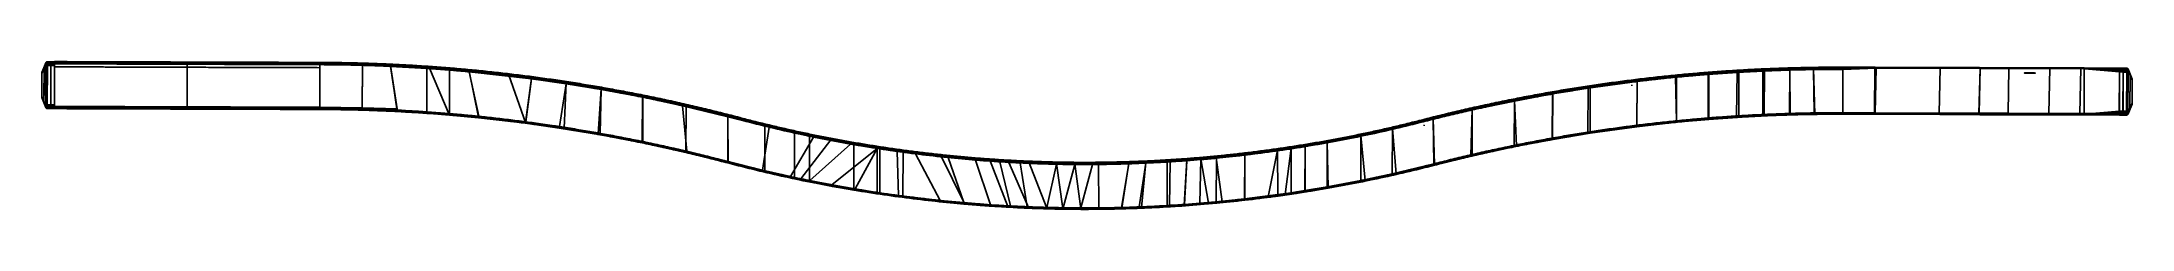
# Model space of a CAD drawing. Extents: x -208 to 220, y -49 to -19.
import ezdxf

# ---------------------------------------------------------------- set-up
doc = ezdxf.new("R2010")
doc.units = 0
doc.header["$MEASUREMENT"] = 0
doc.layers.add('IGES level 0', color=253, linetype='Continuous')

msp = doc.modelspace()

# ---------------------------------------------------------------- linework, layer by layer
at = {"extrusion": (-0.003144, -0.99987, 0.015831)}
for p, q in [((-150.69, -19.45, -5.75), (-150.69, -19.37, -5.62)), ((-150.69, -19.67, -5.83), (-150.69, -19.45, -5.75)), ((-142.61, -19.57, -5.74), (-143.91, -19.45, -5.53)), ((-141.97, -19.81, -5.83), (-142.61, -19.57, -5.74)), ((-141.97, -19.66, 3.67), (-141.96, -19.44, 3.58)), ((-136.56, -19.79, -5.74), (-137.59, -19.66, -5.53)), ((-136.25, -20.02, -5.82), (-136.56, -19.79, -5.74)), ((-136.25, -19.87, 3.68), (-135.76, -19.63, 3.37)), ((-129.13, -20.2, -5.73), (-130.22, -20.04, -5.52)), ((-128.8, -20.44, -5.81), (-129.13, -20.2, -5.73)), ((-124.5, -20.54, -5.72), (-125.14, -20.4, -5.51)), ((-124.19, -20.78, -5.81), (-124.5, -20.54, -5.72)), ((-120.44, -20.9, -5.71), (-121.27, -20.73, -5.51)), ((-120.12, -21.14, -5.8), (-120.44, -20.9, -5.71)), ((-120.12, -20.99, 3.7), (-119.74, -20.81, 3.61)), ((138.92, -21.07, -5.64), (138.3, -21.02, -5.43)), ((139.17, -21.27, -5.72), (138.92, -21.07, -5.64)), ((144.46, -20.77, -5.64), (144.39, -20.68, -5.43)), ((144.47, -20.99, -5.73), (144.46, -20.77, -5.64)), ((149.68, -20.58, -5.64), (148.92, -20.51, -5.43)), ((149.94, -20.78, -5.73), (149.68, -20.58, -5.64)), ((154.79, -20.68, -5.73), (154.96, -20.46, -5.64)), ((154.96, -20.46, -5.64), (155.07, -20.37, -5.43)), ((168.42, -20.4, -5.57), (168.42, -20.4, -5.57)), ((-112.22, -21.76, -5.7), (-112.63, -21.62, -5.49)), ((-112.05, -21.99, -5.78), (-112.22, -21.76, -5.7)), ((-112.05, -21.84, 3.72), (-111.07, -21.76, 3.42)), ((-107.4, -22.36, -5.69), (-107.74, -22.22, -5.48)), ((-107.43, -22.42, 3.73), (-107.58, -22.19, 3.42)), ((-107.43, -22.57, -5.77), (-107.4, -22.36, -5.69)), ((-100.66, -23.31, -5.67), (-101.33, -23.12, -5.46)), ((-100.7, -23.18, 3.44), (-100.72, -23.37, 3.74)), ((-100.31, -23.58, -5.75), (-100.66, -23.31, -5.67)), ((-93.17, -24.75, -5.73), (-93.4, -24.5, -5.65)), ((100.71, -25.6, -5.58), (99.38, -25.74, -5.36)), ((101.41, -25.69, -5.66), (100.71, -25.6, -5.58)), ((108.4, -24.33, -5.6), (107.49, -24.38, -5.38)), ((108.73, -24.5, -5.68), (108.4, -24.33, -5.6)), ((118.59, -22.93, -5.61), (118.3, -22.87, -5.4)), ((118.73, -23.04, -5.68), (118.59, -22.93, -5.61)), ((118.74, -23.13, -5.7), (118.73, -23.04, -5.68)), ((126.53, -22.06, -5.63), (126.67, -21.95, -5.42)), ((126.58, -22.27, -5.71), (126.53, -22.06, -5.63)), ((133.04, -21.48, -5.63), (132.61, -21.42, -5.42)), ((-142.15, -29, -5.38), (-142.12, -28.91, -5.59)), ((-142.12, -28.91, -5.59), (-142.03, -28.71, -5.68)), ((-134.95, -29.29, -5.37), (-134.93, -29.2, -5.59)), ((-134.84, -29, -5.68), (-134.93, -29.2, -5.59)), ((-128.98, -29.64, -5.37), (-128.83, -29.57, -5.58)), ((-124.2, -30.01, -5.36), (-124.19, -29.92, -5.57)), ((-84.61, -26.36, -5.71), (-84.93, -26.08, -5.62)), ((-76.87, -27.8, -5.59), (-77.6, -27.54, -5.39)), ((-76.48, -28.11, -5.68), (-76.87, -27.8, -5.59)), ((-70.07, -29.63, -5.65), (-70.34, -29.34, -5.57)), ((84.66, -28.83, -5.53), (83.76, -28.94, -5.32)), ((85.01, -28.97, -5.62), (84.66, -28.83, -5.53)), ((93.24, -27, -5.56), (92, -27.16, -5.34)), ((93.65, -27.14, -5.64), (93.24, -27, -5.56)), ((-118.24, -30.56, -5.35), (-118.25, -30.48, -5.56)), ((-64.9, -30.95, -5.63), (-64.84, -30.75, -5.54)), ((-64.84, -30.75, -5.54), (-64.82, -30.66, -5.36)), ((-59.06, -32.21, -5.52), (-59.67, -31.97, -5.31)), ((-58.81, -32.49, -5.6), (-59.06, -32.21, -5.52)), ((-53.05, -33.57, -5.41), (-53.44, -33.41, -5.29)), ((-52.34, -33.96, -5.58), (-53.05, -33.57, -5.41)), ((-49.88, -34.26, -5.48), (-50.46, -34.05, -5.27)), ((62.04, -34.18, -5.45), (61.68, -34.16, -5.24)), ((62.22, -34.36, -5.54), (62.04, -34.18, -5.45)), ((68.49, -32.76, -5.47), (68.08, -32.76, -5.26)), ((68.72, -32.93, -5.56), (68.49, -32.76, -5.47)), ((76.8, -30.71, -5.5), (76.34, -30.73, -5.29)), ((77.05, -30.86, -5.59), (76.8, -30.71, -5.5)), ((-49.7, -34.52, -5.57), (-49.88, -34.26, -5.48)), ((-47.45, -34.75, -5.47), (-47.91, -34.57, -5.27)), ((-47.2, -35.02, -5.56), (-47.45, -34.75, -5.47)), ((-42.27, -35.72, -5.46), (-42.56, -35.57, -5.25)), ((-42.16, -35.95, -5.54), (-42.27, -35.72, -5.46)), ((-37.1, -36.58, -5.44), (-38.5, -36.27, -5.24)), ((-36.73, -36.86, -5.53), (-37.1, -36.58, -5.44)), ((-33.15, -37.17, -5.43), (-34.91, -36.82, -5.23)), ((-32.62, -37.46, -5.52), (-33.15, -37.17, -5.43)), ((-29.22, -37.7, -5.42), (-30.58, -37.44, -5.22)), ((-28.86, -37.97, -5.51), (-29.22, -37.7, -5.42)), ((-22.73, -38.46, -5.41), (-24.25, -38.2, -5.2)), ((-22.16, -38.73, -5.49), (-22.73, -38.46, -5.41)), ((38.31, -38.03, -5.4), (37.64, -38.02, -5.19)), ((38.49, -38.23, -5.48), (38.31, -38.03, -5.4)), ((45.05, -37.15, -5.41), (44.66, -37.12, -5.2)), ((45.17, -37.35, -5.5), (45.05, -37.15, -5.41)), ((47.56, -36.78, -5.42), (47.14, -36.75, -5.2)), ((48, -36.93, -5.5), (47.56, -36.78, -5.42)), ((50.85, -36.48, -5.51), (50.51, -36.31, -5.42)), ((55.05, -35.53, -5.43), (54.25, -35.59, -5.22)), ((85.11, -38.38, -5.17), (85.03, -38.09, -5.47)), ((-54.49, -42.91, -5.14), (-54.43, -42.62, -5.44)), ((-16.56, -39.24, -5.48), (-16.73, -39.02, -5.4)), ((-11.77, -39.38, -5.39), (-12.09, -39.27, -5.18)), ((-11.59, -39.6, -5.48), (-11.77, -39.38, -5.39)), ((-3.72, -39.99, -5.47), (-4.35, -39.75, -5.38)), ((-0.97, -39.86, -5.38), (-2.6, -39.72, -5.17)), ((-0.01, -40.09, -5.46), (-0.97, -39.86, -5.38)), ((3.06, -39.93, -5.38), (1.63, -39.82, -5.17)), ((3.71, -40.15, -5.46), (3.06, -39.93, -5.38)), ((6.5, -39.94, -5.38), (5.01, -39.85, -5.17)), ((7.32, -40.15, -5.46), (6.5, -39.94, -5.38)), ((10.49, -39.9, -5.38), (8.93, -39.83, -5.17)), ((11.02, -40.11, -5.46), (10.49, -39.9, -5.38)), ((14.2, -39.81, -5.38), (13.04, -39.76, -5.17)), ((14.79, -40.01, -5.46), (14.2, -39.81, -5.38)), ((17.64, -39.69, -5.38), (16.49, -39.65, -5.17)), ((18.25, -39.88, -5.46), (17.64, -39.69, -5.38)), ((22.57, -39.44, -5.38), (21.57, -39.4, -5.17)), ((23.2, -39.61, -5.47), (22.57, -39.44, -5.38)), ((26.63, -39.37, -5.47), (26.2, -39.19, -5.38)), ((28.98, -38.97, -5.39), (28.01, -38.96, -5.17)), ((29.47, -39.15, -5.47), (28.98, -38.97, -5.39)), ((32.35, -38.67, -5.39), (31.46, -38.66, -5.18)), ((32.68, -38.85, -5.47), (32.35, -38.67, -5.39)), ((68.65, -42.07, -5.41), (68.94, -42.31, -5.11)), ((77.26, -40.3, -5.14), (77.19, -40.01, -5.44)), ((-52.39, -43.35, -5.13), (-52.33, -43.06, -5.43)), ((-50.57, -43.72, -5.12), (-50.45, -43.45, -5.43)), ((-46.2, -44.57, -5.11), (-45.97, -44.31, -5.41)), ((-41.49, -45.4, -5.09), (-41.23, -45.14, -5.4)), ((-36.97, -46.12, -5.08), (-36.72, -45.86, -5.38)), ((-32.65, -46.74, -5.07), (-32.36, -46.48, -5.37)), ((45.22, -46.33, -5.35), (45.29, -46.62, -5.05)), ((47.97, -45.93, -5.36), (48.13, -46.21, -5.05)), ((51.06, -45.76, -5.06), (50.8, -45.5, -5.36)), ((55.55, -45, -5.07), (55.31, -44.74, -5.38)), ((62.45, -43.7, -5.09), (62.2, -43.45, -5.39)), ((-23.75, -47.81, -5.05), (-23.83, -47.5, -5.35)), ((-18.98, -48.27, -5.04), (-18.95, -47.97, -5.35)), ((-13.52, -48.39, -5.34), (-13.78, -48.67, -5.03)), ((-6.61, -49.08, -5.02), (-6.05, -48.8, -5.33)), ((-1.98, -49.09, -5.17), (-2.03, -49.24, -5.02)), ((-1.99, -49.24, -5.02), (1.34, -49.31, -5.02)), ((4.98, -49.35, -5.02), (4.98, -49.05, -5.32)), ((8.63, -49.33, -5.02), (8.62, -49.04, -5.32)), ((16.93, -49.13, -5.02), (16.91, -48.84, -5.32)), ((23.09, -48.53, -5.32), (23.25, -48.81, -5.02)), ((26.14, -48.33, -5.33), (26.23, -48.62, -5.02)), ((29.31, -48.09, -5.33), (29.37, -48.38, -5.02)), ((32.67, -47.79, -5.33), (32.75, -48.08, -5.03)), ((38.42, -47.19, -5.34), (38.5, -47.48, -5.04))]:
    msp.add_line(p, q, dxfattribs=at)
for points in [[(-207.55, -26.21, 1.51), (-207.12, -27.24, 2.57), (-207.09, -20.38, 2.47), (-207.54, -21.43, 1.45)], [(-207.55, -26.29, -3.49), (-207.11, -27.35, -4.52), (-207.09, -20.49, -4.63), (-207.54, -21.51, -3.58)], [(-207.55, -26.34, 1.41), (-207.54, -21.31, 1.33), (-207.54, -21.35, -1.07), (-207.55, -26.38, -0.99)], [(-207.54, -21.31, 1.33), (-207.54, -21.31, 1.37), (-207.55, -26.33, 1.45), (-207.55, -26.34, 1.41)], [(-207.55, -26.33, 1.45), (-207.55, -26.31, 1.49), (-207.54, -21.32, 1.39), (-207.54, -21.31, 1.37)], [(-207.54, -21.32, 1.39), (-207.54, -21.33, 1.4), (-207.55, -26.27, 1.51), (-207.55, -26.31, 1.49)], [(-207.55, -26.38, -0.99), (-207.54, -21.35, -1.07), (-207.54, -21.39, -3.46), (-207.55, -26.41, -3.39)], [(-206.65, -19.22, 2.99), (-207.54, -21.31, 1.33), (-207.54, -21.35, -1.07), (-206.65, -19.28, -1.1)], [(-206.65, -19.22, 2.99), (-206.65, -19.22, 3.07), (-207.54, -21.31, 1.37), (-207.54, -21.31, 1.33)], [(-206.65, -19.22, 3.07), (-206.66, -19.24, 3.13), (-207.54, -21.32, 1.39), (-207.54, -21.31, 1.37)], [(-206.66, -19.24, 3.14), (-206.68, -19.28, 3.21), (-207.54, -21.33, 1.4), (-207.54, -21.32, 1.39)], [(-207.54, -21.33, 1.4), (-207.54, -21.34, 1.41), (-206.7, -19.32, 3.26), (-206.68, -19.28, 3.21)], [(-206.65, -19.28, -1.1), (-207.54, -21.35, -1.07), (-207.54, -21.39, -3.46), (-206.65, -19.35, -5.19)], [(-206.7, -19.35, 3.29), (-206.71, -19.37, 3.32), (-207.54, -21.38, 1.44), (-207.54, -21.36, 1.43)], [(-207.54, -21.39, -3.46), (-207.54, -21.39, -3.5), (-206.65, -19.35, -5.27), (-206.65, -19.35, -5.19)], [(-207.54, -21.39, -3.5), (-207.54, -21.4, -3.53), (-206.66, -19.38, -5.34), (-206.65, -19.35, -5.27)], [(-207.54, -21.38, 1.44), (-207.54, -21.4, 1.44), (-206.7, -19.41, 3.36), (-206.71, -19.37, 3.32)], [(-207.54, -21.4, -3.53), (-207.54, -21.41, -3.54), (-206.68, -19.41, -5.41), (-206.66, -19.38, -5.34)], [(-206.7, -19.41, 3.36), (-206.7, -19.43, 3.38), (-207.54, -21.43, 1.45), (-207.54, -21.4, 1.44)], [(-206.68, -19.41, -5.41), (-206.69, -19.46, -5.46), (-207.54, -21.42, -3.55), (-207.54, -21.41, -3.54)], [(-207.54, -21.44, -3.57), (-207.54, -21.46, -3.58), (-206.7, -19.51, -5.52), (-206.7, -19.48, -5.49)], [(-206.7, -19.51, -5.52), (-206.7, -19.55, -5.55), (-207.54, -21.48, -3.58), (-207.54, -21.46, -3.58)], [(-207.54, -21.48, -3.58), (-207.54, -21.51, -3.58), (-206.69, -19.58, -5.58), (-206.7, -19.55, -5.55)], [(-207.12, -27.24, 2.57), (-206.72, -28.14, 3.53), (-206.7, -19.43, 3.38), (-207.09, -20.38, 2.47)], [(-207.09, -20.49, -4.63), (-206.69, -19.58, -5.58), (-206.72, -28.29, -5.45), (-207.11, -27.35, -4.52)], [(-206.65, -19.7, 3.49), (-206.7, -19.72, 3.38), (-206.72, -28.14, 3.53), (-206.68, -27.88, 3.62)], [(-206.67, -28.03, -5.55), (-206.72, -28.29, -5.45), (-206.69, -19.86, -5.57), (-206.65, -19.85, -5.68)], [(-206.7, -19.36, 3.33), (-206.71, -19.37, 3.32), (-206.7, -19.32, 3.26), (-206.69, -19.31, 3.27)], [(-206.69, -19.43, 3.38), (-206.7, -19.43, 3.38), (-206.71, -19.37, 3.32), (-206.7, -19.36, 3.33)], [(-206.61, -19.24, 3.36), (-206.61, -19.24, 3.36), (-206.7, -19.32, 3.26), (-206.69, -19.31, 3.26)], [(-206.69, -19.35, 3.35), (-206.7, -19.36, 3.34), (-206.69, -19.3, 3.28), (-206.68, -19.29, 3.29)], [(-206.7, -19.36, 3.34), (-206.7, -19.36, 3.33), (-206.69, -19.31, 3.27), (-206.69, -19.3, 3.28)], [(-206.69, -19.41, 3.4), (-206.69, -19.42, 3.39), (-206.7, -19.36, 3.34), (-206.69, -19.35, 3.35)], [(-206.69, -19.42, 3.39), (-206.69, -19.43, 3.38), (-206.7, -19.36, 3.33), (-206.7, -19.36, 3.34)], [(-206.7, -19.43, 3.38), (-206.7, -19.41, 3.36), (-206.7, -19.41, 3.36), (-206.7, -19.43, 3.38)], [(-206.69, -19.42, 3.39), (-206.7, -19.43, 3.38), (-206.69, -19.45, 3.39), (-206.69, -19.44, 3.4)], [(-206.7, -19.43, 3.38), (-206.67, -19.52, 3.44), (-206.7, -19.54, 3.38), (-206.69, -19.43, 3.38)], [(-206.68, -19.43, -5.49), (-206.68, -19.44, -5.48), (-206.7, -19.5, -5.54), (-206.69, -19.49, -5.55)], [(-206.68, -19.44, -5.48), (-206.69, -19.45, -5.47), (-206.7, -19.51, -5.53), (-206.7, -19.5, -5.54)], [(-206.69, -19.45, -5.47), (-206.69, -19.46, -5.46), (-206.7, -19.51, -5.52), (-206.7, -19.51, -5.53)], [(-206.69, -19.49, -5.55), (-206.7, -19.5, -5.54), (-206.69, -19.56, -5.59), (-206.68, -19.55, -5.6)], [(-206.7, -19.5, -5.54), (-206.7, -19.51, -5.53), (-206.69, -19.57, -5.58), (-206.69, -19.56, -5.59)], [(-206.7, -19.51, -5.53), (-206.7, -19.51, -5.52), (-206.69, -19.58, -5.58), (-206.69, -19.57, -5.58)], [(-206.67, -19.52, 3.44), (-206.66, -19.56, 3.46), (-206.7, -19.58, 3.38), (-206.7, -19.54, 3.38)], [(-206.69, -19.58, -5.58), (-206.7, -19.55, -5.55), (-206.7, -19.55, -5.55), (-206.69, -19.58, -5.58)], [(-206.66, -19.56, 3.46), (-206.65, -19.63, 3.48), (-206.7, -19.66, 3.38), (-206.7, -19.58, 3.38)], [(-206.65, -19.63, 3.48), (-206.65, -19.7, 3.49), (-206.7, -19.72, 3.38), (-206.7, -19.66, 3.38)], [(-206.6, -19.22, 3.34), (-206.6, -19.21, 3.32), (-206.69, -19.3, 3.23), (-206.69, -19.31, 3.24)], [(-206.68, -19.33, 3.36), (-206.69, -19.35, 3.35), (-206.68, -19.29, 3.29), (-206.67, -19.28, 3.31)], [(-206.68, -19.4, 3.41), (-206.69, -19.41, 3.4), (-206.69, -19.35, 3.35), (-206.68, -19.33, 3.36)], [(-206.69, -19.44, -5.44), (-206.68, -19.43, -5.43), (-206.6, -19.35, -5.53), (-206.6, -19.36, -5.55)], [(-206.69, -19.45, -5.46), (-206.69, -19.46, -5.46), (-206.61, -19.38, -5.57), (-206.61, -19.38, -5.56)], [(-206.64, -19.53, 3.51), (-206.65, -19.54, 3.49), (-206.69, -19.41, 3.4), (-206.68, -19.4, 3.41)], [(-206.65, -19.54, 3.49), (-206.65, -19.55, 3.48), (-206.69, -19.42, 3.39), (-206.69, -19.41, 3.4)], [(-206.67, -19.42, -5.51), (-206.68, -19.43, -5.49), (-206.69, -19.49, -5.55), (-206.68, -19.48, -5.56)], [(-206.69, -19.44, 3.4), (-206.68, -19.46, 3.42), (-206.68, -19.47, 3.41), (-206.69, -19.45, 3.39)], [(-206.68, -19.48, -5.56), (-206.69, -19.49, -5.55), (-206.68, -19.55, -5.6), (-206.67, -19.54, -5.61)], [(-206.68, -19.55, -5.6), (-206.69, -19.56, -5.59), (-206.65, -19.69, -5.67), (-206.64, -19.69, -5.68)], [(-206.68, -19.58, -5.6), (-206.69, -19.59, -5.59), (-206.69, -19.58, -5.58), (-206.69, -19.56, -5.59)], [(-206.69, -19.57, -5.58), (-206.69, -19.68, -5.57), (-206.67, -19.66, -5.63), (-206.69, -19.58, -5.58)], [(-206.69, -19.59, -5.59), (-206.68, -19.62, -5.61), (-206.68, -19.6, -5.61), (-206.68, -19.58, -5.6)], [(-206.69, -19.68, -5.57), (-206.69, -19.72, -5.57), (-206.66, -19.7, -5.65), (-206.67, -19.66, -5.63)], [(-206.69, -19.72, -5.57), (-206.69, -19.8, -5.57), (-206.65, -19.77, -5.67), (-206.66, -19.7, -5.65)], [(-206.69, -19.8, -5.57), (-206.69, -19.86, -5.57), (-206.65, -19.85, -5.68), (-206.65, -19.77, -5.67)], [(-206.59, -19.18, 3.28), (-206.58, -19.17, 3.27), (-206.67, -19.27, 3.19), (-206.68, -19.27, 3.2)], [(-206.59, -19.2, 3.3), (-206.59, -19.18, 3.28), (-206.68, -19.27, 3.2), (-206.68, -19.28, 3.22)], [(-206.66, -19.27, 3.32), (-206.67, -19.28, 3.31), (-206.68, -19.33, 3.36), (-206.67, -19.32, 3.37)], [(-206.67, -19.38, 3.42), (-206.68, -19.4, 3.41), (-206.68, -19.33, 3.36), (-206.67, -19.32, 3.37)], [(-206.68, -19.42, -5.42), (-206.67, -19.41, -5.4), (-206.59, -19.32, -5.49), (-206.59, -19.33, -5.51)], [(-206.62, -19.52, 3.52), (-206.64, -19.53, 3.51), (-206.68, -19.4, 3.41), (-206.67, -19.38, 3.42)], [(-206.67, -19.47, -5.57), (-206.68, -19.48, -5.56), (-206.67, -19.42, -5.51), (-206.65, -19.41, -5.52)], [(-206.67, -19.47, -5.57), (-206.68, -19.48, -5.56), (-206.67, -19.54, -5.61), (-206.67, -19.53, -5.62)], [(-206.67, -19.48, 3.43), (-206.67, -19.5, 3.44), (-206.67, -19.51, 3.44), (-206.68, -19.49, 3.43)], [(-206.67, -19.54, -5.61), (-206.68, -19.55, -5.6), (-206.64, -19.69, -5.68), (-206.63, -19.68, -5.7)], [(-206.61, -19.7, 3.56), (-206.65, -19.7, 3.49), (-206.68, -27.88, 3.62), (-206.64, -27.88, 3.69)], [(-206.58, -19.15, 3.22), (-206.57, -19.14, 3.2), (-206.66, -19.25, 3.15), (-206.67, -19.25, 3.16)], [(-206.58, -19.16, 3.24), (-206.58, -19.15, 3.22), (-206.67, -19.25, 3.16), (-206.67, -19.26, 3.17)], [(-206.67, -19.27, 3.19), (-206.67, -19.26, 3.17), (-206.58, -19.16, 3.24), (-206.58, -19.17, 3.27)], [(-206.64, -19.26, 3.34), (-206.66, -19.27, 3.32), (-206.67, -19.32, 3.37), (-206.66, -19.31, 3.38)], [(-206.67, -19.4, -5.38), (-206.66, -19.39, -5.36), (-206.57, -19.29, -5.42), (-206.58, -19.3, -5.44)], [(-206.58, -19.31, -5.47), (-206.58, -19.3, -5.44), (-206.67, -19.4, -5.38), (-206.67, -19.4, -5.39)], [(-206.65, -19.36, 3.43), (-206.67, -19.38, 3.42), (-206.67, -19.32, 3.37), (-206.66, -19.31, 3.38)], [(-206.67, -19.41, -5.4), (-206.67, -19.4, -5.39), (-206.58, -19.31, -5.47), (-206.59, -19.32, -5.49)], [(-206.61, -19.52, 3.54), (-206.62, -19.52, 3.52), (-206.67, -19.38, 3.42), (-206.65, -19.36, 3.43)], [(-206.66, -19.45, -5.58), (-206.67, -19.47, -5.57), (-206.65, -19.41, -5.52), (-206.64, -19.4, -5.54)], [(-206.66, -19.45, -5.58), (-206.67, -19.47, -5.57), (-206.67, -19.53, -5.62), (-206.65, -19.51, -5.63)], [(-206.67, -19.5, 3.44), (-206.66, -19.52, 3.45), (-206.67, -19.52, 3.44), (-206.67, -19.51, 3.44)], [(-206.65, -19.51, -5.63), (-206.67, -19.53, -5.62), (-206.62, -19.67, -5.72), (-206.6, -19.66, -5.73)], [(-206.66, -19.53, 3.46), (-206.65, -19.55, 3.48), (-206.66, -19.56, 3.46), (-206.67, -19.54, 3.45)], [(-206.67, -19.53, -5.62), (-206.67, -19.54, -5.61), (-206.63, -19.68, -5.7), (-206.62, -19.67, -5.72)], [(-206.67, -19.63, -5.62), (-206.67, -19.65, -5.63), (-206.67, -19.64, -5.63), (-206.67, -19.62, -5.62)], [(-206.67, -19.65, -5.63), (-206.67, -19.67, -5.64), (-206.66, -19.66, -5.65), (-206.67, -19.64, -5.63)], [(-206.63, -28.03, -5.61), (-206.67, -28.03, -5.55), (-206.65, -19.85, -5.68), (-206.61, -19.85, -5.74)], [(-206.57, -19.13, 3.15), (-206.56, -19.12, 3.13), (-206.66, -19.23, 3.1), (-206.66, -19.23, 3.11)], [(-206.66, -19.23, 3.1), (-206.65, -19.23, 3.08), (-206.56, -19.12, 3.11), (-206.56, -19.12, 3.13)], [(-206.57, -19.14, 3.19), (-206.57, -19.13, 3.17), (-206.66, -19.24, 3.12), (-206.66, -19.24, 3.13)], [(-206.66, -19.24, 3.12), (-206.66, -19.23, 3.11), (-206.57, -19.13, 3.15), (-206.57, -19.13, 3.17)], [(-206.57, -19.14, 3.2), (-206.57, -19.14, 3.19), (-206.66, -19.24, 3.13), (-206.66, -19.25, 3.15)], [(-206.63, -19.25, 3.35), (-206.64, -19.26, 3.34), (-206.66, -19.31, 3.38), (-206.64, -19.3, 3.4)], [(-206.57, -19.27, -5.38), (-206.56, -19.26, -5.36), (-206.66, -19.37, -5.31), (-206.66, -19.37, -5.32)], [(-206.66, -19.37, -5.31), (-206.65, -19.36, -5.3), (-206.56, -19.26, -5.34), (-206.56, -19.26, -5.36)], [(-206.66, -19.38, -5.34), (-206.66, -19.37, -5.32), (-206.57, -19.27, -5.38), (-206.57, -19.28, -5.39)], [(-206.66, -19.39, -5.36), (-206.66, -19.38, -5.35), (-206.57, -19.28, -5.41), (-206.57, -19.29, -5.42)], [(-206.66, -19.38, -5.35), (-206.66, -19.38, -5.34), (-206.57, -19.28, -5.39), (-206.57, -19.28, -5.41)], [(-206.63, -19.35, 3.44), (-206.65, -19.36, 3.43), (-206.66, -19.31, 3.38), (-206.64, -19.3, 3.4)], [(-206.64, -19.44, -5.6), (-206.66, -19.45, -5.58), (-206.64, -19.4, -5.54), (-206.62, -19.39, -5.55)], [(-206.64, -19.44, -5.6), (-206.66, -19.45, -5.58), (-206.65, -19.51, -5.63), (-206.63, -19.49, -5.64)], [(-206.65, -19.54, 3.49), (-206.66, -19.56, 3.46), (-206.66, -19.58, 3.47), (-206.64, -19.58, 3.5)], [(-206.64, -19.58, 3.5), (-206.66, -19.58, 3.47), (-206.66, -19.6, 3.48), (-206.64, -19.61, 3.5)], [(-206.64, -19.61, 3.5), (-206.66, -19.6, 3.48), (-206.65, -19.63, 3.48), (-206.64, -19.64, 3.51)], [(-206.66, -19.68, -5.65), (-206.66, -19.7, -5.65), (-206.65, -19.69, -5.67), (-206.66, -19.67, -5.65)], [(-206.64, -19.73, -5.69), (-206.66, -19.72, -5.66), (-206.66, -19.7, -5.65), (-206.64, -19.69, -5.68)], [(-206.64, -19.76, -5.69), (-206.65, -19.75, -5.67), (-206.66, -19.72, -5.66), (-206.64, -19.73, -5.69)], [(-206.56, -19.12, 3.11), (-206.56, -19.11, 3.09), (-206.65, -19.22, 3.07), (-206.65, -19.23, 3.08)], [(-206.65, -19.22, 3.07), (-206.65, -19.22, 3.05), (-206.56, -19.11, 3.07), (-206.56, -19.11, 3.09)], [(-206.56, -19.11, 3.07), (-206.56, -19.11, 3.04), (-206.65, -19.22, 3.03), (-206.65, -19.22, 3.05)], [(-206.65, -19.22, 3.03), (-206.65, -19.22, 3.01), (-206.56, -19.11, 3.01), (-206.56, -19.11, 3.04)], [(-206.56, -19.11, 3.01), (-206.56, -19.11, 2.99), (-206.65, -19.22, 2.99), (-206.65, -19.22, 3.01)], [(-206.65, -19.22, 2.99), (-206.63, -19.17, 2.99), (-206.63, -19.24, -1.1), (-206.65, -19.28, -1.1)], [(-206.56, -19.25, -5.3), (-206.56, -19.24, -5.28), (-206.65, -19.35, -5.26), (-206.65, -19.35, -5.27)], [(-206.65, -19.35, -5.26), (-206.65, -19.35, -5.23), (-206.56, -19.24, -5.24), (-206.56, -19.24, -5.28)], [(-206.56, -19.24, -5.24), (-206.56, -19.24, -5.22), (-206.65, -19.35, -5.21), (-206.65, -19.35, -5.23)], [(-206.65, -19.35, -5.21), (-206.65, -19.35, -5.19), (-206.56, -19.24, -5.19), (-206.56, -19.24, -5.22)], [(-206.65, -19.28, -1.1), (-206.63, -19.24, -1.1), (-206.62, -19.3, -5.19), (-206.65, -19.35, -5.19)], [(-206.56, -19.26, -5.34), (-206.56, -19.25, -5.32), (-206.65, -19.36, -5.29), (-206.65, -19.36, -5.3)], [(-206.65, -19.36, -5.29), (-206.65, -19.35, -5.27), (-206.56, -19.25, -5.3), (-206.56, -19.25, -5.32)], [(-206.59, -19.51, 3.55), (-206.61, -19.52, 3.54), (-206.65, -19.36, 3.43), (-206.63, -19.35, 3.44)], [(-206.63, -19.49, -5.64), (-206.65, -19.51, -5.63), (-206.6, -19.66, -5.73), (-206.59, -19.65, -5.74)], [(-206.64, -19.53, 3.51), (-206.65, -19.54, 3.49), (-206.64, -19.7, 3.52), (-206.62, -19.7, 3.54)], [(-206.64, -19.64, 3.51), (-206.65, -19.63, 3.48), (-206.65, -19.65, 3.49), (-206.64, -19.66, 3.51)], [(-206.64, -19.66, 3.51), (-206.65, -19.65, 3.49), (-206.65, -19.67, 3.49), (-206.64, -19.67, 3.51)], [(-206.64, -19.67, 3.51), (-206.65, -19.67, 3.49), (-206.65, -19.68, 3.49), (-206.64, -19.68, 3.51)], [(-206.64, -19.68, 3.51), (-206.65, -19.68, 3.49), (-206.65, -19.7, 3.49), (-206.64, -19.7, 3.52)], [(-206.64, -19.78, -5.7), (-206.65, -19.77, -5.67), (-206.65, -19.75, -5.67), (-206.64, -19.76, -5.69)], [(-206.64, -19.8, -5.7), (-206.65, -19.8, -5.68), (-206.65, -19.77, -5.67), (-206.64, -19.78, -5.7)], [(-206.63, -19.82, -5.7), (-206.65, -19.81, -5.68), (-206.65, -19.8, -5.68), (-206.64, -19.8, -5.7)], [(-206.63, -19.83, -5.7), (-206.65, -19.83, -5.68), (-206.65, -19.81, -5.68), (-206.63, -19.82, -5.7)], [(-206.63, -19.85, -5.7), (-206.65, -19.85, -5.68), (-206.65, -19.83, -5.68), (-206.63, -19.83, -5.7)], [(-206.62, -19.28, 3.41), (-206.61, -19.24, 3.36), (-206.63, -19.25, 3.35), (-206.64, -19.3, 3.4)], [(-206.63, -19.35, 3.44), (-206.64, -19.3, 3.4), (-206.62, -19.28, 3.41), (-206.61, -19.33, 3.45)], [(-206.64, -19.44, -5.6), (-206.62, -19.39, -5.56), (-206.61, -19.38, -5.57), (-206.61, -19.42, -5.61)], [(-206.61, -19.47, -5.65), (-206.61, -19.42, -5.61), (-206.64, -19.44, -5.6), (-206.63, -19.49, -5.64)], [(-206.61, -19.7, 3.56), (-206.62, -19.7, 3.54), (-206.64, -19.53, 3.51), (-206.62, -19.52, 3.52)], [(-206.62, -19.85, -5.72), (-206.63, -19.85, -5.7), (-206.64, -19.69, -5.68), (-206.63, -19.68, -5.7)], [(-206.59, -27.88, 3.73), (-206.64, -27.88, 3.69), (-206.61, -19.7, 3.56), (-206.56, -19.7, 3.6)], [(-206.63, -19.24, -1.1), (-206.6, -19.21, -1.1), (-206.59, -19.14, 2.98), (-206.63, -19.17, 2.99)], [(-206.57, -19.5, 3.56), (-206.59, -19.51, 3.55), (-206.63, -19.35, 3.44), (-206.61, -19.33, 3.45)], [(-206.61, -19.47, -5.65), (-206.63, -19.49, -5.64), (-206.59, -19.65, -5.74), (-206.57, -19.65, -5.75)], [(-206.62, -19.67, -5.72), (-206.63, -19.68, -5.7), (-206.62, -19.85, -5.72), (-206.61, -19.85, -5.74)], [(-206.56, -19.85, -5.79), (-206.61, -19.85, -5.74), (-206.63, -28.03, -5.61), (-206.58, -28.03, -5.66)], [(-206.62, -19.3, -5.19), (-206.59, -19.27, -5.18), (-206.6, -19.21, -1.1), (-206.63, -19.24, -1.1)], [(-206.61, -19.28, 3.42), (-206.62, -19.28, 3.41), (-206.61, -19.24, 3.36), (-206.58, -19.23, 3.38)], [(-206.61, -19.33, 3.45), (-206.62, -19.28, 3.41), (-206.55, -19.26, 3.44), (-206.54, -19.29, 3.47)], [(-206.61, -19.52, 3.54), (-206.62, -19.52, 3.52), (-206.61, -19.7, 3.56), (-206.59, -19.7, 3.58)], [(-206.59, -19.85, -5.76), (-206.61, -19.85, -5.74), (-206.62, -19.67, -5.72), (-206.6, -19.66, -5.73)], [(-206.47, -19.22, 3.42), (-206.47, -19.23, 3.43), (-206.61, -19.24, 3.36), (-206.47, -19.22, 3.42)], [(-206.58, -19.27, 3.43), (-206.61, -19.28, 3.42), (-206.58, -19.23, 3.38), (-206.56, -19.23, 3.4)], [(-206.58, -19.33, 3.47), (-206.58, -19.31, 3.46), (-206.61, -19.33, 3.45), (-206.61, -19.34, 3.46)], [(-206.58, -19.34, 3.48), (-206.6, -19.35, 3.47), (-206.61, -19.34, 3.46), (-206.58, -19.33, 3.47)], [(-206.61, -19.33, 3.45), (-206.6, -19.39, 3.49), (-206.59, -19.39, 3.5), (-206.61, -19.33, 3.45)], [(-206.61, -19.38, -5.56), (-206.61, -19.38, -5.57), (-206.46, -19.37, -5.63), (-206.46, -19.36, -5.62)], [(-206.58, -19.37, -5.59), (-206.61, -19.38, -5.57), (-206.61, -19.42, -5.61), (-206.6, -19.42, -5.62)], [(-206.46, -19.37, -5.63), (-206.61, -19.38, -5.57), (-206.47, -19.37, -5.63), (-206.46, -19.37, -5.63)], [(-206.54, -19.43, -5.67), (-206.54, -19.4, -5.64), (-206.61, -19.42, -5.61), (-206.61, -19.47, -5.65)], [(-206.6, -19.48, -5.66), (-206.61, -19.47, -5.65), (-206.58, -19.45, -5.66), (-206.58, -19.47, -5.67)], [(-206.61, -19.47, -5.65), (-206.59, -19.53, -5.7), (-206.59, -19.54, -5.69), (-206.61, -19.47, -5.65)], [(-206.59, -19.51, 3.55), (-206.61, -19.52, 3.54), (-206.59, -19.7, 3.58), (-206.58, -19.7, 3.59)], [(-206.59, -19.14, 2.98), (-206.56, -19.11, 2.99), (-206.56, -19.17, -1.1), (-206.6, -19.21, -1.1)], [(-206.46, -19.19, 3.38), (-206.6, -19.21, 3.32), (-206.59, -19.2, 3.3), (-206.45, -19.17, 3.35)], [(-206.6, -19.21, -1.1), (-206.56, -19.17, -1.1), (-206.56, -19.24, -5.19), (-206.59, -19.27, -5.18)], [(-206.46, -19.19, 3.38), (-206.46, -19.2, 3.4), (-206.6, -19.22, 3.34), (-206.6, -19.21, 3.32)], [(-206.45, -19.31, -5.55), (-206.59, -19.33, -5.51), (-206.6, -19.35, -5.53), (-206.45, -19.33, -5.58)], [(-206.6, -19.35, -5.53), (-206.6, -19.36, -5.55), (-206.46, -19.35, -5.6), (-206.45, -19.33, -5.58)], [(-206.58, -19.36, 3.49), (-206.6, -19.37, 3.49), (-206.6, -19.35, 3.47), (-206.58, -19.34, 3.48)], [(-206.57, -19.4, 3.51), (-206.59, -19.4, 3.51), (-206.6, -19.37, 3.49), (-206.58, -19.36, 3.49)], [(-206.56, -19.37, -5.6), (-206.58, -19.37, -5.59), (-206.6, -19.42, -5.62), (-206.57, -19.41, -5.63)], [(-206.58, -19.47, -5.67), (-206.6, -19.48, -5.66), (-206.6, -19.49, -5.67), (-206.58, -19.49, -5.68)], [(-206.58, -19.49, -5.68), (-206.6, -19.49, -5.67), (-206.59, -19.52, -5.69), (-206.57, -19.51, -5.69)], [(-206.57, -19.85, -5.78), (-206.59, -19.85, -5.76), (-206.6, -19.66, -5.73), (-206.59, -19.65, -5.74)], [(-206.45, -19.15, 3.33), (-206.44, -19.14, 3.3), (-206.58, -19.17, 3.27), (-206.59, -19.18, 3.28)], [(-206.59, -19.2, 3.3), (-206.59, -19.18, 3.28), (-206.45, -19.15, 3.33), (-206.45, -19.17, 3.35)], [(-206.59, -19.32, -5.49), (-206.58, -19.31, -5.47), (-206.44, -19.28, -5.51), (-206.44, -19.29, -5.53)], [(-206.45, -19.31, -5.55), (-206.44, -19.29, -5.53), (-206.59, -19.32, -5.49), (-206.59, -19.33, -5.51)], [(-206.56, -19.5, 3.57), (-206.57, -19.5, 3.56), (-206.59, -19.4, 3.51), (-206.57, -19.4, 3.51)], [(-206.57, -19.5, 3.56), (-206.59, -19.51, 3.55), (-206.58, -19.7, 3.59), (-206.56, -19.7, 3.6)], [(-206.57, -19.51, -5.69), (-206.59, -19.52, -5.69), (-206.59, -19.55, -5.71), (-206.57, -19.55, -5.71)], [(-206.57, -19.55, -5.71), (-206.59, -19.55, -5.71), (-206.57, -19.65, -5.75), (-206.56, -19.64, -5.76)], [(-206.56, -19.85, -5.79), (-206.57, -19.85, -5.78), (-206.59, -19.65, -5.74), (-206.57, -19.65, -5.75)], [(-206.49, -19.7, 3.63), (-206.56, -19.7, 3.6), (-206.59, -27.88, 3.73), (-206.53, -27.88, 3.75)], [(-206.44, -19.12, 3.25), (-206.44, -19.11, 3.24), (-206.57, -19.14, 3.2), (-206.58, -19.15, 3.22)], [(-206.44, -19.13, 3.27), (-206.44, -19.12, 3.25), (-206.58, -19.15, 3.22), (-206.58, -19.16, 3.24)], [(-206.58, -19.17, 3.27), (-206.58, -19.16, 3.24), (-206.44, -19.13, 3.27), (-206.44, -19.14, 3.3)], [(-206.55, -19.26, 3.44), (-206.58, -19.27, 3.43), (-206.56, -19.23, 3.4), (-206.52, -19.23, 3.41)], [(-206.54, -19.29, 3.47), (-206.56, -19.29, 3.47), (-206.58, -19.27, 3.43), (-206.55, -19.26, 3.44)], [(-206.58, -19.3, -5.44), (-206.57, -19.29, -5.42), (-206.43, -19.26, -5.46), (-206.44, -19.27, -5.48)], [(-206.44, -19.28, -5.51), (-206.44, -19.27, -5.48), (-206.58, -19.3, -5.44), (-206.58, -19.31, -5.47)], [(-206.55, -19.49, 3.57), (-206.56, -19.5, 3.57), (-206.58, -19.31, 3.46), (-206.57, -19.3, 3.46)], [(-206.57, -19.45, -5.66), (-206.58, -19.45, -5.66), (-206.56, -19.64, -5.76), (-206.55, -19.64, -5.77)], [(-206.52, -28.03, -5.68), (-206.58, -28.03, -5.66), (-206.56, -19.85, -5.79), (-206.49, -19.85, -5.82)], [(-206.57, -19.13, 3.17), (-206.57, -19.13, 3.15), (-206.43, -19.08, 3.14), (-206.43, -19.09, 3.16)], [(-206.57, -19.14, 3.19), (-206.57, -19.13, 3.17), (-206.43, -19.09, 3.16), (-206.43, -19.09, 3.18)], [(-206.57, -19.14, 3.2), (-206.57, -19.14, 3.19), (-206.43, -19.11, 3.23), (-206.44, -19.11, 3.24)], [(-206.55, -19.13, 3.19), (-206.57, -19.14, 3.19), (-206.56, -19.13, 3.19), (-206.55, -19.13, 3.19)], [(-206.56, -19.13, 3.19), (-206.54, -19.13, 3.19), (-206.57, -19.14, 3.19), (-206.56, -19.13, 3.19)], [(-206.43, -19.22, -5.37), (-206.42, -19.21, -5.34), (-206.56, -19.26, -5.36), (-206.57, -19.27, -5.38)], [(-206.43, -19.23, -5.39), (-206.43, -19.22, -5.37), (-206.57, -19.27, -5.38), (-206.57, -19.28, -5.39)], [(-206.43, -19.25, -5.44), (-206.43, -19.24, -5.43), (-206.57, -19.28, -5.39), (-206.57, -19.28, -5.41)], [(-206.57, -19.29, -5.42), (-206.57, -19.28, -5.41), (-206.43, -19.25, -5.44), (-206.43, -19.26, -5.46)], [(-206.55, -19.27, -5.4), (-206.57, -19.28, -5.39), (-206.54, -19.26, -5.39), (-206.55, -19.27, -5.4)], [(-206.55, -19.27, -5.4), (-206.55, -19.27, -5.4), (-206.57, -19.28, -5.39), (-206.55, -19.27, -5.4)], [(-206.54, -19.49, 3.58), (-206.55, -19.49, 3.57), (-206.57, -19.3, 3.46), (-206.56, -19.29, 3.47)], [(-206.52, -19.37, -5.62), (-206.56, -19.37, -5.6), (-206.57, -19.41, -5.63), (-206.54, -19.4, -5.64)], [(-206.54, -19.4, -5.64), (-206.57, -19.41, -5.63), (-206.56, -19.44, -5.67), (-206.54, -19.43, -5.67)], [(-206.56, -19.44, -5.67), (-206.57, -19.45, -5.66), (-206.55, -19.64, -5.77), (-206.53, -19.63, -5.77)], [(-206.43, -19.61, 3.63), (-206.43, -19.5, 3.61), (-206.57, -19.54, 3.57), (-206.56, -19.61, 3.59)], [(-206.56, -19.5, 3.57), (-206.57, -19.5, 3.56), (-206.57, -19.54, 3.57), (-206.55, -19.54, 3.58)], [(-206.55, -19.68, -5.77), (-206.57, -19.69, -5.77), (-206.57, -19.65, -5.75), (-206.56, -19.64, -5.76)], [(-206.56, -19.76, -5.78), (-206.57, -19.69, -5.77), (-206.43, -19.65, -5.8), (-206.42, -19.75, -5.82)], [(-206.56, -19.11, 3.06), (-206.56, -19.11, 3.04), (-206.42, -19.06, 3.01), (-206.42, -19.07, 3.03)], [(-206.56, -19.11, 3.01), (-206.56, -19.11, 2.99), (-206.42, -19.06, 2.99), (-206.56, -19.11, 3.01)], [(-206.56, -19.12, 3.13), (-206.56, -19.12, 3.11), (-206.42, -19.07, 3.1), (-206.43, -19.08, 3.12)], [(-206.56, -19.11, 3.09), (-206.56, -19.11, 3.07), (-206.42, -19.07, 3.05), (-206.42, -19.07, 3.07)], [(-206.56, -19.17, -1.1), (-206.53, -19.15, -1.1), (-206.53, -19.09, 2.99), (-206.56, -19.11, 2.99)], [(-206.55, -19.13, 3.2), (-206.52, -19.12, 3.19), (-206.54, -19.13, 3.19), (-206.56, -19.13, 3.19)], [(-206.54, -19.13, 3.2), (-206.55, -19.13, 3.19), (-206.56, -19.13, 3.19), (-206.55, -19.13, 3.2)], [(-206.56, -19.24, -5.19), (-206.53, -19.22, -5.19), (-206.53, -19.15, -1.1), (-206.56, -19.17, -1.1)], [(-206.56, -19.24, -5.22), (-206.42, -19.19, -5.19), (-206.56, -19.24, -5.19), (-206.56, -19.24, -5.22)], [(-206.42, -19.2, -5.28), (-206.42, -19.2, -5.25), (-206.56, -19.24, -5.28), (-206.56, -19.25, -5.3)], [(-206.42, -19.2, -5.23), (-206.42, -19.2, -5.22), (-206.56, -19.24, -5.24), (-206.56, -19.24, -5.26)], [(-206.42, -19.21, -5.33), (-206.42, -19.21, -5.31), (-206.56, -19.25, -5.32), (-206.56, -19.26, -5.34)], [(-206.51, -19.48, 3.59), (-206.54, -19.49, 3.58), (-206.56, -19.29, 3.47), (-206.54, -19.29, 3.47)], [(-206.54, -19.43, -5.67), (-206.56, -19.44, -5.67), (-206.53, -19.63, -5.77), (-206.51, -19.63, -5.78)], [(-206.55, -19.49, 3.57), (-206.56, -19.5, 3.57), (-206.55, -19.54, 3.58), (-206.54, -19.53, 3.58)], [(-206.42, -19.64, 3.64), (-206.43, -19.61, 3.63), (-206.56, -19.61, 3.59), (-206.56, -19.65, 3.6)], [(-206.42, -19.67, 3.64), (-206.42, -19.64, 3.64), (-206.56, -19.65, 3.6), (-206.56, -19.68, 3.6)], [(-206.53, -19.68, -5.78), (-206.55, -19.68, -5.77), (-206.56, -19.64, -5.76), (-206.55, -19.64, -5.77)], [(-206.49, -19.7, 3.63), (-206.49, -19.67, 3.62), (-206.56, -19.68, 3.6), (-206.56, -19.7, 3.6)], [(-206.56, -19.8, -5.79), (-206.56, -19.76, -5.78), (-206.42, -19.75, -5.82), (-206.42, -19.79, -5.83)], [(-206.56, -19.82, -5.79), (-206.56, -19.8, -5.79), (-206.42, -19.79, -5.83), (-206.42, -19.82, -5.83)], [(-206.56, -19.85, -5.79), (-206.56, -19.82, -5.79), (-206.48, -19.82, -5.81), (-206.49, -19.85, -5.82)], [(-206.5, -19.25, 3.44), (-206.55, -19.26, 3.44), (-206.52, -19.23, 3.41), (-206.49, -19.23, 3.42)], [(-206.54, -19.29, 3.47), (-206.5, -19.27, 3.47), (-206.5, -19.25, 3.44), (-206.55, -19.26, 3.44)], [(-206.54, -19.26, -5.4), (-206.55, -19.27, -5.4), (-206.55, -19.27, -5.4), (-206.53, -19.27, -5.4)], [(-206.55, -19.27, -5.4), (-206.54, -19.26, -5.39), (-206.52, -19.26, -5.39), (-206.54, -19.26, -5.4)], [(-206.54, -19.12, 3.2), (-206.52, -19.12, 3.2), (-206.48, -19.11, 3.19), (-206.5, -19.12, 3.19)], [(-206.51, -19.12, 3.21), (-206.52, -19.12, 3.2), (-206.54, -19.12, 3.2), (-206.52, -19.13, 3.2)], [(-206.49, -19.47, 3.59), (-206.51, -19.48, 3.59), (-206.54, -19.29, 3.47), (-206.52, -19.28, 3.47)], [(-206.48, -19.37, -5.63), (-206.52, -19.37, -5.62), (-206.54, -19.4, -5.64), (-206.5, -19.39, -5.65)], [(-206.54, -19.4, -5.64), (-206.5, -19.39, -5.65), (-206.5, -19.42, -5.67), (-206.54, -19.43, -5.67)], [(-206.52, -19.42, -5.67), (-206.54, -19.43, -5.67), (-206.51, -19.63, -5.78), (-206.48, -19.62, -5.79)], [(-206.51, -19.48, 3.59), (-206.54, -19.49, 3.58), (-206.52, -19.53, 3.59), (-206.5, -19.52, 3.59)], [(-206.53, -19.09, 2.99), (-206.51, -19.08, 2.99), (-206.51, -19.15, -1.1), (-206.53, -19.15, -1.1)], [(-206.53, -19.15, -1.1), (-206.51, -19.15, -1.1), (-206.51, -19.21, -5.2), (-206.53, -19.22, -5.19)], [(-206.52, -19.26, -5.41), (-206.53, -19.26, -5.41), (-206.52, -19.25, -5.41), (-206.51, -19.26, -5.41)], [(-206.5, -19.25, -5.39), (-206.48, -19.25, -5.39), (-206.52, -19.25, -5.41), (-206.53, -19.26, -5.41)], [(-206.5, -19.67, -5.78), (-206.52, -19.68, -5.78), (-206.53, -19.63, -5.77), (-206.51, -19.63, -5.78)], [(-206.45, -27.88, 3.77), (-206.53, -27.88, 3.75), (-206.49, -19.7, 3.63), (-206.42, -19.7, 3.64)], [(-206.52, -19.12, 3.2), (-206.51, -19.11, 3.21), (-206.46, -19.1, 3.19), (-206.48, -19.11, 3.19)], [(-206.48, -19.25, -5.39), (-206.46, -19.24, -5.39), (-206.51, -19.25, -5.41), (-206.52, -19.25, -5.41)], [(-206.46, -19.47, 3.59), (-206.49, -19.47, 3.59), (-206.52, -19.28, 3.47), (-206.5, -19.27, 3.47)], [(-206.5, -19.42, -5.67), (-206.52, -19.42, -5.67), (-206.48, -19.62, -5.79), (-206.46, -19.62, -5.79)], [(-206.42, -19.85, -5.83), (-206.49, -19.85, -5.82), (-206.52, -28.03, -5.68), (-206.45, -28.03, -5.7)], [(-206.51, -19.15, -1.1), (-206.47, -19.13, -1.1), (-206.49, -19.07, 2.99), (-206.51, -19.08, 2.99)], [(-206.47, -19.11, 3.22), (-206.46, -19.11, 3.22), (-206.49, -19.12, 3.21), (-206.51, -19.11, 3.21)], [(-206.51, -19.21, -5.2), (-206.49, -19.2, -5.2), (-206.47, -19.13, -1.1), (-206.51, -19.15, -1.1)], [(-206.51, -19.25, -5.41), (-206.49, -19.26, -5.42), (-206.45, -19.25, -5.43), (-206.46, -19.24, -5.42)], [(-206.49, -19.47, 3.59), (-206.51, -19.48, 3.59), (-206.5, -19.52, 3.59), (-206.48, -19.52, 3.6)], [(-206.48, -19.67, -5.79), (-206.5, -19.67, -5.78), (-206.51, -19.63, -5.78), (-206.48, -19.62, -5.79)], [(-206.5, -19.25, 3.44), (-206.49, -19.23, 3.42), (-206.47, -19.23, 3.43), (-206.47, -19.25, 3.45)], [(-206.5, -19.27, 3.47), (-206.47, -19.26, 3.46), (-206.47, -19.25, 3.45), (-206.5, -19.25, 3.44)], [(-206.47, -19.26, 3.46), (-206.5, -19.27, 3.47), (-206.46, -19.47, 3.59), (-206.44, -19.46, 3.59)], [(-206.47, -19.39, -5.65), (-206.47, -19.37, -5.63), (-206.48, -19.37, -5.63), (-206.5, -19.39, -5.65)], [(-206.5, -19.39, -5.65), (-206.47, -19.39, -5.65), (-206.47, -19.41, -5.66), (-206.5, -19.42, -5.67)], [(-206.43, -19.61, -5.79), (-206.46, -19.62, -5.79), (-206.5, -19.42, -5.67), (-206.47, -19.41, -5.66)], [(-206.49, -19.07, 2.99), (-206.45, -19.07, 2.99), (-206.45, -19.13, -1.1), (-206.47, -19.13, -1.1)], [(-206.47, -19.13, -1.1), (-206.45, -19.13, -1.1), (-206.45, -19.2, -5.2), (-206.49, -19.2, -5.2)], [(-206.46, -19.47, 3.59), (-206.49, -19.47, 3.59), (-206.48, -19.52, 3.6), (-206.46, -19.51, 3.6)], [(-206.42, -19.7, 3.64), (-206.42, -19.67, 3.64), (-206.49, -19.67, 3.62), (-206.49, -19.7, 3.63)], [(-206.49, -19.85, -5.82), (-206.48, -19.82, -5.81), (-206.42, -19.82, -5.83), (-206.42, -19.85, -5.83)], [(-206.46, -19.66, -5.8), (-206.48, -19.67, -5.79), (-206.48, -19.62, -5.79), (-206.46, -19.62, -5.79)], [(-206.47, -19.11, 3.22), (-206.45, -19.11, 3.22), (-206.43, -19.09, 3.18), (-206.47, -19.11, 3.22)], [(-205.7, -19.24, 3.45), (-205.7, -19.19, 3.4), (-206.46, -19.2, 3.4), (-206.47, -19.25, 3.45)], [(-205.7, -19.31, 3.51), (-205.7, -19.24, 3.45), (-206.47, -19.25, 3.45), (-206.45, -19.33, 3.52)], [(-206.47, -19.39, -5.65), (-206.46, -19.35, -5.6), (-205.7, -19.34, -5.6), (-205.7, -19.39, -5.65)], [(-206.45, -19.48, -5.72), (-206.47, -19.39, -5.65), (-205.7, -19.39, -5.65), (-205.7, -19.46, -5.71)], [(-205.7, -19.19, 3.4), (-205.7, -19.16, 3.34), (-206.45, -19.17, 3.36), (-206.46, -19.2, 3.4)], [(-206.46, -19.24, -5.42), (-206.43, -19.23, -5.39), (-206.45, -19.24, -5.43), (-206.46, -19.24, -5.42)], [(-206.46, -19.35, -5.6), (-206.45, -19.32, -5.56), (-205.7, -19.3, -5.55), (-205.7, -19.34, -5.6)], [(-206.43, -19.5, 3.61), (-206.44, -19.46, 3.59), (-206.46, -19.47, 3.59), (-206.46, -19.51, 3.6)], [(-206.46, -19.66, -5.8), (-206.46, -19.62, -5.79), (-206.43, -19.61, -5.79), (-206.43, -19.65, -5.8)], [(-206.45, -19.13, -1.1), (-206.42, -19.13, -1.1), (-206.42, -19.06, 2.99), (-206.45, -19.07, 2.99)], [(-206.44, -19.07, 2.99), (-206.45, -19.07, 2.99), (-206.45, -19.07, 2.99), (-206.44, -19.07, 2.99)], [(-206.43, -19.11, 3.22), (-206.45, -19.11, 3.22), (-206.43, -19.09, 3.18), (-206.43, -19.11, 3.22)], [(-205.7, -19.16, 3.34), (-205.7, -19.13, 3.29), (-206.44, -19.14, 3.3), (-206.45, -19.17, 3.36)], [(-206.45, -19.2, -5.2), (-206.42, -19.19, -5.19), (-206.42, -19.13, -1.1), (-206.45, -19.13, -1.1)], [(-206.44, -19.2, -5.19), (-206.45, -19.2, -5.19), (-206.45, -19.2, -5.2), (-206.44, -19.19, -5.2)], [(-206.43, -19.24, -5.43), (-206.43, -19.23, -5.39), (-206.45, -19.24, -5.43), (-206.43, -19.24, -5.43)], [(-206.45, -19.32, -5.56), (-206.44, -19.28, -5.51), (-205.7, -19.26, -5.49), (-205.7, -19.3, -5.55)], [(-205.7, -19.37, 3.56), (-205.7, -19.31, 3.51), (-206.45, -19.33, 3.52), (-206.44, -19.4, 3.56)], [(-206.44, -19.55, -5.76), (-206.45, -19.48, -5.72), (-205.7, -19.46, -5.71), (-205.7, -19.52, -5.75)], [(-205.68, -19.69, 3.65), (-206.42, -19.7, 3.64), (-206.45, -27.88, 3.77), (-205.7, -27.88, 3.78)], [(-205.7, -28.03, -5.71), (-206.45, -28.03, -5.7), (-206.42, -19.85, -5.83), (-205.68, -19.85, -5.84)], [(-206.42, -19.06, 2.99), (-206.43, -19.06, 2.99), (-206.44, -19.07, 2.99), (-206.42, -19.06, 2.99)], [(-205.7, -19.13, 3.29), (-205.7, -19.1, 3.21), (-206.43, -19.11, 3.22), (-206.44, -19.14, 3.3)], [(-206.43, -19.2, -5.19), (-206.44, -19.2, -5.19), (-206.44, -19.19, -5.2), (-206.43, -19.19, -5.2)], [(-206.44, -19.28, -5.51), (-206.43, -19.24, -5.43), (-205.7, -19.23, -5.42), (-205.7, -19.26, -5.49)], [(-205.7, -19.47, 3.6), (-205.7, -19.37, 3.56), (-206.44, -19.4, 3.56), (-206.44, -19.46, 3.59)], [(-205.7, -19.55, 3.63), (-205.7, -19.47, 3.6), (-206.44, -19.46, 3.59), (-206.43, -19.55, 3.62)], [(-206.43, -19.61, -5.79), (-206.44, -19.54, -5.76), (-205.7, -19.52, -5.75), (-205.7, -19.62, -5.8)], [(-205.7, -19.07, 3.13), (-205.7, -19.06, 3.05), (-206.42, -19.07, 3.05), (-206.43, -19.08, 3.12)], [(-205.7, -19.1, 3.21), (-205.7, -19.07, 3.13), (-206.43, -19.08, 3.12), (-206.43, -19.11, 3.22)], [(-206.42, -19.19, -5.19), (-206.43, -19.2, -5.19), (-206.43, -19.19, -5.2), (-206.42, -19.19, -5.19)], [(-206.43, -19.24, -5.43), (-206.42, -19.21, -5.33), (-205.7, -19.21, -5.34), (-205.7, -19.23, -5.42)], [(-205.7, -19.7, 3.65), (-205.7, -19.55, 3.63), (-206.43, -19.55, 3.62), (-206.42, -19.7, 3.64)], [(-206.43, -19.7, -5.82), (-206.43, -19.61, -5.79), (-205.7, -19.62, -5.8), (-205.7, -19.7, -5.82)], [(-206.42, -19.85, -5.83), (-206.43, -19.7, -5.82), (-205.7, -19.7, -5.82), (-205.7, -19.85, -5.84)], [(-205.7, -19.06, 3.05), (-205.7, -19.06, 2.99), (-206.42, -19.06, 2.99), (-206.42, -19.07, 3.05)], [(-206.42, -19.06, 2.99), (-206.42, -19.13, -1.1), (-204.93, -19.12, -1.1), (-204.93, -19.06, 3)], [(-204.93, -19.19, -5.21), (-204.93, -19.12, -1.1), (-206.42, -19.13, -1.1), (-206.42, -19.19, -5.19)], [(-206.42, -19.21, -5.33), (-206.42, -19.2, -5.25), (-205.7, -19.19, -5.26), (-205.7, -19.21, -5.34)], [(-206.42, -19.2, -5.25), (-206.42, -19.19, -5.19), (-205.7, -19.19, -5.2), (-205.7, -19.19, -5.26)], [(-204.93, -19.07, 3.14), (-204.93, -19.06, 3.06), (-205.7, -19.06, 3.05), (-205.7, -19.07, 3.13)], [(-204.93, -19.06, 3.06), (-204.93, -19.06, 3), (-205.7, -19.06, 2.99), (-205.7, -19.06, 3.05)], [(-204.93, -19.09, 3.22), (-204.93, -19.07, 3.14), (-205.7, -19.07, 3.13), (-205.7, -19.1, 3.23)], [(-204.93, -19.12, 3.29), (-204.93, -19.09, 3.22), (-205.7, -19.1, 3.23), (-205.7, -19.14, 3.31)], [(-204.93, -19.15, 3.35), (-204.93, -19.12, 3.29), (-205.7, -19.14, 3.31), (-205.7, -19.17, 3.36)], [(-204.93, -19.19, 3.4), (-204.93, -19.15, 3.35), (-205.7, -19.17, 3.36), (-205.7, -19.2, 3.4)], [(-204.93, -19.24, 3.46), (-204.93, -19.19, 3.4), (-205.7, -19.2, 3.4), (-205.7, -19.24, 3.45)], [(-205.7, -19.21, -5.34), (-205.7, -19.19, -5.26), (-204.93, -19.19, -5.27), (-204.93, -19.2, -5.34)], [(-205.7, -19.19, -5.26), (-205.7, -19.19, -5.2), (-204.93, -19.19, -5.21), (-204.93, -19.19, -5.27)], [(-205.7, -19.24, -5.43), (-205.7, -19.21, -5.34), (-204.93, -19.2, -5.34), (-204.93, -19.23, -5.43)], [(-205.7, -19.28, -5.51), (-205.7, -19.24, -5.43), (-204.93, -19.23, -5.43), (-204.93, -19.26, -5.5)], [(-204.93, -19.31, 3.52), (-204.93, -19.24, 3.46), (-205.7, -19.24, 3.45), (-205.7, -19.33, 3.53)], [(-205.7, -19.31, -5.57), (-205.7, -19.28, -5.51), (-204.93, -19.26, -5.5), (-204.93, -19.29, -5.55)], [(-205.7, -19.34, -5.61), (-205.7, -19.31, -5.57), (-204.93, -19.29, -5.55), (-204.93, -19.33, -5.61)], [(-204.93, -19.37, 3.56), (-204.93, -19.31, 3.52), (-205.7, -19.33, 3.53), (-205.7, -19.39, 3.57)], [(-205.7, -19.39, -5.65), (-205.7, -19.34, -5.61), (-204.93, -19.33, -5.61), (-204.93, -19.38, -5.66)], [(-204.93, -19.46, 3.61), (-204.93, -19.37, 3.56), (-205.7, -19.39, 3.57), (-205.7, -19.47, 3.6)], [(-205.7, -19.48, -5.73), (-205.7, -19.39, -5.65), (-204.93, -19.38, -5.66), (-204.93, -19.45, -5.72)], [(-205.7, -19.54, -5.77), (-205.7, -19.48, -5.73), (-204.93, -19.45, -5.72), (-204.93, -19.51, -5.76)], [(-204.93, -19.55, 3.64), (-204.93, -19.46, 3.61), (-205.7, -19.47, 3.6), (-205.7, -19.55, 3.63)], [(-205.7, -19.62, -5.8), (-205.7, -19.54, -5.77), (-204.93, -19.51, -5.76), (-204.93, -19.61, -5.81)], [(-204.93, -19.7, 3.66), (-204.93, -19.55, 3.64), (-205.7, -19.55, 3.63), (-205.7, -19.7, 3.65)], [(-205.7, -19.7, -5.82), (-205.7, -19.62, -5.8), (-204.93, -19.61, -5.81), (-204.93, -19.7, -5.83)], [(-204.96, -27.9, 3.79), (-205.7, -27.89, 3.78), (-205.68, -19.7, 3.65), (-204.93, -19.7, 3.66)], [(-205.7, -19.85, -5.84), (-205.7, -19.7, -5.82), (-204.93, -19.7, -5.83), (-204.93, -19.85, -5.84)], [(-204.93, -19.85, -5.84), (-205.68, -19.85, -5.84), (-205.7, -28.04, -5.71), (-204.96, -28.05, -5.71)], [(-204.93, -19.35, 3.65), (-204.96, -28.24, 3.79), (-150.72, -28.41, 3.81), (-150.69, -19.52, 3.67)], [(-204.93, -19.5, -5.85), (-204.96, -28.39, -5.71), (-177.84, -28.48, -5.7), (-177.81, -19.58, -5.84)], [(-204.93, -19.19, -5.55), (-204.93, -19.05, 3.35), (-150.69, -19.22, 3.36), (-150.69, -19.36, -5.54)], [(-204.93, -19.05, 3.37), (-204.93, -19.13, 3.56), (-150.69, -19.31, 3.58), (-150.69, -19.22, 3.36)], [(-204.93, -19.13, 3.56), (-204.93, -19.22, 3.62), (-150.69, -19.39, 3.64), (-150.69, -19.31, 3.58)], [(-150.69, -19.45, -5.75), (-150.69, -19.37, -5.62), (-204.92, -19.19, -5.55), (-204.93, -19.23, -5.69)], [(-150.69, -19.39, 3.64), (-150.69, -19.52, 3.67), (-204.93, -19.35, 3.65), (-204.93, -19.22, 3.62)], [(-150.68, -19.56, -5.79), (-150.69, -19.45, -5.75), (-204.93, -19.29, -5.77), (-204.93, -19.23, -5.69)], [(-150.69, -19.67, -5.83), (-150.69, -19.56, -5.79), (-204.93, -19.29, -5.77), (-204.93, -19.5, -5.85)], [(-177.84, -28.48, -5.7), (-177.81, -19.58, -5.84), (-150.69, -19.67, -5.83), (-150.71, -28.56, -5.69)], [(-150.69, -19.52, 3.67), (-141.97, -19.66, 3.67), (-142.03, -28.56, 3.81), (-150.72, -28.41, 3.81)], [(-150.71, -28.56, -5.69), (-142.03, -28.71, -5.68), (-141.97, -19.81, -5.83), (-150.69, -19.67, -5.83)], [(-150.69, -19.36, -5.54), (-150.69, -19.22, 3.36), (-143.73, -19.32, 3.37), (-142.12, -19.5, -5.53)], [(-141.96, -19.44, 3.58), (-141.94, -19.37, 3.37), (-150.69, -19.22, 3.36), (-150.69, -19.31, 3.58)], [(-150.69, -19.39, 3.64), (-150.69, -19.31, 3.58), (-141.96, -19.44, 3.58), (-141.96, -19.55, 3.63)], [(-150.69, -19.37, -5.62), (-150.69, -19.45, -5.75), (-142.61, -19.57, -5.74), (-143.91, -19.45, -5.53)], [(-141.97, -19.66, 3.67), (-141.96, -19.55, 3.63), (-150.69, -19.39, 3.64), (-150.69, -19.52, 3.67)], [(-150.69, -19.56, -5.79), (-150.69, -19.45, -5.75), (-142.61, -19.57, -5.74), (-142.29, -19.69, -5.78)], [(-141.97, -19.81, -5.83), (-142.29, -19.69, -5.78), (-150.69, -19.56, -5.79), (-150.69, -19.67, -5.83)], [(-142.61, -19.57, -5.74), (-143.91, -19.45, -5.53), (-137.59, -19.66, -5.53), (-136.56, -19.79, -5.74)], [(-143.73, -19.32, 3.37), (-138.45, -19.49, 3.37), (-134.92, -19.79, -5.52), (-142.12, -19.5, -5.53)], [(-142.29, -19.69, -5.78), (-142.61, -19.57, -5.74), (-136.56, -19.79, -5.74), (-136.4, -19.9, -5.78)], [(-141.97, -19.66, 3.67), (-136.25, -19.87, 3.68), (-134.9, -28.75, 3.53), (-142.03, -28.56, 3.81)], [(-134.9, -28.75, 3.53), (-142.03, -28.56, 3.81), (-141.97, -19.66, 3.67), (-136.25, -19.87, 3.68)], [(-141.97, -19.81, -5.83), (-136.25, -20.02, -5.82), (-134.84, -29, -5.68), (-142.03, -28.71, -5.68)], [(-141.97, -19.66, 3.67), (-141.96, -19.55, 3.63), (-136.01, -19.75, 3.53), (-136.25, -19.87, 3.68)], [(-141.96, -19.55, 3.63), (-141.96, -19.44, 3.58), (-135.88, -19.69, 3.45), (-136.01, -19.75, 3.53)], [(-134.92, -19.79, -5.52), (-128.95, -20.15, -5.52), (-129.62, -19.96, 3.38), (-138.45, -19.49, 3.37)], [(-136.56, -19.79, -5.74), (-137.59, -19.66, -5.53), (-130.22, -20.04, -5.52), (-129.13, -20.2, -5.73)], [(-136.4, -19.9, -5.78), (-136.56, -19.79, -5.74), (-129.13, -20.2, -5.73), (-128.96, -20.32, -5.77)], [(-128.8, -20.44, -5.81), (-128.96, -20.32, -5.77), (-136.4, -19.9, -5.78), (-136.25, -20.02, -5.82)], [(-136.25, -19.87, 3.68), (-136.01, -19.75, 3.53), (-119.95, -20.91, 3.66), (-120.12, -20.99, 3.7)], [(-124.21, -29.87, 3.54), (-134.84, -29.18, 3.53), (-136.25, -19.87, 3.68), (-128.25, -20.42, 3.69)], [(-134.84, -29, -5.68), (-128.78, -29.36, -5.67), (-128.8, -20.44, -5.81), (-136.25, -20.02, -5.82)], [(-136.01, -19.75, 3.53), (-135.88, -19.69, 3.45), (-119.88, -20.88, 3.64), (-119.95, -20.91, 3.66)], [(-135.88, -19.69, 3.45), (-135.76, -19.63, 3.37), (-119.82, -20.85, 3.63), (-119.88, -20.88, 3.64)], [(-129.13, -20.2, -5.73), (-130.22, -20.04, -5.52), (-125.14, -20.4, -5.51), (-124.5, -20.54, -5.72)], [(-128.95, -20.15, -5.52), (-124.17, -20.51, -5.51), (-124.18, -20.37, 3.39), (-129.62, -19.96, 3.38)], [(-128.96, -20.32, -5.77), (-129.13, -20.2, -5.73), (-124.5, -20.54, -5.72), (-124.35, -20.66, -5.76)], [(-128.8, -20.44, -5.81), (-128.96, -20.32, -5.77), (-124.35, -20.66, -5.76), (-124.19, -20.78, -5.81)], [(-128.78, -29.36, -5.67), (-124.16, -29.72, -5.66), (-124.19, -20.78, -5.81), (-128.8, -20.44, -5.81)], [(-120.12, -20.99, 3.7), (-128.25, -20.42, 3.69), (-124.21, -29.87, 3.54), (-118.24, -30.42, 3.55)], [(-124.5, -20.54, -5.72), (-125.14, -20.4, -5.51), (-121.27, -20.73, -5.51), (-120.44, -20.9, -5.71)], [(-124.35, -20.66, -5.76), (-124.5, -20.54, -5.72), (-120.44, -20.9, -5.71), (-120.28, -21.02, -5.76)], [(-124.19, -20.78, -5.81), (-124.35, -20.66, -5.76), (-120.28, -21.02, -5.76), (-120.12, -21.14, -5.8)], [(-124.16, -29.72, -5.66), (-118.15, -30.27, -5.65), (-120.12, -21.14, -5.8), (-124.19, -20.78, -5.81)], [(-124.18, -20.37, 3.39), (-118.21, -20.92, 3.4), (-118.21, -21.06, -5.5), (-124.17, -20.51, -5.51)], [(-120.44, -20.9, -5.71), (-121.27, -20.73, -5.51), (-112.63, -21.62, -5.49), (-112.22, -21.76, -5.7)], [(-120.28, -21.02, -5.76), (-120.44, -20.9, -5.71), (-112.22, -21.76, -5.7), (-112.14, -21.87, -5.74)], [(-120.12, -21.14, -5.8), (-120.28, -21.02, -5.76), (-112.14, -21.87, -5.74), (-112.05, -21.99, -5.78)], [(-120.12, -20.99, 3.7), (-119.88, -20.88, 3.64), (-111.56, -21.8, 3.57), (-112.05, -21.84, 3.72)], [(-108.63, -31.54, 3.57), (-112.05, -21.84, 3.72), (-120.12, -20.99, 3.7), (-118.24, -30.42, 3.55)], [(-118.15, -30.27, -5.65), (-108.59, -31.39, -5.63), (-107.43, -22.57, -5.77), (-120.12, -21.14, -5.8)], [(-111.56, -21.8, 3.57), (-111.07, -21.76, 3.42), (-119.74, -20.81, 3.61), (-119.88, -20.88, 3.64)], [(-118.21, -20.92, 3.4), (-108.6, -22.04, 3.42), (-108.6, -22.18, -5.48), (-118.21, -21.06, -5.5)], [(133.37, -30.75, 3.63), (126.78, -31.34, 3.63), (126.81, -21.85, 3.48), (133.4, -21.25, 3.48)], [(126.81, -21.85, 3.48), (133.4, -21.25, 3.48), (133.4, -21.39, -5.42), (126.81, -21.99, -5.42)], [(138.61, -21.04, -5.53), (138.3, -21.02, -5.43), (132.61, -21.42, -5.42), (132.82, -21.45, -5.53)], [(138.92, -21.07, -5.64), (138.61, -21.04, -5.53), (132.82, -21.45, -5.53), (133.04, -21.48, -5.63)], [(139.04, -21.17, -5.68), (138.92, -21.07, -5.64), (133.04, -21.48, -5.63), (133.18, -21.6, -5.68)], [(139.17, -21.27, -5.72), (139.04, -21.17, -5.68), (133.18, -21.6, -5.68), (133.29, -21.67, -5.72)], [(133.29, -30.6, -5.58), (139.05, -30.19, -5.58), (139.17, -21.27, -5.72), (133.29, -21.67, -5.72)], [(139.54, -30.33, 3.62), (133.37, -30.75, 3.63), (133.4, -21.25, 3.48), (139.57, -20.83, 3.46)], [(133.4, -21.39, -5.42), (139.21, -20.98, -5.43), (139.57, -20.83, 3.47), (133.4, -21.25, 3.48)], [(144.39, -20.68, -5.43), (138.3, -21.02, -5.43), (138.61, -21.04, -5.53), (144.42, -20.73, -5.54)], [(144.46, -20.77, -5.64), (144.42, -20.73, -5.54), (138.61, -21.04, -5.53), (138.92, -21.07, -5.64)], [(144.46, -20.88, -5.68), (144.46, -20.77, -5.64), (138.92, -21.07, -5.64), (139.04, -21.17, -5.68)], [(139.04, -21.17, -5.68), (139.17, -21.27, -5.72), (144.47, -20.99, -5.73), (144.46, -20.88, -5.68)], [(139.06, -30.19, -5.58), (144.44, -29.9, -5.59), (144.47, -20.99, -5.73), (139.17, -21.27, -5.72)], [(139.21, -20.98, -5.43), (144.44, -20.69, -5.43), (144.77, -20.54, 3.47), (139.57, -20.83, 3.47)], [(144.74, -30.04, 3.62), (139.54, -30.33, 3.62), (139.57, -20.83, 3.46), (144.77, -20.54, 3.47)], [(149.3, -20.54, -5.54), (148.92, -20.51, -5.43), (144.39, -20.68, -5.43), (144.42, -20.73, -5.54)], [(149.68, -20.58, -5.64), (149.3, -20.54, -5.54), (144.42, -20.73, -5.54), (144.46, -20.77, -5.64)], [(144.44, -20.69, -5.43), (150.05, -20.48, -5.43), (150.05, -20.34, 3.47), (144.77, -20.54, 3.47)], [(144.44, -29.9, -5.59), (149.91, -29.69, -5.59), (149.94, -20.78, -5.73), (144.47, -20.99, -5.73)], [(149.81, -20.68, -5.69), (149.68, -20.58, -5.64), (144.46, -20.77, -5.64), (144.46, -20.88, -5.68)], [(149.94, -20.78, -5.73), (149.81, -20.68, -5.69), (144.46, -20.88, -5.68), (144.47, -20.99, -5.73)], [(150.02, -29.84, 3.62), (144.74, -30.04, 3.62), (144.77, -20.54, 3.47), (149.94, -20.63, 3.77)], [(155.07, -20.37, -5.43), (155.02, -20.42, -5.54), (149.3, -20.54, -5.54), (148.92, -20.51, -5.43)], [(149.3, -20.54, -5.54), (149.68, -20.58, -5.64), (154.96, -20.46, -5.64), (155.02, -20.42, -5.54)], [(154.88, -20.57, -5.69), (154.96, -20.46, -5.64), (149.68, -20.58, -5.64), (149.81, -20.68, -5.69)], [(149.81, -20.68, -5.69), (149.94, -20.78, -5.73), (154.79, -20.68, -5.73), (154.88, -20.57, -5.69)], [(149.91, -29.69, -5.59), (154.92, -29.58, -5.59), (154.79, -20.68, -5.73), (149.94, -20.78, -5.73)], [(155.05, -29.73, 3.62), (150.02, -29.84, 3.62), (149.94, -20.63, 3.77), (154.79, -20.53, 3.77)], [(150.05, -20.34, 3.47), (155.08, -20.23, 3.47), (155.09, -20.37, -5.43), (150.05, -20.48, -5.43)], [(160.82, -20.49, 3.77), (154.79, -20.53, 3.77), (155.05, -29.73, 3.62), (160.79, -29.7, 3.62)], [(160.82, -20.64, -5.73), (160.82, -20.52, -5.7), (154.88, -20.57, -5.69), (154.79, -20.68, -5.73)], [(154.92, -29.58, -5.59), (160.8, -29.54, -5.59), (160.82, -20.64, -5.73), (154.79, -20.68, -5.73)], [(160.82, -20.43, -5.64), (160.82, -20.52, -5.7), (154.88, -20.57, -5.69), (154.96, -20.46, -5.64)], [(154.96, -20.46, -5.64), (155.02, -20.42, -5.54), (160.83, -20.38, -5.58), (160.82, -20.43, -5.64)], [(155.02, -20.42, -5.54), (155.07, -20.37, -5.43), (160.83, -20.34, -5.43), (160.83, -20.38, -5.58)], [(155.09, -20.37, -5.43), (160.83, -20.34, -5.43), (160.82, -20.2, 3.47), (155.08, -20.23, 3.47)], [(167.32, -29.72, 3.62), (160.79, -29.7, 3.62), (160.82, -20.49, 3.77), (167.35, -20.22, 3.47)], [(160.8, -29.54, -5.59), (167.43, -29.56, -5.58), (167.61, -20.36, -5.43), (160.82, -20.64, -5.73)], [(160.82, -20.2, 3.47), (167.35, -20.22, 3.47), (167.61, -20.36, -5.43), (160.83, -20.34, -5.43)], [(210.17, -20.35, 3.48), (210.14, -29.85, 3.63), (167.32, -29.72, 3.62), (167.35, -20.22, 3.47)], [(167.61, -20.36, -5.43), (180.73, -20.4, -5.43), (180.72, -20.26, 3.47), (167.35, -20.22, 3.47)], [(167.43, -29.56, -5.58), (180.53, -29.6, -5.58), (180.73, -20.4, -5.43), (167.61, -20.36, -5.43)], [(180.53, -29.6, -5.58), (188.68, -29.63, -5.58), (188.92, -20.43, -5.42), (180.73, -20.4, -5.43)], [(180.73, -20.4, -5.43), (188.92, -20.43, -5.42), (188.91, -20.29, 3.48), (180.72, -20.26, 3.47)], [(188.65, -29.63, -5.58), (194.61, -29.65, -5.57), (194.79, -20.45, -5.42), (188.92, -20.43, -5.42)], [(188.92, -20.43, -5.42), (194.79, -20.45, -5.42), (194.95, -20.31, 3.48), (188.91, -20.29, 3.48)], [(194.61, -29.65, -5.57), (202.97, -29.68, -5.57), (203.16, -20.47, -5.42), (194.79, -20.45, -5.42)], [(194.79, -20.45, -5.42), (203.16, -20.47, -5.42), (203.6, -20.33, 3.48), (194.95, -20.31, 3.48)], [(202.97, -29.68, -5.57), (209.31, -29.69, -5.57), (209.48, -20.49, -5.42), (203.16, -20.47, -5.42)], [(203.16, -20.47, -5.42), (209.48, -20.49, -5.42), (210.17, -20.35, 3.48), (203.6, -20.33, 3.48)], [(209.31, -29.69, -5.57), (217.34, -29.72, -5.57), (217.4, -21.17, -5.7), (209.48, -20.49, -5.42)], [(210.17, -20.35, 3.48), (217.54, -20.38, 3.49), (217.54, -20.52, -5.41), (209.48, -20.49, -5.42)], [(217.4, -21.17, -5.7), (217.4, -21.02, -5.69), (209.48, -20.49, -5.42), (217.4, -21.17, -5.7)], [(217.4, -21.02, -5.69), (217.4, -20.94, -5.66), (209.48, -20.49, -5.42), (217.4, -21.02, -5.69)], [(217.4, -20.94, -5.66), (217.4, -20.84, -5.62), (209.48, -20.49, -5.42), (217.4, -20.94, -5.66)], [(217.4, -20.84, -5.62), (217.4, -20.78, -5.58), (209.48, -20.49, -5.42), (217.4, -20.84, -5.62)], [(217.4, -20.78, -5.58), (217.4, -20.71, -5.52), (209.48, -20.49, -5.42), (217.4, -20.78, -5.58)], [(217.4, -20.71, -5.52), (217.4, -20.66, -5.47), (209.48, -20.49, -5.42), (217.4, -20.71, -5.52)], [(217.4, -20.66, -5.47), (217.4, -20.62, -5.41), (209.48, -20.49, -5.42), (217.4, -20.66, -5.47)], [(217.4, -20.62, -5.41), (217.4, -20.59, -5.36), (209.48, -20.49, -5.42), (217.4, -20.62, -5.41)], [(217.4, -20.59, -5.36), (217.4, -20.55, -5.29), (209.48, -20.49, -5.42), (217.4, -20.59, -5.36)], [(217.4, -20.55, -5.29), (217.4, -20.53, -5.2), (209.48, -20.49, -5.42), (217.4, -20.55, -5.29)], [(217.4, -20.53, -5.2), (217.4, -20.52, -5.13), (209.48, -20.49, -5.42), (217.4, -20.52, -5.13)], [(217.4, -20.87, 3.78), (210.17, -20.35, 3.48), (210.14, -29.85, 3.63), (217.37, -29.23, 3.93)], [(217.4, -20.87, 3.78), (217.4, -20.79, 3.75), (210.17, -20.35, 3.48), (217.4, -20.87, 3.78)], [(217.4, -20.79, 3.75), (217.4, -20.69, 3.7), (210.17, -20.35, 3.48), (217.4, -20.79, 3.75)], [(217.4, -20.69, 3.7), (217.4, -20.63, 3.66), (210.17, -20.35, 3.48), (217.4, -20.69, 3.7)], [(217.4, -20.63, 3.66), (217.4, -20.56, 3.6), (210.17, -20.35, 3.48), (217.4, -20.63, 3.66)], [(217.4, -20.56, 3.6), (217.4, -20.52, 3.54), (210.17, -20.35, 3.48), (217.4, -20.56, 3.6)], [(217.4, -20.52, 3.54), (217.4, -20.48, 3.49), (210.17, -20.35, 3.48), (217.4, -20.52, 3.54)], [(217.4, -20.48, 3.49), (217.4, -20.45, 3.43), (210.17, -20.35, 3.48), (217.39, -20.48, 3.49)], [(217.4, -20.45, 3.43), (217.4, -20.42, 3.36), (210.17, -20.35, 3.48), (217.4, -20.45, 3.43)], [(217.4, -20.42, 3.36), (217.4, -20.39, 3.28), (210.17, -20.35, 3.48), (217.4, -20.42, 3.36)], [(217.4, -20.39, 3.28), (217.4, -20.38, 3.2), (210.17, -20.35, 3.48), (217.4, -20.39, 3.28)], [(217.4, -20.38, 3.2), (217.4, -20.38, 3.14), (210.17, -20.35, 3.48), (217.4, -20.38, 3.2)], [(217.39, -21.02, 3.8), (218.14, -21.03, 3.79), (218.11, -29.22, 3.92), (217.37, -29.23, 3.93)], [(217.37, -29.38, -5.57), (218.12, -29.37, -5.57), (218.14, -21.18, -5.7), (217.4, -21.17, -5.7)], [(218.16, -21.03, 3.79), (218.16, -20.88, 3.77), (217.4, -20.87, 3.78), (217.39, -21.02, 3.8)], [(218.16, -20.4, 3.27), (218.16, -20.39, 3.19), (217.4, -20.38, 3.2), (217.4, -20.39, 3.28)], [(218.16, -20.39, 3.19), (218.16, -20.39, 3.13), (217.4, -20.38, 3.14), (217.4, -20.38, 3.2)], [(218.17, -20.43, 3.37), (218.16, -20.4, 3.27), (217.4, -20.39, 3.28), (217.4, -20.42, 3.36)], [(218.17, -20.47, 3.45), (218.17, -20.43, 3.37), (217.4, -20.42, 3.36), (217.4, -20.45, 3.43)], [(218.17, -20.5, 3.51), (218.17, -20.47, 3.45), (217.4, -20.45, 3.43), (217.4, -20.48, 3.49)], [(218.17, -20.53, 3.54), (218.17, -20.5, 3.51), (217.4, -20.48, 3.49), (217.4, -20.52, 3.54)], [(217.4, -20.52, -5.13), (217.4, -20.51, -5.07), (218.17, -20.52, -5.06), (218.17, -20.53, -5.12)], [(217.4, -20.53, -5.2), (217.4, -20.52, -5.13), (218.17, -20.53, -5.12), (218.17, -20.54, -5.19)], [(218.17, -20.57, 3.59), (218.17, -20.53, 3.54), (217.4, -20.52, 3.54), (217.4, -20.56, 3.6)], [(217.4, -20.55, -5.29), (217.4, -20.53, -5.2), (218.17, -20.54, -5.19), (218.17, -20.57, -5.29)], [(217.4, -20.59, -5.36), (217.4, -20.55, -5.29), (218.17, -20.57, -5.29), (218.17, -20.61, -5.37)], [(218.16, -20.66, 3.67), (218.17, -20.57, 3.59), (217.4, -20.56, 3.6), (217.4, -20.63, 3.66)], [(217.4, -20.62, -5.41), (217.4, -20.59, -5.36), (218.17, -20.61, -5.37), (218.17, -20.64, -5.43)], [(217.4, -20.66, -5.47), (217.4, -20.62, -5.41), (218.17, -20.64, -5.43), (218.17, -20.67, -5.47)], [(218.16, -20.73, 3.71), (218.16, -20.66, 3.67), (217.4, -20.63, 3.66), (217.4, -20.69, 3.7)], [(217.4, -20.71, -5.52), (217.4, -20.66, -5.47), (218.17, -20.67, -5.47), (218.17, -20.72, -5.51)], [(218.16, -20.8, 3.74), (218.16, -20.73, 3.71), (217.4, -20.69, 3.7), (217.4, -20.79, 3.75)], [(217.4, -20.78, -5.58), (217.4, -20.71, -5.52), (218.17, -20.72, -5.51), (218.17, -20.81, -5.59)], [(217.4, -20.84, -5.62), (217.4, -20.78, -5.58), (218.17, -20.81, -5.59), (218.17, -20.87, -5.63)], [(218.16, -20.88, 3.77), (218.16, -20.8, 3.74), (217.4, -20.79, 3.75), (217.4, -20.87, 3.78)], [(217.4, -20.94, -5.66), (217.4, -20.84, -5.62), (218.17, -20.87, -5.63), (218.17, -20.95, -5.66)], [(217.4, -21.02, -5.69), (217.4, -20.94, -5.66), (218.17, -20.95, -5.66), (218.17, -21.03, -5.68)], [(217.4, -21.17, -5.7), (217.4, -21.02, -5.69), (218.17, -21.03, -5.68), (218.16, -21.18, -5.7)], [(218.11, -29.22, 3.92), (218.86, -29.22, 3.91), (218.88, -21.04, 3.78), (218.14, -21.03, 3.79)], [(218.14, -21.18, -5.7), (218.89, -21.19, -5.69), (218.86, -29.37, -5.56), (218.12, -29.37, -5.57)], [(218.89, -20.41, 3.26), (218.89, -20.4, 3.19), (218.16, -20.39, 3.19), (218.16, -20.4, 3.27)], [(218.89, -20.4, 3.19), (218.89, -20.4, 3.13), (218.16, -20.39, 3.13), (218.16, -20.39, 3.19)], [(218.9, -20.44, 3.37), (218.89, -20.41, 3.26), (218.16, -20.4, 3.27), (218.16, -20.43, 3.35)], [(218.91, -20.48, 3.44), (218.9, -20.44, 3.37), (218.16, -20.43, 3.35), (218.16, -20.46, 3.43)], [(218.92, -20.51, 3.5), (218.91, -20.48, 3.44), (218.16, -20.46, 3.43), (218.16, -20.49, 3.48)], [(218.92, -20.54, 3.54), (218.92, -20.51, 3.5), (218.16, -20.49, 3.48), (218.16, -20.53, 3.54)], [(218.93, -20.58, 3.59), (218.92, -20.54, 3.54), (218.16, -20.53, 3.54), (218.16, -20.57, 3.59)], [(218.92, -20.67, 3.66), (218.93, -20.58, 3.59), (218.16, -20.57, 3.59), (218.16, -20.64, 3.65)], [(218.91, -20.73, 3.7), (218.92, -20.67, 3.66), (218.16, -20.64, 3.65), (218.16, -20.7, 3.7)], [(218.9, -20.8, 3.73), (218.91, -20.73, 3.7), (218.16, -20.7, 3.7), (218.16, -20.8, 3.74)], [(218.89, -20.89, 3.76), (218.9, -20.8, 3.73), (218.16, -20.8, 3.74), (218.16, -20.88, 3.77)], [(218.16, -20.95, -5.66), (218.17, -20.85, -5.61), (218.91, -20.88, -5.62), (218.9, -20.95, -5.65)], [(218.88, -21.04, 3.78), (218.89, -20.89, 3.76), (218.16, -20.88, 3.77), (218.16, -21.03, 3.79)], [(218.16, -21.03, -5.68), (218.16, -20.95, -5.66), (218.9, -20.95, -5.65), (218.89, -21.04, -5.67)], [(218.16, -21.18, -5.7), (218.16, -21.03, -5.68), (218.89, -21.04, -5.67), (218.89, -21.19, -5.69)], [(218.17, -20.53, -5.12), (218.17, -20.52, -5.06), (218.89, -20.53, -5.05), (218.89, -20.53, -5.11)], [(218.17, -20.54, -5.19), (218.17, -20.53, -5.12), (218.89, -20.53, -5.11), (218.89, -20.55, -5.19)], [(218.17, -20.56, -5.28), (218.17, -20.54, -5.19), (218.89, -20.55, -5.19), (218.9, -20.58, -5.29)], [(218.17, -20.6, -5.35), (218.17, -20.56, -5.28), (218.9, -20.58, -5.29), (218.91, -20.62, -5.36)], [(218.17, -20.63, -5.41), (218.17, -20.6, -5.35), (218.91, -20.62, -5.36), (218.92, -20.65, -5.42)], [(218.17, -20.67, -5.46), (218.17, -20.63, -5.41), (218.92, -20.65, -5.42), (218.93, -20.68, -5.46)], [(218.17, -20.72, -5.51), (218.17, -20.67, -5.46), (218.93, -20.68, -5.46), (218.94, -20.73, -5.51)], [(218.17, -20.79, -5.57), (218.17, -20.72, -5.51), (218.94, -20.73, -5.51), (218.92, -20.82, -5.58)], [(218.17, -20.85, -5.61), (218.17, -20.79, -5.57), (218.92, -20.82, -5.58), (218.91, -20.88, -5.62)], [(218.88, -21.04, 3.78), (218.96, -21.04, 3.77), (218.94, -29.22, 3.89), (218.86, -29.22, 3.91)], [(218.86, -29.37, -5.56), (218.94, -29.37, -5.54), (218.96, -21.19, -5.68), (218.89, -21.19, -5.69)], [(219.02, -21.01, 3.74), (219.02, -20.98, 3.74), (218.89, -20.97, 3.78), (218.88, -21, 3.78)], [(218.96, -21.04, 3.77), (218.95, -21.01, 3.76), (218.88, -21, 3.78), (218.88, -21.04, 3.78)], [(218.89, -20.41, 3.21), (218.89, -20.4, 3.19), (219.03, -20.45, 3.22), (219.03, -20.45, 3.24)], [(218.89, -20.4, 3.17), (218.89, -20.4, 3.15), (219.02, -20.44, 3.18), (219.02, -20.45, 3.2)], [(219.02, -20.44, 3.16), (218.89, -20.4, 3.13), (219.02, -20.44, 3.13), (219.02, -20.44, 3.16)], [(218.89, -20.4, 3.13), (218.9, -20.4, 3.13), (218.9, -20.4, 3.13), (218.89, -20.4, 3.13)], [(218.92, -20.4, 3.13), (218.89, -20.4, 3.13), (218.89, -20.47, -0.96), (218.92, -20.47, -0.96)], [(218.89, -20.41, 3.26), (218.89, -20.41, 3.24), (219.03, -20.46, 3.25), (219.03, -20.46, 3.27)], [(218.9, -20.43, 3.33), (218.89, -20.42, 3.31), (219.03, -20.47, 3.31), (219.04, -20.48, 3.33)], [(218.89, -20.42, 3.31), (218.89, -20.42, 3.28), (219.03, -20.46, 3.29), (219.03, -20.47, 3.31)], [(218.92, -20.47, -0.96), (218.89, -20.47, -0.96), (218.89, -20.53, -5.05), (218.92, -20.53, -5.05)], [(219.03, -20.58, -5.16), (219.03, -20.58, -5.14), (218.89, -20.53, -5.11), (218.89, -20.54, -5.14)], [(219.03, -20.58, -5.12), (219.03, -20.58, -5.1), (218.89, -20.53, -5.08), (218.89, -20.53, -5.09)], [(219.03, -20.57, -5.08), (219.03, -20.57, -5.05), (218.89, -20.53, -5.05), (219.03, -20.57, -5.08)], [(218.89, -20.53, -5.05), (218.9, -20.53, -5.05), (218.9, -20.53, -5.05), (218.89, -20.53, -5.05)], [(219.03, -20.59, -5.2), (219.03, -20.59, -5.18), (218.89, -20.54, -5.17), (218.89, -20.55, -5.19)], [(219.04, -20.61, -5.23), (219.03, -20.6, -5.21), (218.89, -20.55, -5.2), (218.9, -20.56, -5.23)], [(218.92, -20.85, 3.74), (218.92, -20.8, 3.73), (218.9, -20.8, 3.73), (218.89, -20.84, 3.75)], [(219.02, -20.95, 3.73), (219.03, -20.88, 3.72), (218.89, -20.84, 3.75), (218.89, -20.94, 3.78)], [(219.02, -20.98, 3.74), (219.02, -20.95, 3.73), (218.89, -20.94, 3.78), (218.89, -20.97, 3.78)], [(218.89, -21.09, -5.68), (218.9, -20.99, -5.66), (219.03, -21.02, -5.63), (219.03, -21.1, -5.64)], [(218.89, -21.12, -5.69), (218.89, -21.09, -5.68), (219.03, -21.1, -5.64), (219.03, -21.13, -5.65)], [(218.89, -21.15, -5.69), (218.89, -21.12, -5.69), (219.02, -21.13, -5.65), (219.02, -21.16, -5.65)], [(218.89, -21.19, -5.69), (218.89, -21.15, -5.69), (218.95, -21.16, -5.67), (218.96, -21.19, -5.68)], [(218.9, -20.4, 3.13), (218.91, -20.41, 3.13), (218.91, -20.4, 3.13), (218.9, -20.4, 3.13)], [(218.93, -20.44, 3.36), (218.9, -20.43, 3.33), (218.92, -20.44, 3.36), (218.93, -20.44, 3.36)], [(218.9, -20.44, 3.37), (218.9, -20.43, 3.33), (218.92, -20.44, 3.36), (218.9, -20.44, 3.37)], [(218.9, -20.45, 3.38), (218.9, -20.44, 3.37), (219.04, -20.48, 3.33), (219.04, -20.48, 3.34)], [(219.04, -20.5, 3.38), (219.04, -20.49, 3.36), (218.9, -20.45, 3.4), (218.9, -20.46, 3.42)], [(219.04, -20.49, 3.36), (219.04, -20.48, 3.34), (218.9, -20.45, 3.38), (218.9, -20.45, 3.4)], [(218.91, -20.48, 3.44), (218.9, -20.46, 3.42), (219.04, -20.5, 3.38), (219.05, -20.51, 3.41)], [(218.9, -20.53, -5.05), (218.91, -20.53, -5.05), (218.91, -20.54, -5.05), (218.9, -20.53, -5.05)], [(219.04, -20.61, -5.25), (219.04, -20.61, -5.23), (218.9, -20.56, -5.23), (218.9, -20.57, -5.25)], [(218.93, -20.58, -5.28), (218.92, -20.58, -5.29), (218.9, -20.57, -5.25), (218.93, -20.58, -5.28)], [(218.9, -20.58, -5.29), (218.92, -20.58, -5.29), (218.9, -20.57, -5.25), (218.9, -20.58, -5.29)], [(218.9, -20.59, -5.32), (218.9, -20.58, -5.3), (219.04, -20.62, -5.27), (219.04, -20.62, -5.28)], [(219.04, -20.62, -5.27), (219.04, -20.61, -5.25), (218.9, -20.58, -5.29), (218.9, -20.58, -5.3)], [(218.91, -20.6, -5.34), (218.9, -20.59, -5.32), (219.04, -20.62, -5.28), (219.05, -20.63, -5.3)], [(218.9, -20.8, 3.73), (218.92, -20.8, 3.73), (218.97, -20.61, 3.61), (218.93, -20.6, 3.6)], [(218.93, -20.74, -5.52), (218.97, -20.75, -5.53), (218.93, -20.95, -5.65), (218.9, -20.95, -5.65)], [(218.9, -20.99, -5.66), (218.9, -20.95, -5.65), (218.93, -20.95, -5.65), (218.92, -21, -5.65)], [(218.91, -20.41, 3.13), (218.92, -20.41, 3.13), (218.92, -20.4, 3.13), (218.91, -20.4, 3.13)], [(219.05, -20.52, 3.43), (219.05, -20.51, 3.41), (218.91, -20.48, 3.44), (218.91, -20.49, 3.47)], [(218.92, -20.5, 3.49), (218.91, -20.49, 3.47), (219.05, -20.52, 3.43), (219.06, -20.53, 3.44)], [(218.91, -20.53, -5.05), (218.92, -20.53, -5.05), (218.92, -20.54, -5.05), (218.91, -20.54, -5.05)], [(219.05, -20.65, -5.33), (219.05, -20.63, -5.3), (218.91, -20.6, -5.34), (218.91, -20.62, -5.36)], [(218.91, -20.63, -5.39), (218.91, -20.62, -5.36), (219.05, -20.65, -5.33), (219.06, -20.66, -5.35)], [(219.06, -20.67, -5.37), (219.06, -20.66, -5.35), (218.91, -20.63, -5.39), (218.92, -20.64, -5.41)], [(218.94, -20.47, -0.96), (218.92, -20.47, -0.96), (218.92, -20.4, 3.13), (218.95, -20.41, 3.13)], [(218.98, -20.45, 3.35), (218.96, -20.46, 3.35), (218.92, -20.45, 3.36), (218.93, -20.44, 3.36)], [(218.96, -20.54, -5.05), (218.92, -20.53, -5.05), (218.92, -20.47, -0.96), (218.94, -20.47, -0.96)], [(218.92, -20.5, 3.49), (219.06, -20.53, 3.44), (219.06, -20.55, 3.47), (218.92, -20.52, 3.52)], [(219.06, -20.55, 3.47), (219.07, -20.56, 3.48), (218.92, -20.54, 3.54), (218.92, -20.52, 3.52)], [(218.93, -20.58, -5.28), (218.92, -20.58, -5.28), (218.96, -20.59, -5.27), (218.98, -20.59, -5.27)], [(218.97, -20.61, 3.61), (218.99, -20.62, 3.61), (218.95, -20.81, 3.73), (218.92, -20.8, 3.73)], [(218.92, -20.67, -5.44), (219.06, -20.69, -5.39), (219.06, -20.67, -5.37), (218.92, -20.64, -5.41)], [(218.92, -20.67, -5.44), (218.93, -20.68, -5.46), (219.07, -20.7, -5.4), (219.06, -20.69, -5.39)], [(218.92, -20.85, 3.74), (218.94, -20.85, 3.74), (218.95, -20.81, 3.73), (218.92, -20.8, 3.73)], [(218.93, -20.95, -5.65), (218.95, -20.96, -5.64), (218.95, -21, -5.65), (218.92, -21, -5.65)], [(218.95, -20.45, 3.33), (218.93, -20.44, 3.33), (218.98, -20.45, 3.35), (218.99, -20.45, 3.35)], [(218.93, -20.58, 3.59), (218.93, -20.57, 3.57), (218.95, -20.56, 3.57), (218.97, -20.58, 3.59)], [(218.93, -20.56, 3.56), (219.07, -20.58, 3.51), (218.93, -20.57, 3.57), (218.93, -20.56, 3.56)], [(218.99, -20.59, -5.27), (218.98, -20.59, -5.27), (218.93, -20.58, -5.25), (218.95, -20.58, -5.25)], [(218.97, -20.58, 3.59), (218.93, -20.58, 3.59), (218.93, -20.6, 3.6), (218.97, -20.61, 3.61)], [(218.93, -20.7, -5.48), (218.93, -20.7, -5.48), (219.08, -20.72, -5.43), (219.07, -20.71, -5.42)], [(218.93, -20.7, -5.48), (218.93, -20.71, -5.49), (219.08, -20.72, -5.43), (218.93, -20.7, -5.48)], [(218.97, -20.73, -5.5), (218.95, -20.71, -5.49), (218.93, -20.71, -5.49), (218.94, -20.73, -5.51)], [(218.97, -20.75, -5.53), (218.93, -20.74, -5.52), (218.94, -20.73, -5.51), (218.97, -20.73, -5.5)], [(218.93, -20.95, -5.65), (218.95, -20.96, -5.64), (218.99, -20.76, -5.53), (218.97, -20.75, -5.53)], [(218.94, -20.85, 3.74), (218.96, -20.86, 3.73), (218.97, -20.82, 3.73), (218.95, -20.81, 3.73)], [(218.94, -29.22, 3.89), (219, -29.22, 3.87), (219.02, -21.04, 3.74), (218.96, -21.04, 3.77)], [(218.96, -21.19, -5.68), (219.02, -21.19, -5.65), (219, -29.37, -5.52), (218.94, -29.37, -5.54)], [(218.97, -20.45, 3.33), (218.95, -20.45, 3.33), (218.99, -20.45, 3.35), (219, -20.46, 3.34)], [(218.95, -20.56, 3.57), (218.99, -20.56, 3.55), (219.01, -20.59, 3.58), (218.97, -20.58, 3.59)], [(219, -20.59, -5.27), (218.99, -20.59, -5.27), (218.95, -20.58, -5.25), (218.97, -20.59, -5.25)], [(218.99, -20.62, 3.61), (219, -20.62, 3.61), (218.97, -20.82, 3.73), (218.95, -20.81, 3.73)], [(218.97, -20.73, -5.5), (219.01, -20.74, -5.5), (218.99, -20.71, -5.47), (218.95, -20.71, -5.49)], [(218.95, -20.96, -5.64), (218.98, -20.96, -5.64), (219.01, -20.77, -5.53), (218.99, -20.76, -5.53)], [(218.95, -20.96, -5.64), (218.98, -20.96, -5.64), (218.97, -21.01, -5.64), (218.95, -21, -5.65)], [(219.02, -21.04, 3.74), (219.02, -21.01, 3.74), (218.95, -21.01, 3.76), (218.96, -21.04, 3.77)], [(218.96, -21.19, -5.68), (218.95, -21.16, -5.67), (219.02, -21.16, -5.65), (219.02, -21.19, -5.65)], [(218.96, -20.86, 3.73), (218.98, -20.86, 3.73), (219, -20.82, 3.72), (218.97, -20.82, 3.73)], [(218.99, -20.49, -0.96), (218.97, -20.48, -0.96), (218.97, -20.42, 3.13), (219, -20.43, 3.13)], [(218.99, -20.46, 3.34), (219, -20.46, 3.34), (218.99, -20.45, 3.35), (218.97, -20.46, 3.35)], [(219, -20.56, -5.05), (218.98, -20.55, -5.05), (218.97, -20.48, -0.96), (218.99, -20.49, -0.96)], [(219.01, -20.59, 3.58), (218.97, -20.58, 3.59), (218.97, -20.61, 3.61), (219, -20.62, 3.61)], [(219, -20.62, 3.61), (219.02, -20.63, 3.61), (219, -20.82, 3.72), (218.97, -20.82, 3.73)], [(219.01, -20.77, -5.53), (218.97, -20.75, -5.53), (218.97, -20.73, -5.5), (219.01, -20.74, -5.5)], [(218.98, -20.96, -5.64), (219, -20.97, -5.63), (218.99, -21.01, -5.64), (218.97, -21.01, -5.64)], [(218.98, -20.6, -5.27), (218.99, -20.59, -5.27), (219, -20.59, -5.27), (218.99, -20.6, -5.27)], [(218.98, -20.96, -5.64), (219, -20.97, -5.63), (219.03, -20.78, -5.53), (219.01, -20.77, -5.53)], [(219.02, -20.44, 3.13), (219, -20.43, 3.13), (218.99, -20.49, -0.96), (219.02, -20.51, -0.96)], [(219.02, -20.47, 3.34), (219, -20.47, 3.33), (218.99, -20.46, 3.33), (219.01, -20.46, 3.34)], [(219.02, -20.51, -0.96), (218.99, -20.49, -0.96), (219, -20.56, -5.05), (219.03, -20.57, -5.05)], [(218.99, -20.56, 3.55), (219.02, -20.56, 3.54), (219.04, -20.6, 3.57), (219.01, -20.59, 3.58)], [(219.01, -20.6, -5.26), (218.99, -20.6, -5.25), (219, -20.6, -5.25), (219.02, -20.6, -5.26)], [(219.01, -20.74, -5.5), (219.04, -20.75, -5.49), (219.03, -20.71, -5.46), (218.99, -20.71, -5.47)], [(219.01, -20.46, 3.34), (219.02, -20.47, 3.34), (219.01, -20.47, 3.34), (219, -20.47, 3.34)], [(219.02, -20.47, 3.34), (219.04, -20.48, 3.33), (219, -20.47, 3.33), (219.02, -20.47, 3.34)], [(219, -20.62, 3.61), (219.01, -20.59, 3.58), (219.08, -20.62, 3.55), (219.07, -20.66, 3.6)], [(219.01, -20.59, 3.58), (219.04, -20.6, 3.57), (219.02, -20.63, 3.61), (219, -20.62, 3.61)], [(219, -20.6, -5.26), (219.01, -20.61, -5.26), (219.02, -20.6, -5.26), (219.01, -20.6, -5.26)], [(219.02, -20.6, -5.26), (219, -20.6, -5.25), (219.04, -20.61, -5.25), (219.02, -20.6, -5.26)], [(219.02, -20.63, 3.61), (219.04, -20.64, 3.61), (219.01, -20.83, 3.71), (219, -20.82, 3.72)], [(219, -20.97, -5.63), (219.02, -20.98, -5.63), (219.04, -20.78, -5.52), (219.03, -20.78, -5.53)], [(219, -20.87, 3.72), (219.01, -20.87, 3.72), (219.02, -20.83, 3.71), (219.01, -20.83, 3.71)], [(219.02, -20.98, -5.63), (219.03, -20.98, -5.62), (219.01, -21.02, -5.63), (219, -21.02, -5.63)], [(219.02, -21.04, 3.74), (219.07, -21.04, 3.7), (219.05, -29.22, 3.83), (219, -29.22, 3.87)], [(219, -29.37, -5.52), (219.05, -29.37, -5.47), (219.07, -21.18, -5.6), (219.02, -21.19, -5.65)], [(219.01, -20.47, 3.34), (219.02, -20.47, 3.34), (219.04, -20.48, 3.33), (219.01, -20.47, 3.34)], [(219.01, -20.61, -5.26), (219.04, -20.61, -5.25), (219.02, -20.6, -5.26), (219.01, -20.61, -5.26)], [(219.04, -20.64, 3.61), (219.05, -20.65, 3.6), (219.02, -20.83, 3.71), (219.01, -20.83, 3.71)], [(219.08, -20.81, -5.51), (219.08, -20.76, -5.47), (219.01, -20.74, -5.5), (219.01, -20.77, -5.53)], [(219.01, -20.77, -5.53), (219.03, -20.78, -5.53), (219.04, -20.75, -5.49), (219.01, -20.74, -5.5)], [(219.01, -20.87, 3.72), (219.03, -20.88, 3.72), (219.04, -20.84, 3.7), (219.02, -20.83, 3.71)], [(219.03, -20.98, -5.62), (219.04, -20.98, -5.61), (219.03, -21.02, -5.63), (219.01, -21.02, -5.63)], [(219.12, -20.56, 3.2), (219.12, -20.56, 3.17), (219.02, -20.44, 3.18), (219.03, -20.45, 3.22)], [(219.02, -20.44, 3.18), (219.02, -20.44, 3.16), (219.11, -20.55, 3.15), (219.12, -20.56, 3.17)], [(219.11, -20.55, 3.15), (219.11, -20.55, 3.13), (219.02, -20.44, 3.13), (219.02, -20.44, 3.16)], [(219.07, -20.54, -0.96), (219.02, -20.51, -0.96), (219.02, -20.44, 3.13), (219.06, -20.48, 3.12)], [(219.06, -20.61, -5.04), (219.03, -20.57, -5.05), (219.02, -20.51, -0.96), (219.07, -20.54, -0.96)], [(219.02, -20.56, 3.54), (219.05, -20.57, 3.52), (219.07, -20.62, 3.56), (219.04, -20.6, 3.57)], [(219.04, -20.74, 3.65), (219.05, -20.74, 3.65), (219.04, -20.84, 3.7), (219.02, -20.83, 3.71)], [(219.02, -20.98, -5.63), (219.03, -20.98, -5.62), (219.05, -20.79, -5.52), (219.04, -20.78, -5.52)], [(219.02, -21.04, 3.74), (219.04, -21.04, 3.73), (219.05, -20.84, 3.69), (219.04, -20.84, 3.7)], [(219.04, -20.98, -5.61), (219.05, -20.99, -5.6), (219.04, -21.18, -5.64), (219.02, -21.18, -5.65)], [(219.03, -20.46, 3.27), (219.03, -20.45, 3.25), (219.12, -20.56, 3.22), (219.12, -20.57, 3.24)], [(219.12, -20.56, 3.22), (219.12, -20.56, 3.21), (219.03, -20.45, 3.24), (219.03, -20.46, 3.25)], [(219.03, -20.45, 3.24), (219.03, -20.45, 3.22), (219.12, -20.56, 3.2), (219.12, -20.56, 3.21)], [(219.03, -20.47, 3.31), (219.03, -20.46, 3.29), (219.12, -20.57, 3.25), (219.12, -20.57, 3.26)], [(219.12, -20.57, 3.25), (219.12, -20.57, 3.24), (219.03, -20.46, 3.27), (219.03, -20.46, 3.29)], [(219.13, -20.58, 3.28), (219.12, -20.57, 3.26), (219.03, -20.47, 3.31), (219.04, -20.48, 3.33)], [(219.12, -20.69, -5.09), (219.12, -20.68, -5.07), (219.03, -20.57, -5.08), (219.03, -20.58, -5.1)], [(219.03, -20.57, -5.08), (219.03, -20.57, -5.05), (219.12, -20.68, -5.05), (219.12, -20.68, -5.07)], [(219.03, -20.59, -5.18), (219.03, -20.58, -5.16), (219.12, -20.69, -5.13), (219.12, -20.7, -5.14)], [(219.12, -20.69, -5.13), (219.12, -20.69, -5.12), (219.03, -20.58, -5.14), (219.03, -20.58, -5.16)], [(219.03, -20.58, -5.14), (219.03, -20.58, -5.1), (219.12, -20.69, -5.09), (219.12, -20.69, -5.12)], [(219.03, -20.6, -5.21), (219.03, -20.59, -5.2), (219.12, -20.7, -5.16), (219.12, -20.7, -5.17)], [(219.12, -20.7, -5.16), (219.12, -20.7, -5.14), (219.03, -20.59, -5.18), (219.03, -20.59, -5.2)], [(219.13, -20.71, -5.18), (219.12, -20.7, -5.17), (219.03, -20.6, -5.21), (219.04, -20.61, -5.23)], [(219.04, -20.75, -5.49), (219.07, -20.76, -5.48), (219.05, -20.71, -5.44), (219.03, -20.71, -5.46)], [(219.03, -20.98, -5.62), (219.04, -20.98, -5.61), (219.06, -20.89, -5.57), (219.04, -20.88, -5.57)], [(219.13, -20.59, 3.3), (219.13, -20.58, 3.29), (219.04, -20.48, 3.34), (219.04, -20.49, 3.36)], [(219.13, -20.58, 3.29), (219.13, -20.58, 3.28), (219.04, -20.48, 3.33), (219.04, -20.48, 3.34)], [(219.13, -20.6, 3.32), (219.13, -20.59, 3.3), (219.04, -20.49, 3.36), (219.04, -20.5, 3.38)], [(219.05, -20.51, 3.41), (219.04, -20.5, 3.38), (219.13, -20.6, 3.32), (219.14, -20.61, 3.33)], [(219.04, -20.62, -5.27), (219.04, -20.61, -5.25), (219.13, -20.71, -5.2), (219.13, -20.72, -5.21)], [(219.04, -20.61, -5.25), (219.04, -20.61, -5.23), (219.13, -20.71, -5.18), (219.13, -20.71, -5.2)], [(219.05, -20.63, -5.3), (219.04, -20.62, -5.28), (219.13, -20.72, -5.22), (219.14, -20.73, -5.23)], [(219.04, -20.62, -5.28), (219.04, -20.62, -5.27), (219.13, -20.72, -5.21), (219.13, -20.72, -5.22)], [(219.05, -20.66, 3.61), (219.07, -20.67, 3.6), (219.07, -20.68, 3.61), (219.04, -20.68, 3.62)], [(219.07, -20.66, 3.6), (219.1, -20.68, 3.58), (219.05, -20.84, 3.69), (219.04, -20.84, 3.7)], [(219.04, -20.68, 3.62), (219.07, -20.68, 3.61), (219.06, -20.71, 3.63), (219.04, -20.7, 3.63)], [(219.04, -20.7, 3.63), (219.06, -20.71, 3.63), (219.05, -20.74, 3.65), (219.04, -20.74, 3.65)], [(219.04, -20.98, -5.61), (219.05, -20.99, -5.6), (219.1, -20.83, -5.5), (219.08, -20.81, -5.51)], [(219.04, -20.85, -5.55), (219.06, -20.86, -5.55), (219.07, -20.83, -5.53), (219.05, -20.82, -5.54)], [(219.04, -21.04, 3.73), (219.05, -21.04, 3.72), (219.07, -20.85, 3.68), (219.05, -20.84, 3.69)], [(219.04, -20.88, -5.57), (219.06, -20.89, -5.57), (219.06, -20.86, -5.55), (219.04, -20.85, -5.55)], [(219.05, -20.99, -5.6), (219.07, -21, -5.59), (219.06, -21.18, -5.62), (219.04, -21.18, -5.64)], [(219.14, -20.61, 3.34), (219.14, -20.61, 3.33), (219.05, -20.51, 3.41), (219.05, -20.52, 3.43)], [(219.14, -20.62, 3.36), (219.14, -20.61, 3.34), (219.05, -20.52, 3.43), (219.06, -20.53, 3.44)], [(219.05, -20.57, 3.52), (219.07, -20.58, 3.51), (219.08, -20.62, 3.55), (219.07, -20.62, 3.56)], [(219.14, -20.74, -5.25), (219.14, -20.73, -5.23), (219.05, -20.63, -5.3), (219.05, -20.65, -5.33)], [(219.06, -20.66, -5.35), (219.05, -20.65, -5.33), (219.14, -20.74, -5.25), (219.14, -20.75, -5.26)], [(219.07, -20.67, 3.6), (219.07, -20.66, 3.6), (219.05, -20.65, 3.6), (219.05, -20.66, 3.61)], [(219.1, -20.68, 3.58), (219.12, -20.7, 3.57), (219.07, -20.85, 3.68), (219.05, -20.84, 3.69)], [(219.07, -20.76, -5.48), (219.08, -20.76, -5.47), (219.08, -20.72, -5.43), (219.05, -20.71, -5.44)], [(219.05, -20.81, -5.53), (219.05, -20.79, -5.52), (219.08, -20.81, -5.51), (219.07, -20.82, -5.52)], [(219.05, -20.82, -5.54), (219.07, -20.83, -5.53), (219.07, -20.82, -5.52), (219.05, -20.81, -5.53)], [(219.05, -20.99, -5.6), (219.07, -21, -5.59), (219.12, -20.85, -5.49), (219.1, -20.83, -5.5)], [(219.05, -21.04, 3.72), (219.07, -21.04, 3.7), (219.08, -20.86, 3.66), (219.07, -20.85, 3.68)], [(219.05, -29.22, 3.83), (219.09, -29.22, 3.76), (219.11, -21.04, 3.63), (219.07, -21.04, 3.7)], [(219.07, -21.18, -5.6), (219.11, -21.18, -5.54), (219.09, -29.37, -5.41), (219.05, -29.37, -5.47)], [(219.09, -20.51, 3.13), (219.06, -20.48, 3.12), (219.07, -20.54, -0.96), (219.09, -20.58, -0.96)], [(219.09, -20.58, -0.96), (219.07, -20.54, -0.96), (219.06, -20.61, -5.04), (219.09, -20.64, -5.05)], [(219.15, -20.64, 3.39), (219.15, -20.63, 3.37), (219.06, -20.55, 3.47), (219.07, -20.56, 3.48)], [(219.06, -20.67, -5.37), (219.06, -20.66, -5.35), (219.14, -20.75, -5.26), (219.15, -20.76, -5.28)], [(219.07, -20.66, 3.6), (219.06, -20.72, 3.64), (219.06, -20.73, 3.64), (219.07, -20.66, 3.6)], [(219.08, -20.81, -5.51), (219.06, -20.88, -5.55), (219.06, -20.87, -5.56), (219.08, -20.81, -5.51)], [(219.07, -21, -5.59), (219.09, -21.01, -5.57), (219.07, -21.18, -5.6), (219.06, -21.18, -5.62)], [(219.16, -20.65, 3.4), (219.16, -20.66, 3.4), (219.07, -20.58, 3.51), (219.07, -20.57, 3.5)], [(219.1, -20.63, 3.54), (219.09, -20.58, 3.49), (219.07, -20.58, 3.51), (219.08, -20.62, 3.55)], [(219.07, -20.66, 3.6), (219.08, -20.62, 3.55), (219.1, -20.63, 3.54), (219.1, -20.68, 3.58)], [(219.07, -20.7, -5.4), (219.07, -20.69, -5.39), (219.15, -20.77, -5.29), (219.16, -20.78, -5.3)], [(219.12, -20.7, 3.57), (219.13, -20.72, 3.56), (219.08, -20.86, 3.66), (219.07, -20.85, 3.68)], [(219.07, -21, -5.59), (219.09, -21.01, -5.57), (219.13, -20.87, -5.48), (219.12, -20.85, -5.49)], [(219.08, -20.86, 3.66), (219.1, -20.87, 3.65), (219.08, -21.04, 3.68), (219.07, -21.04, 3.7)], [(219.07, -21.18, -5.6), (219.09, -21.18, -5.58), (219.1, -21.02, -5.56), (219.09, -21.01, -5.57)], [(219.08, -20.76, -5.47), (219.08, -20.72, -5.43), (219.09, -20.72, -5.41), (219.11, -20.78, -5.46)], [(219.13, -20.72, 3.56), (219.14, -20.73, 3.55), (219.1, -20.87, 3.65), (219.08, -20.86, 3.66)], [(219.1, -20.83, -5.5), (219.11, -20.78, -5.46), (219.08, -20.76, -5.47), (219.08, -20.81, -5.51)], [(219.08, -21.04, 3.68), (219.1, -21.04, 3.66), (219.11, -20.88, 3.63), (219.1, -20.87, 3.65)], [(219.1, -20.63, 3.54), (219.12, -20.65, 3.53), (219.11, -20.59, 3.48), (219.09, -20.58, 3.49)], [(219.09, -20.73, -5.41), (219.11, -20.73, -5.4), (219.12, -20.79, -5.44), (219.11, -20.78, -5.46)], [(219.09, -21.01, -5.57), (219.1, -21.02, -5.56), (219.14, -20.88, -5.47), (219.13, -20.87, -5.48)], [(219.1, -21.02, -5.56), (219.11, -21.02, -5.54), (219.1, -21.18, -5.56), (219.09, -21.18, -5.58)], [(219.09, -29.22, 3.76), (219.13, -29.48, 3.67), (219.16, -21.05, 3.53), (219.11, -21.04, 3.63)], [(219.11, -21.18, -5.54), (219.16, -21.2, -5.43), (219.13, -29.62, -5.3), (219.09, -29.37, -5.41)], [(219.1, -20.63, 3.54), (219.12, -20.65, 3.53), (219.12, -20.7, 3.57), (219.1, -20.68, 3.58)], [(219.14, -20.73, 3.55), (219.15, -20.75, 3.54), (219.11, -20.88, 3.63), (219.1, -20.87, 3.65)], [(219.1, -20.83, -5.5), (219.12, -20.85, -5.49), (219.12, -20.79, -5.44), (219.11, -20.78, -5.46)], [(219.1, -21.02, -5.56), (219.11, -21.02, -5.54), (219.15, -20.89, -5.45), (219.14, -20.88, -5.47)], [(219.1, -20.95, 3.64), (219.12, -20.94, 3.62), (219.12, -20.92, 3.61), (219.11, -20.92, 3.64)], [(219.1, -20.97, 3.65), (219.11, -20.97, 3.62), (219.12, -20.94, 3.62), (219.1, -20.95, 3.64)], [(219.1, -20.99, 3.65), (219.11, -20.99, 3.63), (219.11, -20.97, 3.62), (219.1, -20.97, 3.65)], [(219.1, -21.01, 3.65), (219.11, -21, 3.63), (219.11, -20.99, 3.63), (219.1, -20.99, 3.65)], [(219.1, -21.02, 3.65), (219.11, -21.02, 3.63), (219.11, -21, 3.63), (219.1, -21.01, 3.65)], [(219.1, -21.04, 3.66), (219.11, -21.04, 3.63), (219.11, -21.02, 3.63), (219.1, -21.02, 3.65)], [(219.11, -21.09, -5.55), (219.12, -21.09, -5.53), (219.12, -21.11, -5.53), (219.1, -21.12, -5.55)], [(219.1, -21.12, -5.55), (219.12, -21.11, -5.53), (219.12, -21.13, -5.53), (219.1, -21.14, -5.56)], [(219.1, -21.14, -5.56), (219.12, -21.13, -5.53), (219.12, -21.15, -5.54), (219.1, -21.15, -5.56)], [(219.1, -21.15, -5.56), (219.12, -21.15, -5.54), (219.11, -21.16, -5.54), (219.1, -21.17, -5.56)], [(219.1, -21.17, -5.56), (219.11, -21.16, -5.54), (219.11, -21.18, -5.54), (219.1, -21.18, -5.56)], [(219.11, -20.62, -0.96), (219.99, -22.69, -0.93), (219.99, -22.65, 1.47), (219.11, -20.55, 3.13)], [(219.99, -22.65, 1.47), (219.99, -22.66, 1.51), (219.12, -20.56, 3.21), (219.11, -20.55, 3.13)], [(219.12, -20.65, 3.53), (219.14, -20.66, 3.51), (219.12, -20.6, 3.46), (219.11, -20.59, 3.48)], [(219.11, -20.73, -5.4), (219.12, -20.74, -5.38), (219.14, -20.8, -5.43), (219.12, -20.79, -5.44)], [(219.15, -20.75, 3.54), (219.15, -20.76, 3.53), (219.12, -20.89, 3.62), (219.11, -20.88, 3.63)], [(219.11, -20.92, 3.64), (219.12, -20.92, 3.61), (219.12, -20.89, 3.6), (219.11, -20.88, 3.63)], [(219.11, -21.02, -5.54), (219.12, -21.03, -5.53), (219.16, -20.9, -5.44), (219.15, -20.89, -5.45)], [(219.11, -21.02, -5.54), (219.13, -21.04, -5.51), (219.12, -21.06, -5.52), (219.11, -21.06, -5.55)], [(219.11, -21.06, -5.55), (219.12, -21.06, -5.52), (219.12, -21.09, -5.53), (219.11, -21.09, -5.55)], [(219.12, -21.11, -5.53), (219.11, -21.18, -5.54), (219.16, -21.2, -5.43), (219.16, -21.14, -5.43)], [(219.99, -22.66, 1.51), (219.99, -22.67, 1.53), (219.13, -20.58, 3.28), (219.12, -20.56, 3.21)], [(219.14, -20.66, 3.51), (219.15, -20.67, 3.5), (219.13, -20.62, 3.45), (219.12, -20.6, 3.46)], [(219.12, -20.68, -5.05), (219.99, -22.73, -3.32), (219.99, -22.69, -0.93), (219.11, -20.62, -0.96)], [(219.12, -20.65, 3.53), (219.14, -20.66, 3.51), (219.13, -20.72, 3.56), (219.12, -20.7, 3.57)], [(219.12, -20.68, -5.05), (219.12, -20.69, -5.13), (219.99, -22.73, -3.36), (219.99, -22.73, -3.32)], [(219.12, -20.69, -5.13), (219.13, -20.71, -5.2), (219.99, -22.74, -3.39), (219.99, -22.73, -3.36)], [(219.12, -20.74, -5.38), (219.13, -20.76, -5.37), (219.15, -20.81, -5.42), (219.14, -20.8, -5.43)], [(219.12, -20.85, -5.49), (219.13, -20.87, -5.48), (219.14, -20.8, -5.43), (219.12, -20.79, -5.44)], [(219.13, -20.88, 3.59), (219.12, -20.89, 3.6), (219.12, -20.89, 3.62), (219.12, -20.87, 3.6)], [(219.13, -21.01, -5.51), (219.12, -21.03, -5.53), (219.13, -21.04, -5.51), (219.13, -21.02, -5.5)], [(219.13, -21.04, -5.51), (219.12, -21.11, -5.53), (219.16, -21.14, -5.43), (219.16, -21.06, -5.43)], [(219.99, -22.67, 1.53), (219.99, -22.67, 1.54), (219.14, -20.62, 3.35), (219.13, -20.58, 3.28)], [(219.13, -20.62, 3.45), (219.14, -20.63, 3.43), (219.15, -20.68, 3.49), (219.15, -20.67, 3.5)], [(219.14, -20.66, 3.51), (219.15, -20.67, 3.5), (219.14, -20.73, 3.55), (219.13, -20.72, 3.56)], [(219.13, -20.71, -5.2), (219.14, -20.75, -5.27), (219.99, -22.75, -3.4), (219.99, -22.74, -3.39)], [(219.15, -20.81, -5.42), (219.16, -20.82, -5.41), (219.14, -20.77, -5.35), (219.13, -20.76, -5.37)], [(219.55, -21.72, 2.61), (219.16, -20.77, 3.52), (219.13, -29.48, 3.67), (219.53, -28.58, 2.72)], [(219.13, -20.87, -5.48), (219.14, -20.88, -5.47), (219.15, -20.81, -5.42), (219.14, -20.8, -5.43)], [(219.14, -20.83, 3.57), (219.13, -20.85, 3.58), (219.13, -20.83, 3.58), (219.14, -20.82, 3.57)], [(219.13, -20.85, 3.58), (219.13, -20.86, 3.59), (219.13, -20.85, 3.59), (219.13, -20.83, 3.58)], [(219.53, -28.69, -4.38), (219.13, -29.62, -5.3), (219.16, -20.91, -5.43), (219.55, -21.83, -4.49)], [(219.14, -20.96, -5.48), (219.13, -20.98, -5.49), (219.14, -20.99, -5.49), (219.14, -20.97, -5.48)], [(219.13, -20.98, -5.49), (219.13, -21, -5.5), (219.13, -21, -5.5), (219.14, -20.99, -5.49)], [(219.14, -21, -5.49), (219.13, -21.04, -5.51), (219.16, -21.06, -5.43), (219.16, -21.02, -5.43)], [(219.14, -20.62, 3.35), (219.16, -20.66, 3.4), (219.99, -22.68, 1.56), (219.99, -22.67, 1.54)], [(219.14, -20.63, 3.43), (219.15, -20.64, 3.42), (219.16, -20.69, 3.48), (219.15, -20.68, 3.49)], [(219.15, -20.67, 3.5), (219.15, -20.68, 3.49), (219.15, -20.75, 3.54), (219.14, -20.73, 3.55)], [(219.99, -22.75, -3.4), (219.99, -22.76, -3.41), (219.16, -20.79, -5.32), (219.14, -20.75, -5.27)], [(219.16, -20.82, -5.41), (219.16, -20.84, -5.4), (219.15, -20.78, -5.34), (219.14, -20.77, -5.35)], [(219.15, -20.79, 3.54), (219.14, -20.81, 3.55), (219.14, -20.8, 3.56), (219.15, -20.78, 3.54)], [(219.14, -20.88, -5.47), (219.15, -20.89, -5.45), (219.16, -20.82, -5.41), (219.15, -20.81, -5.42)], [(219.16, -20.91, -5.43), (219.14, -21, -5.49), (219.16, -21.02, -5.43), (219.16, -20.91, -5.44)], [(219.15, -20.64, 3.42), (219.16, -20.65, 3.41), (219.17, -20.7, 3.47), (219.16, -20.69, 3.48)], [(219.15, -20.68, 3.49), (219.16, -20.69, 3.48), (219.15, -20.76, 3.53), (219.15, -20.75, 3.54)], [(219.16, -20.69, 3.48), (219.17, -20.7, 3.47), (219.16, -20.77, 3.52), (219.15, -20.76, 3.53)], [(219.15, -20.78, 3.54), (219.15, -20.79, 3.54), (219.16, -20.77, 3.52), (219.15, -20.76, 3.53)], [(219.16, -20.84, -5.4), (219.17, -20.84, -5.39), (219.16, -20.79, -5.33), (219.15, -20.78, -5.34)], [(219.15, -20.89, -5.45), (219.16, -20.9, -5.44), (219.16, -20.84, -5.4), (219.16, -20.82, -5.41)], [(219.16, -20.9, -5.44), (219.16, -20.91, -5.43), (219.16, -20.93, -5.45), (219.15, -20.92, -5.46)], [(219.15, -20.92, -5.46), (219.15, -20.94, -5.47), (219.15, -20.95, -5.47), (219.16, -20.93, -5.45)], [(219.16, -20.65, 3.41), (219.16, -20.66, 3.4), (219.17, -20.71, 3.46), (219.17, -20.7, 3.47)], [(219.99, -22.74, 1.59), (219.99, -22.77, 1.59), (219.16, -20.77, 3.52), (219.17, -20.75, 3.5)], [(219.16, -20.77, 3.52), (219.17, -20.75, 3.5), (219.16, -20.75, 3.5), (219.16, -20.77, 3.52)], [(219.17, -20.84, -5.39), (219.17, -20.85, -5.38), (219.16, -20.79, -5.32), (219.16, -20.79, -5.33)], [(219.16, -20.9, -5.44), (219.16, -20.91, -5.44), (219.17, -20.84, -5.39), (219.16, -20.84, -5.4)], [(219.16, -20.91, -5.44), (219.16, -20.91, -5.43), (219.17, -20.85, -5.38), (219.17, -20.84, -5.39)], [(219.17, -20.89, -5.41), (219.16, -20.91, -5.43), (219.99, -22.85, -3.44), (219.99, -22.82, -3.44)], [(219.16, -20.91, -5.43), (219.17, -20.89, -5.41), (219.17, -20.89, -5.41), (219.16, -20.91, -5.43)], [(219.99, -22.7, 1.57), (219.99, -22.73, 1.58), (219.17, -20.71, 3.46), (219.17, -20.68, 3.43)], [(219.17, -20.71, 3.46), (219.17, -20.75, 3.5), (219.99, -22.74, 1.59), (219.99, -22.73, 1.58)], [(219.17, -20.82, -5.35), (219.17, -20.85, -5.38), (219.99, -22.81, -3.43), (219.99, -22.78, -3.43)], [(219.99, -22.81, -3.43), (219.99, -22.82, -3.44), (219.17, -20.89, -5.41), (219.17, -20.85, -5.38)], [(-207.55, -26.22, 1.52), (-207.55, -26.21, 1.51), (-207.54, -21.38, 1.44), (-207.54, -21.43, 1.45)], [(-207.55, -26.41, -3.39), (-207.55, -26.41, -3.43), (-207.54, -21.39, -3.5), (-207.54, -21.39, -3.46)], [(-207.54, -21.39, -3.5), (-207.54, -21.4, -3.53), (-207.55, -26.38, -3.47), (-207.55, -26.41, -3.43)], [(-207.55, -26.38, -3.47), (-207.55, -26.35, -3.49), (-207.54, -21.41, -3.54), (-207.54, -21.4, -3.53)], [(-207.54, -21.51, -3.58), (-207.54, -21.46, -3.58), (-207.55, -26.29, -3.49), (-207.55, -26.3, -3.5)], [(-112.22, -21.76, -5.7), (-112.63, -21.62, -5.49), (-107.74, -22.22, -5.48), (-107.4, -22.36, -5.69)], [(-112.14, -21.87, -5.74), (-112.22, -21.76, -5.7), (-107.4, -22.36, -5.69), (-107.42, -22.46, -5.73)], [(-107.43, -22.57, -5.77), (-107.42, -22.46, -5.73), (-112.14, -21.87, -5.74), (-112.05, -21.99, -5.78)], [(-112.05, -21.84, 3.72), (-111.56, -21.8, 3.57), (-107.51, -22.3, 3.57), (-107.43, -22.42, 3.73)], [(-108.63, -31.54, 3.57), (-107.43, -22.42, 3.73), (-112.05, -21.84, 3.72), (-108.63, -31.54, 3.57)], [(-107.51, -22.3, 3.57), (-107.58, -22.19, 3.42), (-111.07, -21.76, 3.42), (-111.56, -21.8, 3.57)], [(-100.32, -23.43, 3.74), (-107.43, -22.42, 3.73), (-108.63, -31.54, 3.57), (-100.73, -32.68, 3.59)], [(-108.6, -22.18, -5.48), (-101.68, -23.17, -5.46), (-100.7, -23.18, 3.44), (-108.6, -22.04, 3.42)], [(-108.59, -31.39, -5.63), (-101.66, -32.38, -5.62), (-100.31, -23.58, -5.75), (-107.43, -22.57, -5.77)], [(-107.4, -22.36, -5.69), (-107.74, -22.22, -5.48), (-101.33, -23.12, -5.46), (-100.66, -23.31, -5.67)], [(-107.51, -22.3, 3.57), (-107.58, -22.19, 3.42), (-100.7, -23.18, 3.44), (-100.71, -23.28, 3.59)], [(-107.43, -22.42, 3.73), (-107.51, -22.3, 3.57), (-100.71, -23.28, 3.59), (-100.72, -23.37, 3.74)], [(-101.68, -23.17, -5.46), (-93.27, -24.57, -5.44), (-93.76, -24.34, 3.46), (-100.7, -23.18, 3.44)], [(-101.66, -32.38, -5.62), (-93.34, -33.76, -5.59), (-93.17, -24.75, -5.73), (-100.31, -23.58, -5.75)], [(-93.4, -24.5, -5.65), (-93.43, -24.4, -5.44), (-101.33, -23.12, -5.46), (-100.66, -23.31, -5.67)], [(-93.79, -33.84, 3.61), (-100.73, -32.68, 3.59), (-100.32, -23.43, 3.74), (-93.17, -24.6, 3.77)], [(-84.72, -26.08, 3.49), (-93.17, -24.6, 3.77), (-93.79, -33.84, 3.61), (-84.75, -35.58, 3.64)], [(-93.27, -24.57, -5.44), (-84.72, -26.22, -5.41), (-84.72, -26.08, 3.49), (-93.76, -24.34, 3.46)], [(-93.39, -24.5, -5.65), (-93.43, -24.4, -5.44), (-84.72, -26.21, -4.89), (-84.72, -26.22, -5.41)], [(-93.17, -24.75, -5.73), (-93.4, -24.5, -5.65), (-84.77, -26.22, -5.66), (-84.61, -26.36, -5.71)], [(-93.34, -33.76, -5.59), (-84.6, -35.45, -5.56), (-84.61, -26.36, -5.71), (-93.17, -24.75, -5.73)], [(100.71, -25.6, -5.58), (99.38, -25.74, -5.36), (92, -27.16, -5.34), (93.24, -27, -5.56)], [(101.06, -25.64, -5.62), (100.71, -25.6, -5.58), (93.24, -27, -5.56), (93.44, -27.07, -5.6)], [(101.41, -25.69, -5.66), (101.06, -25.64, -5.62), (93.44, -27.07, -5.6), (93.65, -27.14, -5.64)], [(101.48, -25.38, 3.53), (93.64, -26.99, 3.86), (94.04, -36.29, 3.7), (101.45, -34.88, 3.68)], [(93.82, -26.99, -5.35), (101.58, -25.5, -5.37), (101.48, -25.38, 3.53), (94.07, -26.8, 3.55)], [(108.4, -24.33, -5.6), (107.49, -24.38, -5.38), (99.38, -25.74, -5.36), (100.71, -25.6, -5.58)], [(101.06, -25.64, -5.62), (100.71, -25.6, -5.58), (108.4, -24.33, -5.6), (108.56, -24.41, -5.64)], [(108.73, -24.5, -5.68), (108.56, -24.41, -5.64), (101.06, -25.64, -5.62), (101.41, -25.69, -5.66)], [(101.35, -34.74, -5.52), (108.66, -33.51, -5.54), (108.73, -24.5, -5.68), (101.41, -25.69, -5.66)], [(109.15, -24.1, 3.51), (101.48, -25.38, 3.53), (101.45, -34.88, 3.68), (109.12, -33.6, 3.66)], [(101.48, -25.38, 3.53), (109.15, -24.1, 3.51), (109.15, -24.24, -5.38), (101.58, -25.5, -5.37)], [(118.59, -22.93, -5.61), (118.3, -22.87, -5.4), (107.49, -24.38, -5.38), (108.4, -24.33, -5.6)], [(118.73, -23.04, -5.68), (118.59, -22.93, -5.61), (108.4, -24.33, -5.6), (108.56, -24.41, -5.64)], [(118.74, -23.13, -5.7), (118.73, -23.04, -5.68), (108.56, -24.41, -5.64), (108.73, -24.5, -5.68)], [(108.66, -33.51, -5.54), (118.66, -32.1, -5.56), (118.74, -23.13, -5.7), (108.73, -24.5, -5.68)], [(118.69, -32.26, 3.65), (118.72, -22.76, 3.5), (109.15, -24.1, 3.51), (109.12, -33.6, 3.66)], [(109.15, -24.24, -5.38), (118.72, -22.9, -5.4), (118.72, -22.76, 3.5), (109.15, -24.1, 3.51)], [(118.59, -22.93, -5.61), (118.3, -22.87, -5.4), (126.67, -21.95, -5.42), (126.53, -22.06, -5.63)], [(126.56, -22.16, -5.67), (126.53, -22.06, -5.63), (118.59, -22.93, -5.61), (118.73, -23.04, -5.68)], [(118.66, -32.1, -5.56), (126.76, -31.19, -5.57), (126.58, -22.27, -5.71), (118.74, -23.13, -5.7)], [(126.81, -21.85, 3.48), (118.72, -22.76, 3.5), (118.69, -32.26, 3.65), (126.78, -31.34, 3.63)], [(118.72, -22.9, -5.4), (126.81, -21.99, -5.42), (126.81, -21.85, 3.48), (118.72, -22.76, 3.5)], [(126.58, -22.27, -5.71), (126.56, -22.16, -5.67), (118.73, -23.04, -5.68), (118.74, -23.13, -5.7)], [(133.04, -21.48, -5.63), (132.82, -21.45, -5.53), (126.6, -22, -5.52), (126.53, -22.06, -5.63)], [(133.18, -21.6, -5.68), (133.04, -21.48, -5.63), (126.53, -22.06, -5.63), (126.56, -22.16, -5.67)], [(133.29, -21.67, -5.72), (133.18, -21.6, -5.68), (126.56, -22.16, -5.67), (126.58, -22.27, -5.71)], [(126.76, -31.19, -5.57), (133.29, -30.6, -5.58), (133.29, -21.67, -5.72), (126.58, -22.27, -5.71)], [(132.82, -21.45, -5.53), (132.61, -21.42, -5.42), (126.67, -21.95, -5.42), (126.6, -22, -5.52)], [(219.97, -27.55, 1.65), (219.53, -28.58, 2.72), (219.55, -21.72, 2.61), (219.99, -22.77, 1.59)], [(219.53, -28.69, -4.38), (219.98, -27.64, -3.36), (219.99, -22.85, -3.44), (219.55, -21.83, -4.49)], [(219.97, -27.68, 1.55), (219.97, -27.67, 1.6), (219.99, -22.66, 1.51), (219.99, -22.65, 1.47)], [(219.98, -27.72, -0.85), (219.97, -27.68, 1.55), (219.99, -22.65, 1.47), (219.99, -22.69, -0.93)], [(219.99, -22.66, 1.51), (219.99, -22.67, 1.53), (219.97, -27.65, 1.63), (219.97, -27.67, 1.6)], [(219.97, -27.65, 1.63), (219.97, -27.62, 1.65), (219.99, -22.67, 1.54), (219.99, -22.67, 1.53)], [(219.99, -22.77, 1.59), (219.99, -22.73, 1.58), (219.97, -27.55, 1.65), (219.97, -27.56, 1.66)], [(219.98, -27.76, -3.24), (219.99, -22.73, -3.32), (219.99, -22.69, -0.93), (219.98, -27.72, -0.85)], [(219.99, -22.73, -3.32), (219.99, -22.73, -3.36), (219.98, -27.75, -3.29), (219.98, -27.76, -3.24)], [(219.98, -27.75, -3.29), (219.98, -27.73, -3.33), (219.99, -22.74, -3.39), (219.99, -22.73, -3.36)], [(219.99, -22.75, -3.39), (219.99, -22.75, -3.4), (219.98, -27.7, -3.35), (219.98, -27.73, -3.33)], [(219.98, -27.64, -3.36), (219.98, -27.63, -3.35), (219.99, -22.81, -3.43), (219.99, -22.85, -3.44)], [(-207.55, -26.27, 1.51), (-207.55, -26.22, 1.52), (-207.14, -27.19, 2.52), (-207.15, -27.22, 2.49)], [(-207.15, -27.33, -4.44), (-207.14, -27.3, -4.47), (-207.55, -26.3, -3.5), (-207.55, -26.35, -3.49)], [(-207.55, -26.33, 1.45), (-207.55, -26.31, 1.49), (-207.15, -27.25, 2.46), (-207.15, -27.28, 2.43)], [(-207.55, -26.34, 1.41), (-207.55, -26.38, -0.99), (-206.68, -28.45, -0.96), (-206.68, -28.4, 1.88)], [(-207.55, -26.34, 1.41), (-206.68, -28.4, 1.88), (-206.68, -28.38, 3.13), (-207.55, -26.34, 1.41)], [(-206.72, -28.27, 3.4), (-206.7, -28.33, 3.33), (-207.55, -26.34, 1.41), (-206.72, -28.27, 3.4)], [(-206.7, -28.33, 3.33), (-206.69, -28.35, 3.28), (-207.55, -26.34, 1.42), (-206.7, -28.33, 3.33)], [(-206.69, -28.35, 3.28), (-206.68, -28.38, 3.19), (-207.55, -26.34, 1.41), (-206.69, -28.35, 3.28)], [(-207.15, -27.39, -4.38), (-207.15, -27.36, -4.41), (-207.55, -26.38, -3.47), (-207.55, -26.41, -3.43)], [(-206.68, -28.49, -3.8), (-206.68, -28.45, -0.96), (-207.55, -26.38, -0.99), (-207.55, -26.41, -3.39)], [(-207.55, -26.41, -3.39), (-206.68, -28.51, -5.05), (-206.68, -28.49, -3.8), (-207.55, -26.41, -3.39)], [(-206.72, -28.41, -5.32), (-207.55, -26.41, -3.39), (-206.7, -28.46, -5.25), (-206.72, -28.41, -5.32)], [(-206.7, -28.46, -5.25), (-207.55, -26.41, -3.4), (-206.69, -28.49, -5.19), (-206.7, -28.46, -5.25)], [(-206.69, -28.49, -5.19), (-207.55, -26.41, -3.39), (-206.68, -28.51, -5.1), (-206.69, -28.49, -5.19)], [(-207.15, -27.22, 2.49), (-207.14, -27.19, 2.52), (-206.72, -28.15, 3.52), (-206.73, -28.19, 3.49)], [(-206.73, -28.22, 3.46), (-206.73, -28.19, 3.49), (-207.15, -27.22, 2.49), (-207.15, -27.25, 2.46)], [(-207.15, -27.28, 2.43), (-207.15, -27.25, 2.46), (-206.73, -28.22, 3.46), (-206.73, -28.25, 3.43)], [(-206.73, -28.33, -5.41), (-206.72, -28.3, -5.44), (-207.14, -27.3, -4.47), (-207.15, -27.33, -4.44)], [(-207.15, -27.36, -4.41), (-207.15, -27.33, -4.44), (-206.73, -28.33, -5.41), (-206.73, -28.36, -5.38)], [(-206.73, -28.39, -5.35), (-206.73, -28.36, -5.38), (-207.15, -27.36, -4.41), (-207.15, -27.39, -4.38)], [(-206.7, -28.24, 3.54), (-206.73, -28.19, 3.49), (-206.73, -28.22, 3.46), (-206.7, -28.27, 3.51)], [(-206.7, -28.29, 3.49), (-206.7, -28.27, 3.51), (-206.73, -28.22, 3.46), (-206.73, -28.25, 3.43)], [(-206.69, -28.32, 3.46), (-206.7, -28.29, 3.49), (-206.73, -28.25, 3.43), (-206.72, -28.27, 3.4)], [(-206.7, -28.41, -5.43), (-206.73, -28.36, -5.38), (-206.73, -28.33, -5.41), (-206.69, -28.38, -5.45)], [(-206.73, -28.39, -5.35), (-206.73, -28.36, -5.38), (-206.7, -28.41, -5.43), (-206.69, -28.43, -5.4)], [(-206.72, -28.41, -5.32), (-206.73, -28.39, -5.35), (-206.69, -28.43, -5.4), (-206.69, -28.46, -5.37)], [(-206.69, -28.03, 3.59), (-206.7, -28.01, 3.57), (-206.72, -28.14, 3.53), (-206.69, -28.03, 3.59)], [(-206.71, -28.18, 3.54), (-206.72, -28.15, 3.52), (-206.69, -28.03, 3.59), (-206.67, -28.04, 3.63)], [(-206.69, -28.17, -5.52), (-206.72, -28.29, -5.45), (-206.7, -28.16, -5.5), (-206.69, -28.17, -5.52)], [(-206.67, -28.19, -5.55), (-206.69, -28.17, -5.52), (-206.72, -28.3, -5.44), (-206.71, -28.32, -5.46)], [(-206.67, -28.37, 3.38), (-206.69, -28.32, 3.46), (-206.72, -28.27, 3.4), (-206.7, -28.33, 3.33)], [(-206.7, -28.46, -5.25), (-206.72, -28.41, -5.32), (-206.69, -28.46, -5.37), (-206.67, -28.5, -5.3)], [(-206.69, -28.2, 3.56), (-206.71, -28.18, 3.54), (-206.67, -28.04, 3.63), (-206.65, -28.06, 3.65)], [(-206.65, -28.2, -5.57), (-206.67, -28.19, -5.55), (-206.71, -28.32, -5.46), (-206.69, -28.35, -5.48)], [(-206.68, -27.94, 3.62), (-206.69, -28.03, 3.59), (-206.7, -28.01, 3.57), (-206.69, -27.94, 3.6)], [(-206.68, -28.08, -5.53), (-206.7, -28.16, -5.5), (-206.69, -28.17, -5.52), (-206.68, -28.09, -5.54)], [(-206.64, -28.28, 3.58), (-206.64, -28.26, 3.6), (-206.69, -28.2, 3.56), (-206.7, -28.24, 3.54)], [(-206.65, -28.3, 3.55), (-206.64, -28.33, 3.53), (-206.7, -28.29, 3.49), (-206.7, -28.27, 3.51)], [(-206.64, -28.35, 3.51), (-206.64, -28.33, 3.53), (-206.7, -28.29, 3.49), (-206.69, -28.32, 3.46)], [(-206.7, -28.41, -5.43), (-206.69, -28.43, -5.4), (-206.64, -28.47, -5.44), (-206.64, -28.45, -5.47)], [(-206.67, -28.04, 3.63), (-206.69, -28.03, 3.59), (-206.68, -27.98, 3.61), (-206.67, -27.98, 3.62)], [(-206.68, -28.22, 3.57), (-206.69, -28.2, 3.56), (-206.65, -28.06, 3.65), (-206.63, -28.07, 3.67)], [(-206.67, -28.13, -5.55), (-206.68, -28.12, -5.54), (-206.69, -28.17, -5.52), (-206.67, -28.19, -5.55)], [(-206.63, -28.22, -5.6), (-206.65, -28.2, -5.57), (-206.69, -28.35, -5.48), (-206.68, -28.36, -5.49)], [(-206.6, -28.45, 3.34), (-206.64, -28.35, 3.51), (-206.69, -28.32, 3.46), (-206.65, -28.41, 3.31)], [(-206.69, -28.38, -5.45), (-206.69, -28.35, -5.48), (-206.64, -28.4, -5.51), (-206.64, -28.43, -5.49)], [(-206.69, -28.46, -5.37), (-206.69, -28.43, -5.4), (-206.64, -28.47, -5.44), (-206.64, -28.49, -5.42)], [(-206.65, -28.55, -5.22), (-206.69, -28.46, -5.37), (-206.64, -28.49, -5.42), (-206.6, -28.59, -5.25)], [(-206.59, -27.92, 3.73), (-206.59, -27.89, 3.73), (-206.68, -27.88, 3.62), (-206.68, -27.9, 3.62)], [(-206.65, -27.88, 3.65), (-206.66, -27.88, 3.66), (-206.68, -27.88, 3.62), (-206.65, -27.88, 3.65)], [(-206.59, -27.96, 3.73), (-206.59, -27.92, 3.73), (-206.68, -27.9, 3.62), (-206.68, -27.92, 3.62)], [(-206.59, -28, 3.72), (-206.59, -27.96, 3.73), (-206.68, -27.92, 3.62), (-206.68, -27.94, 3.62)], [(-206.59, -28.04, 3.71), (-206.59, -28, 3.72), (-206.68, -27.94, 3.62), (-206.68, -27.98, 3.61)], [(-206.68, -28.09, -5.54), (-206.67, -28.06, -5.55), (-206.59, -28.11, -5.65), (-206.59, -28.14, -5.65)], [(-206.68, -28.12, -5.54), (-206.68, -28.09, -5.54), (-206.59, -28.14, -5.65), (-206.59, -28.19, -5.63)], [(-206.64, -28.43, 3.21), (-206.64, -28.45, 3.14), (-206.68, -28.38, 3.13), (-206.68, -28.38, 3.19)], [(-206.64, -28.51, -0.96), (-206.68, -28.45, -0.96), (-206.68, -28.38, 3.13), (-206.64, -28.45, 3.14)], [(-206.64, -28.58, -5.05), (-206.68, -28.51, -5.05), (-206.68, -28.45, -0.96), (-206.64, -28.51, -0.96)], [(-206.68, -28.51, -5.1), (-206.68, -28.51, -5.05), (-206.64, -28.58, -5.05), (-206.64, -28.57, -5.12)], [(-206.67, -28.04, -5.55), (-206.67, -28.03, -5.55), (-206.58, -28.04, -5.66), (-206.58, -28.07, -5.66)], [(-206.65, -28.03, -5.58), (-206.67, -28.03, -5.55), (-206.65, -28.03, -5.59), (-206.65, -28.03, -5.58)], [(-206.67, -28.06, -5.55), (-206.67, -28.04, -5.55), (-206.58, -28.07, -5.66), (-206.59, -28.11, -5.65)], [(-206.63, -27.89, 3.67), (-206.64, -27.88, 3.69), (-206.66, -27.88, 3.66), (-206.65, -27.88, 3.65)], [(-206.63, -28.07, 3.67), (-206.65, -28.06, 3.65), (-206.65, -28, 3.65), (-206.63, -28.02, 3.67)], [(-206.65, -28.03, -5.58), (-206.65, -28.03, -5.59), (-206.63, -28.03, -5.61), (-206.63, -28.03, -5.6)], [(-206.63, -28.16, -5.6), (-206.65, -28.14, -5.57), (-206.65, -28.2, -5.57), (-206.63, -28.22, -5.6)], [(-206.57, -28.35, 3.57), (-206.57, -28.33, 3.58), (-206.65, -28.3, 3.55), (-206.64, -28.33, 3.53)], [(-206.59, -28.48, 3.25), (-206.64, -28.43, 3.21), (-206.65, -28.41, 3.31), (-206.6, -28.45, 3.34)], [(-206.6, -28.59, -5.25), (-206.65, -28.55, -5.22), (-206.64, -28.57, -5.12), (-206.59, -28.61, -5.16)], [(-206.59, -27.89, 3.73), (-206.59, -27.88, 3.73), (-206.64, -27.88, 3.69), (-206.63, -27.89, 3.67)], [(-206.6, -28.08, 3.7), (-206.64, -28.26, 3.6), (-206.61, -28.15, 3.67), (-206.6, -28.08, 3.7)], [(-206.5, -28.32, 3.61), (-206.64, -28.26, 3.6), (-206.63, -28.21, 3.63), (-206.49, -28.28, 3.64)], [(-206.6, -28.23, -5.62), (-206.61, -28.3, -5.59), (-206.64, -28.4, -5.51), (-206.6, -28.23, -5.62)], [(-206.64, -28.28, 3.58), (-206.64, -28.26, 3.6), (-206.61, -28.28, 3.6), (-206.64, -28.28, 3.58)], [(-206.62, -28.29, 3.58), (-206.64, -28.28, 3.58), (-206.61, -28.28, 3.6), (-206.59, -28.29, 3.61)], [(-206.57, -28.35, 3.57), (-206.64, -28.33, 3.53), (-206.64, -28.35, 3.51), (-206.57, -28.36, 3.55)], [(-206.57, -28.36, 3.55), (-206.54, -28.48, 3.36), (-206.6, -28.45, 3.34), (-206.64, -28.35, 3.51)], [(-206.48, -28.43, -5.56), (-206.62, -28.36, -5.55), (-206.64, -28.4, -5.51), (-206.49, -28.47, -5.52)], [(-206.64, -28.43, -5.49), (-206.61, -28.42, -5.52), (-206.64, -28.4, -5.51), (-206.64, -28.43, -5.49)], [(-206.58, -28.44, -5.52), (-206.61, -28.42, -5.52), (-206.64, -28.43, -5.49), (-206.61, -28.44, -5.5)], [(-206.59, -28.49, 3.14), (-206.64, -28.45, 3.14), (-206.64, -28.51, -0.96), (-206.59, -28.56, -0.95)], [(-206.64, -28.47, -5.44), (-206.64, -28.45, -5.47), (-206.57, -28.48, -5.5), (-206.57, -28.49, -5.48)], [(-206.57, -28.5, -5.46), (-206.64, -28.49, -5.42), (-206.64, -28.47, -5.44), (-206.57, -28.49, -5.48)], [(-206.64, -28.49, -5.42), (-206.6, -28.59, -5.25), (-206.53, -28.62, -5.27), (-206.57, -28.5, -5.46)], [(-206.59, -28.56, -0.95), (-206.64, -28.51, -0.96), (-206.64, -28.58, -5.05), (-206.59, -28.62, -5.05)], [(-206.63, -28.03, -5.6), (-206.63, -28.03, -5.61), (-206.58, -28.03, -5.66), (-206.58, -28.04, -5.66)], [(-206.49, -28.28, 3.64), (-206.48, -28.22, 3.68), (-206.61, -28.15, 3.67), (-206.63, -28.21, 3.63)], [(-206.56, -28.32, 3.6), (-206.56, -28.3, 3.61), (-206.59, -28.29, 3.61), (-206.62, -28.29, 3.58)], [(-206.62, -28.36, -5.55), (-206.61, -28.3, -5.59), (-206.47, -28.37, -5.6), (-206.48, -28.43, -5.56)], [(-206.55, -28.1, 3.72), (-206.6, -28.08, 3.7), (-206.61, -28.12, 3.68), (-206.56, -28.13, 3.69)], [(-206.48, -28.22, 3.68), (-206.47, -28.17, 3.71), (-206.61, -28.12, 3.68), (-206.61, -28.15, 3.67)], [(-206.61, -28.3, -5.59), (-206.6, -28.27, -5.6), (-206.47, -28.32, -5.63), (-206.47, -28.37, -5.6)], [(-206.61, -28.44, -5.5), (-206.58, -28.44, -5.52), (-206.56, -28.45, -5.53), (-206.56, -28.46, -5.51)], [(-206.46, -28.12, 3.73), (-206.6, -28.08, 3.7), (-206.59, -28.04, 3.71), (-206.46, -28.07, 3.74)], [(-206.46, -28.22, -5.67), (-206.59, -28.19, -5.63), (-206.6, -28.23, -5.62), (-206.46, -28.27, -5.65)], [(-206.56, -28.28, -5.61), (-206.6, -28.27, -5.6), (-206.6, -28.23, -5.62), (-206.55, -28.25, -5.64)], [(-206.6, -28.45, 3.34), (-206.54, -28.48, 3.36), (-206.54, -28.5, 3.26), (-206.59, -28.48, 3.25)], [(-206.59, -28.61, -5.16), (-206.53, -28.63, -5.17), (-206.53, -28.62, -5.27), (-206.6, -28.59, -5.25)], [(-206.45, -27.94, 3.77), (-206.45, -27.88, 3.77), (-206.59, -27.88, 3.73), (-206.59, -27.89, 3.73)], [(-206.45, -27.97, 3.76), (-206.45, -27.94, 3.77), (-206.59, -27.89, 3.73), (-206.59, -27.92, 3.73)], [(-206.45, -28.01, 3.76), (-206.45, -27.97, 3.76), (-206.59, -27.92, 3.73), (-206.59, -27.96, 3.73)], [(-206.46, -28.03, 3.75), (-206.45, -28.01, 3.76), (-206.59, -27.96, 3.73), (-206.59, -28, 3.72)], [(-206.46, -28.07, 3.74), (-206.46, -28.03, 3.75), (-206.59, -28, 3.72), (-206.59, -28.04, 3.71)], [(-206.59, -28.11, -5.65), (-206.58, -28.07, -5.66), (-206.45, -28.12, -5.69), (-206.45, -28.15, -5.69)], [(-206.59, -28.14, -5.65), (-206.59, -28.11, -5.65), (-206.45, -28.15, -5.69), (-206.45, -28.18, -5.68)], [(-206.59, -28.19, -5.63), (-206.59, -28.14, -5.65), (-206.45, -28.18, -5.68), (-206.46, -28.22, -5.67)], [(-206.59, -28.48, 3.25), (-206.54, -28.5, 3.26), (-206.54, -28.52, 3.14), (-206.59, -28.49, 3.14)], [(-206.52, -28.59, -0.95), (-206.59, -28.56, -0.95), (-206.59, -28.49, 3.14), (-206.54, -28.52, 3.14)], [(-206.54, -28.65, -5.05), (-206.59, -28.62, -5.05), (-206.59, -28.56, -0.95), (-206.52, -28.59, -0.95)], [(-206.59, -28.62, -5.05), (-206.54, -28.65, -5.05), (-206.53, -28.63, -5.17), (-206.59, -28.61, -5.16)], [(-206.58, -28.04, -5.66), (-206.58, -28.03, -5.66), (-206.45, -28.03, -5.7), (-206.45, -28.09, -5.69)], [(-206.58, -28.07, -5.66), (-206.58, -28.04, -5.66), (-206.45, -28.09, -5.69), (-206.45, -28.12, -5.69)], [(-206.5, -28.34, 3.59), (-206.5, -28.32, 3.61), (-206.56, -28.3, 3.61), (-206.57, -28.33, 3.58)], [(-206.46, -28.49, 3.37), (-206.54, -28.48, 3.36), (-206.57, -28.36, 3.55), (-206.5, -28.36, 3.57)], [(-206.57, -28.48, -5.5), (-206.56, -28.45, -5.53), (-206.49, -28.47, -5.52), (-206.5, -28.48, -5.5)], [(-206.49, -28.5, -5.49), (-206.57, -28.5, -5.46), (-206.53, -28.62, -5.27), (-206.46, -28.63, -5.28)], [(-206.51, -28.11, 3.73), (-206.55, -28.1, 3.72), (-206.56, -28.13, 3.69), (-206.54, -28.14, 3.69)], [(-206.53, -28.29, -5.61), (-206.56, -28.28, -5.61), (-206.55, -28.25, -5.64), (-206.51, -28.26, -5.65)], [(-206.47, -28.17, 3.71), (-206.46, -28.12, 3.73), (-206.51, -28.11, 3.73), (-206.54, -28.14, 3.69)], [(-206.54, -28.5, 3.26), (-206.46, -28.52, 3.27), (-206.45, -28.54, 3.14), (-206.54, -28.52, 3.14)], [(-206.54, -28.65, -5.05), (-206.45, -28.67, -5.05), (-206.45, -28.65, -5.18), (-206.53, -28.63, -5.17)], [(-206.53, -28.29, -5.61), (-206.51, -28.26, -5.65), (-206.46, -28.27, -5.65), (-206.47, -28.32, -5.63)], [(-205.73, -28.42, 3.51), (-205.73, -28.35, 3.6), (-206.5, -28.34, 3.59), (-206.47, -28.45, 3.46)], [(-206.47, -28.59, -5.37), (-206.5, -28.48, -5.5), (-205.73, -28.49, -5.51), (-205.73, -28.57, -5.42)], [(-205.73, -28.3, 3.64), (-205.73, -28.22, 3.69), (-206.48, -28.22, 3.68), (-206.49, -28.28, 3.64)], [(-205.73, -28.22, 3.69), (-205.73, -28.12, 3.74), (-206.46, -28.12, 3.73), (-206.48, -28.22, 3.68)], [(-206.48, -28.43, -5.56), (-206.47, -28.37, -5.6), (-205.73, -28.37, -5.61), (-205.73, -28.45, -5.55)], [(-206.47, -28.37, -5.6), (-206.46, -28.27, -5.65), (-205.73, -28.27, -5.66), (-205.73, -28.37, -5.61)], [(-205.73, -28.12, 3.74), (-205.73, -28.01, 3.77), (-206.45, -28.01, 3.76), (-206.46, -28.12, 3.73)], [(-206.46, -28.27, -5.65), (-206.45, -28.15, -5.69), (-205.72, -28.16, -5.69), (-205.73, -28.27, -5.66)], [(-205.73, -28.53, 3.28), (-205.73, -28.49, 3.39), (-206.46, -28.49, 3.37), (-206.46, -28.52, 3.27)], [(-206.45, -28.65, -5.18), (-206.46, -28.63, -5.28), (-205.73, -28.63, -5.29), (-205.73, -28.66, -5.19)], [(-205.73, -28.01, 3.77), (-205.73, -27.89, 3.78), (-206.45, -27.88, 3.77), (-206.45, -28.01, 3.76)], [(-206.45, -28.15, -5.69), (-206.45, -28.03, -5.7), (-205.72, -28.04, -5.71), (-205.72, -28.16, -5.69)], [(-206.45, -28.54, 3.14), (-204.96, -28.55, 3.15), (-204.96, -28.62, -0.95), (-206.45, -28.6, -0.95)], [(-206.45, -28.6, -0.95), (-204.96, -28.62, -0.95), (-204.96, -28.68, -5.06), (-206.45, -28.67, -5.05)], [(-205.73, -28.12, 3.74), (-205.73, -28.01, 3.77), (-204.96, -27.9, 3.79), (-204.96, -28.01, 3.79)], [(-204.97, -28.16, 3.79), (-204.96, -28.01, 3.79), (-205.73, -28.12, 3.74), (-205.73, -28.22, 3.69)], [(-204.96, -28.16, -5.71), (-204.96, -28.05, -5.71), (-205.72, -28.16, -5.69), (-205.73, -28.27, -5.66)], [(-205.73, -28.3, 3.64), (-205.73, -28.22, 3.69), (-204.96, -28.16, 3.79), (-204.96, -28.24, 3.79)], [(-205.73, -28.37, -5.61), (-205.73, -28.27, -5.66), (-204.96, -28.16, -5.71), (-204.96, -28.31, -5.71)], [(-205.73, -28.35, 3.6), (-205.73, -28.3, 3.64), (-204.96, -28.24, 3.79), (-204.96, -28.35, 3.75)], [(-204.96, -28.39, -5.71), (-204.96, -28.31, -5.71), (-205.73, -28.37, -5.61), (-205.73, -28.45, -5.55)], [(-205.73, -28.42, 3.51), (-205.73, -28.35, 3.6), (-204.96, -28.35, 3.75), (-204.96, -28.41, 3.72)], [(-204.96, -28.5, -5.66), (-204.96, -28.39, -5.71), (-205.73, -28.45, -5.55), (-205.73, -28.49, -5.51)], [(-205.73, -28.49, 3.39), (-205.73, -28.42, 3.51), (-204.96, -28.41, 3.72), (-204.96, -28.46, 3.71)], [(-204.96, -28.55, 3.5), (-205.73, -28.53, 3.28), (-205.73, -28.49, 3.39), (-204.96, -28.46, 3.71)], [(-204.96, -28.56, -5.64), (-204.96, -28.5, -5.66), (-205.73, -28.49, -5.51), (-205.73, -28.57, -5.42)], [(-204.96, -28.55, 3.15), (-204.96, -28.55, 3.5), (-205.73, -28.53, 3.28), (-205.73, -28.55, 3.14)], [(-204.96, -28.61, -5.62), (-204.96, -28.56, -5.64), (-205.73, -28.57, -5.42), (-205.73, -28.63, -5.29)], [(-204.96, -28.61, -5.62), (-205.73, -28.63, -5.29), (-205.73, -28.66, -5.19), (-204.96, -28.69, -5.4)], [(-205.73, -28.68, -5.05), (-205.73, -28.66, -5.19), (-204.96, -28.69, -5.4), (-204.96, -28.68, -5.06)], [(-204.96, -28.35, 3.75), (-204.96, -28.24, 3.79), (-150.72, -28.41, 3.81), (-150.72, -28.53, 3.79)], [(-204.96, -28.41, 3.72), (-204.96, -28.35, 3.75), (-150.72, -28.53, 3.79), (-150.72, -28.63, 3.72)], [(-204.96, -28.44, -5.69), (-204.96, -28.39, -5.71), (-150.71, -28.56, -5.69), (-150.71, -28.61, -5.68)], [(-150.72, -28.72, -5.65), (-150.71, -28.61, -5.68), (-204.96, -28.44, -5.69), (-204.96, -28.5, -5.66)], [(-204.96, -28.55, 3.5), (-204.96, -28.46, 3.71), (-150.72, -28.63, 3.72), (-150.72, -28.72, 3.51)], [(-204.96, -28.61, -5.62), (-204.96, -28.5, -5.66), (-150.72, -28.72, -5.65), (-150.72, -28.78, -5.6)], [(-204.96, -28.69, -5.4), (-204.96, -28.55, 3.5), (-150.72, -28.72, 3.51), (-150.72, -28.86, -5.38)], [(-204.96, -28.65, -5.51), (-204.96, -28.61, -5.62), (-150.72, -28.78, -5.6), (-150.72, -28.84, -5.51)], [(-204.96, -28.69, -5.4), (-204.96, -28.65, -5.51), (-150.72, -28.84, -5.51), (-150.72, -28.86, -5.38)], [(-150.72, -28.63, 3.72), (-150.72, -28.53, 3.79), (-142.03, -28.56, 3.81), (-142.04, -28.77, 3.73)], [(-150.72, -28.72, 3.51), (-150.72, -28.63, 3.72), (-142.04, -28.77, 3.73), (-142.11, -28.87, 3.52)], [(-150.72, -28.86, -5.38), (-150.72, -28.72, 3.51), (-143.76, -28.81, 3.52), (-142.15, -29, -5.38)], [(-150.72, -28.78, -5.6), (-150.72, -28.72, -5.65), (-142.08, -28.82, -5.63), (-142.12, -28.91, -5.59)], [(-150.71, -28.61, -5.68), (-150.71, -28.56, -5.69), (-142.03, -28.71, -5.68), (-142.04, -28.74, -5.67)], [(-143.76, -28.81, 3.52), (-138.48, -28.98, 3.52), (-134.95, -29.29, -5.37), (-142.15, -29, -5.38)], [(-142.11, -28.87, 3.52), (-142.04, -28.77, 3.73), (-134.87, -28.96, 3.53), (-134.84, -29.18, 3.53)], [(-142.04, -28.77, 3.73), (-142.03, -28.56, 3.81), (-134.9, -28.75, 3.53), (-134.87, -28.96, 3.53)], [(-134.95, -29.29, -5.37), (-128.98, -29.64, -5.37), (-129.65, -29.46, 3.53), (-138.48, -28.98, 3.52)], [(-134.95, -29.29, -5.37), (-134.93, -29.2, -5.59), (-128.83, -29.57, -5.58), (-128.98, -29.64, -5.37)], [(-128.83, -29.57, -5.58), (-128.78, -29.36, -5.67), (-134.84, -29, -5.68), (-134.93, -29.2, -5.59)], [(-128.98, -29.64, -5.37), (-124.2, -30.01, -5.36), (-124.21, -29.87, 3.54), (-129.65, -29.46, 3.53)], [(-128.83, -29.57, -5.58), (-128.78, -29.36, -5.67), (-124.16, -29.72, -5.66), (-124.19, -29.92, -5.57)], [(-124.21, -29.87, 3.54), (-118.24, -30.42, 3.55), (-118.24, -30.56, -5.35), (-124.2, -30.01, -5.36)], [(-124.2, -30.01, -5.36), (-124.19, -29.92, -5.57), (-118.25, -30.48, -5.56), (-118.24, -30.56, -5.35)], [(-118.24, -30.56, -5.35), (-118.25, -30.48, -5.56), (-124.19, -29.92, -5.57), (-124.2, -30.01, -5.36)], [(-118.25, -30.48, -5.56), (-118.15, -30.27, -5.65), (-124.16, -29.72, -5.66), (-124.19, -29.92, -5.57)], [(-84.61, -26.36, -5.71), (-84.77, -26.22, -5.66), (-76.68, -27.95, -5.63), (-76.48, -28.11, -5.68)], [(-75.77, -28.06, 3.52), (-75.8, -37.56, 3.68), (-84.75, -35.58, 3.64), (-84.72, -26.08, 3.49)], [(-84.72, -26.22, -5.41), (-84.72, -26.08, 3.49), (-75.77, -28.06, 3.52), (-75.77, -28.2, -5.37)], [(-84.6, -35.45, -5.56), (-75.63, -37.44, -5.53), (-76.48, -28.11, -5.68), (-84.61, -26.36, -5.71)], [(-76.87, -27.8, -5.59), (-77.6, -27.54, -5.39), (-70.44, -29.22, -5.36), (-70.34, -29.34, -5.57)], [(-76.68, -27.95, -5.63), (-76.87, -27.8, -5.59), (-70.34, -29.34, -5.57), (-70.21, -29.49, -5.61)], [(-76.48, -28.11, -5.68), (-76.68, -27.95, -5.63), (-70.21, -29.49, -5.61), (-70.07, -29.63, -5.65)], [(-75.63, -37.44, -5.53), (-67.17, -39.56, -5.49), (-67.22, -30.34, -5.34), (-76.48, -28.11, -5.68)], [(-67.22, -30.2, 3.56), (-67.25, -39.7, 3.71), (-75.8, -37.56, 3.68), (-75.77, -28.06, 3.52)], [(-75.77, -28.06, 3.52), (-67.22, -30.2, 3.56), (-67.22, -30.34, -5.34), (-75.77, -28.2, -5.37)], [(-70.34, -29.34, -5.57), (-70.44, -29.22, -5.36), (-64.82, -30.66, -5.36), (-64.84, -30.75, -5.54)], [(-70.21, -29.49, -5.61), (-70.34, -29.34, -5.57), (-64.84, -30.75, -5.54), (-64.87, -30.85, -5.59)], [(-70.07, -29.63, -5.65), (-70.21, -29.49, -5.61), (-64.87, -30.85, -5.59), (-64.9, -30.95, -5.63)], [(84.66, -28.83, -5.53), (83.76, -28.94, -5.32), (76.34, -30.73, -5.29), (76.8, -30.71, -5.5)], [(84.84, -28.9, -5.57), (84.66, -28.83, -5.53), (76.8, -30.71, -5.5), (76.93, -30.78, -5.55)], [(85.01, -28.97, -5.62), (84.84, -28.9, -5.57), (76.93, -30.78, -5.55), (77.05, -30.86, -5.59)], [(85.01, -28.82, 3.88), (84.75, -38.32, 3.73), (77.26, -40.16, 3.76), (77.05, -30.71, 3.91)], [(77.19, -40.01, -5.44), (85.03, -38.09, -5.47), (85.01, -28.97, -5.62), (77.05, -30.86, -5.59)], [(77.29, -30.66, 3.61), (84.78, -28.82, 3.58), (85.14, -28.88, -5.32), (77.29, -30.8, -5.29)], [(93.24, -27, -5.56), (92, -27.16, -5.34), (83.76, -28.94, -5.32), (84.66, -28.83, -5.53)], [(93.44, -27.07, -5.6), (93.24, -27, -5.56), (84.66, -28.83, -5.53), (84.84, -28.9, -5.57)], [(94.04, -36.29, 3.7), (93.64, -26.99, 3.86), (85.01, -28.82, 3.88), (84.75, -38.32, 3.73)], [(85.14, -28.88, -5.32), (93.82, -26.99, -5.35), (94.07, -26.8, 3.55), (84.78, -28.82, 3.58)], [(93.65, -27.14, -5.64), (93.44, -27.07, -5.6), (84.84, -28.9, -5.57), (85.01, -28.97, -5.62)], [(85.01, -28.97, -5.62), (85.03, -38.09, -5.47), (93.6, -36.22, -5.5), (93.65, -27.14, -5.64)], [(93.6, -36.22, -5.5), (101.35, -34.74, -5.52), (101.41, -25.69, -5.66), (93.65, -27.14, -5.64)], [(139.07, -30.4, -5.49), (139.06, -30.19, -5.58), (144.44, -29.9, -5.59), (144.32, -30.11, -5.49)], [(144.32, -30.11, -5.49), (144.44, -29.9, -5.59), (149.91, -29.69, -5.59), (149.92, -29.9, -5.5)], [(144.41, -30.19, -5.28), (144.32, -30.11, -5.49), (149.91, -29.9, -5.5), (150.02, -29.98, -5.28)], [(144.41, -30.19, -5.28), (150.02, -29.98, -5.28), (150.02, -29.84, 3.62), (144.74, -30.04, 3.62)], [(149.91, -29.9, -5.5), (149.91, -29.69, -5.59), (154.92, -29.58, -5.59), (154.95, -29.79, -5.5)], [(150.02, -29.98, -5.28), (149.92, -29.9, -5.5), (154.95, -29.79, -5.5), (155.06, -29.87, -5.28)], [(150.02, -29.84, 3.62), (155.05, -29.73, 3.62), (155.06, -29.87, -5.28), (150.02, -29.98, -5.28)], [(154.95, -29.79, -5.5), (154.92, -29.58, -5.59), (160.8, -29.54, -5.59), (160.8, -29.75, -5.49)], [(155.06, -29.87, -5.28), (154.95, -29.79, -5.5), (160.8, -29.75, -5.49), (160.8, -29.84, -5.28)], [(155.06, -29.87, -5.28), (160.8, -29.84, -5.28), (160.79, -29.7, 3.62), (155.05, -29.73, 3.62)], [(160.79, -29.7, 3.62), (167.32, -29.72, 3.62), (167.58, -29.86, -5.28), (160.8, -29.84, -5.28)], [(160.8, -29.84, -5.28), (160.79, -29.75, -5.49), (167.43, -29.77, -5.49), (167.58, -29.86, -5.28)], [(167.43, -29.77, -5.49), (167.43, -29.56, -5.58), (160.8, -29.54, -5.59), (160.8, -29.76, -5.48)], [(167.58, -29.86, -5.28), (180.7, -29.9, -5.27), (180.69, -29.76, 3.62), (167.32, -29.72, 3.62)], [(180.53, -29.82, -5.49), (180.53, -29.6, -5.58), (167.43, -29.56, -5.58), (167.43, -29.77, -5.49)], [(167.58, -29.86, -5.28), (167.43, -29.77, -5.49), (180.53, -29.82, -5.49), (180.7, -29.9, -5.27)], [(188.68, -29.84, -5.49), (188.68, -29.63, -5.58), (180.53, -29.6, -5.58), (180.53, -29.82, -5.49)], [(180.7, -29.9, -5.27), (180.53, -29.82, -5.49), (188.68, -29.84, -5.49), (188.89, -29.93, -5.27)], [(180.7, -29.9, -5.27), (188.89, -29.93, -5.27), (188.88, -29.79, 3.63), (180.69, -29.76, 3.62)], [(194.6, -29.86, -5.48), (194.61, -29.65, -5.57), (188.68, -29.63, -5.58), (188.68, -29.84, -5.49)], [(188.89, -29.93, -5.27), (188.68, -29.84, -5.49), (194.6, -29.86, -5.48), (194.76, -29.94, -5.27)], [(188.89, -29.93, -5.27), (194.76, -29.94, -5.27), (194.92, -29.8, 3.63), (188.88, -29.79, 3.63)], [(203.01, -29.89, -5.48), (202.97, -29.68, -5.57), (194.61, -29.65, -5.57), (194.6, -29.86, -5.48)], [(194.76, -29.94, -5.27), (194.6, -29.86, -5.48), (203.01, -29.89, -5.48), (203.13, -29.97, -5.27)], [(194.76, -29.94, -5.27), (203.13, -29.97, -5.27), (203.57, -29.83, 3.63), (194.92, -29.8, 3.63)], [(209.31, -29.91, -5.48), (209.31, -29.69, -5.57), (202.97, -29.68, -5.57), (203.01, -29.89, -5.48)], [(203.13, -29.97, -5.27), (203.01, -29.89, -5.48), (209.31, -29.91, -5.48), (209.45, -29.99, -5.27)], [(203.13, -29.97, -5.27), (209.45, -29.99, -5.27), (210.14, -29.85, 3.63), (203.57, -29.83, 3.63)], [(217.34, -29.93, -5.48), (217.34, -29.72, -5.57), (209.31, -29.69, -5.57), (209.31, -29.91, -5.48)], [(209.45, -29.99, -5.27), (209.31, -29.91, -5.48), (217.34, -29.93, -5.48), (217.51, -30.02, -5.26)], [(210.14, -29.85, 3.63), (217.51, -29.88, 3.64), (217.51, -30.02, -5.26), (209.45, -29.99, -5.27)], [(217.37, -29.49, 3.93), (217.37, -29.23, 3.93), (210.14, -29.85, 3.63), (217.37, -29.49, 3.93)], [(217.37, -29.68, 3.89), (217.37, -29.49, 3.93), (210.14, -29.85, 3.63), (217.37, -29.68, 3.89)], [(217.37, -29.88, 3.64), (217.37, -29.68, 3.89), (210.14, -29.85, 3.63), (217.37, -29.88, 3.64)], [(217.37, -29.34, 3.93), (217.37, -29.23, 3.93), (218.14, -29.34, 3.91), (218.14, -29.45, 3.88)], [(218.14, -29.55, 3.83), (218.14, -29.45, 3.88), (217.37, -29.34, 3.93), (217.37, -29.49, 3.93)], [(218.14, -29.6, -5.52), (218.14, -29.49, -5.55), (217.37, -29.38, -5.57), (217.37, -29.49, -5.57)], [(217.38, -29.64, -5.57), (217.37, -29.49, -5.57), (218.14, -29.6, -5.52), (218.14, -29.7, -5.47)], [(217.37, -29.57, 3.93), (217.37, -29.49, 3.93), (218.14, -29.55, 3.83), (218.14, -29.63, 3.78)], [(217.37, -29.68, 3.89), (217.37, -29.57, 3.93), (218.14, -29.63, 3.78), (218.14, -29.68, 3.74)], [(218.14, -29.78, -5.41), (218.14, -29.7, -5.47), (217.37, -29.64, -5.57), (217.37, -29.72, -5.57)], [(217.37, -29.74, 3.86), (217.37, -29.68, 3.89), (218.14, -29.68, 3.74), (218.14, -29.76, 3.65)], [(218.14, -29.83, -5.37), (218.14, -29.78, -5.41), (217.37, -29.72, -5.57), (217.37, -29.83, -5.52)], [(217.37, -29.78, 3.85), (217.37, -29.74, 3.86), (218.14, -29.76, 3.65), (218.14, -29.83, 3.53)], [(217.37, -29.78, 3.85), (218.14, -29.83, 3.53), (218.13, -29.86, 3.42), (217.37, -29.88, 3.64)], [(218.14, -29.9, -5.28), (218.14, -29.83, -5.37), (217.37, -29.83, -5.52), (217.37, -29.89, -5.5)], [(218.13, -29.88, 3.28), (218.13, -29.86, 3.42), (217.37, -29.88, 3.64), (217.37, -29.88, 3.29)], [(218.86, -29.94, -0.81), (217.37, -29.95, -0.81), (217.37, -29.88, 3.29), (218.86, -29.87, 3.28)], [(218.14, -29.96, -5.15), (218.14, -29.9, -5.28), (217.37, -29.89, -5.5), (217.37, -29.93, -5.48)], [(218.86, -29.86, 3.41), (218.87, -29.82, 3.51), (218.14, -29.83, 3.53), (218.13, -29.86, 3.42)], [(218.86, -29.34, 3.9), (218.86, -29.22, 3.91), (218.14, -29.22, 3.92), (218.14, -29.34, 3.91)], [(218.87, -29.45, 3.87), (218.86, -29.34, 3.9), (218.14, -29.34, 3.91), (218.14, -29.45, 3.88)], [(218.14, -29.49, -5.55), (218.14, -29.37, -5.57), (218.86, -29.37, -5.56), (218.86, -29.49, -5.55)], [(218.88, -29.56, 3.82), (218.87, -29.45, 3.87), (218.14, -29.45, 3.88), (218.14, -29.55, 3.83)], [(218.14, -29.6, -5.52), (218.14, -29.49, -5.55), (218.86, -29.49, -5.55), (218.87, -29.6, -5.51)], [(218.89, -29.62, 3.78), (218.88, -29.56, 3.82), (218.14, -29.55, 3.83), (218.14, -29.63, 3.78)], [(218.14, -29.7, -5.47), (218.14, -29.6, -5.52), (218.87, -29.6, -5.51), (218.89, -29.7, -5.46)], [(218.88, -29.78, 3.6), (218.91, -29.68, 3.73), (218.14, -29.68, 3.74), (218.14, -29.76, 3.65)], [(218.14, -29.78, -5.41), (218.14, -29.7, -5.47), (218.89, -29.7, -5.46), (218.9, -29.76, -5.42)], [(218.14, -29.9, -5.28), (218.14, -29.83, -5.37), (218.91, -29.82, -5.36), (218.88, -29.92, -5.23)], [(219, -29.23, 3.87), (219, -29.22, 3.87), (218.86, -29.22, 3.91), (218.86, -29.27, 3.91)], [(219, -29.26, 3.87), (219, -29.23, 3.87), (218.86, -29.27, 3.91), (218.86, -29.31, 3.91)], [(219, -29.3, 3.87), (219, -29.26, 3.87), (218.86, -29.31, 3.91), (218.86, -29.34, 3.9)], [(219, -29.33, 3.86), (219, -29.3, 3.87), (218.86, -29.34, 3.9), (218.86, -29.37, 3.9)], [(219, -29.38, 3.85), (219, -29.33, 3.86), (218.86, -29.37, 3.9), (218.87, -29.41, 3.88)], [(218.86, -29.46, -5.55), (218.86, -29.42, -5.55), (219, -29.37, -5.52), (219, -29.41, -5.52)], [(218.86, -29.49, -5.55), (218.86, -29.46, -5.55), (219, -29.41, -5.52), (219, -29.45, -5.51)], [(218.87, -29.52, -5.54), (218.86, -29.49, -5.55), (219, -29.45, -5.51), (219, -29.48, -5.5)], [(218.94, -29.86, 3.28), (218.86, -29.87, 3.28), (218.86, -29.86, 3.41), (218.94, -29.83, 3.4)], [(218.87, -29.41, 3.88), (219, -29.38, 3.85), (219.01, -29.42, 3.84), (218.87, -29.45, 3.87)], [(218.95, -29.48, 3.84), (218.92, -29.45, 3.87), (218.87, -29.46, 3.87), (218.88, -29.51, 3.85)], [(218.87, -29.56, -5.53), (218.87, -29.52, -5.54), (219, -29.48, -5.5), (219.01, -29.52, -5.49)], [(218.87, -29.6, -5.51), (219.01, -29.57, -5.48), (219.01, -29.52, -5.49), (218.87, -29.56, -5.53)], [(218.88, -29.65, -5.48), (218.87, -29.6, -5.51), (218.92, -29.59, -5.51), (218.95, -29.63, -5.47)], [(218.9, -29.69, 3.72), (218.98, -29.7, 3.69), (218.94, -29.82, 3.5), (218.87, -29.82, 3.51)], [(218.87, -29.96, -5.14), (218.94, -29.95, -5.13), (218.98, -29.84, -5.32), (218.91, -29.84, -5.35)], [(219.02, -29.49, 3.81), (219.01, -29.46, 3.82), (218.88, -29.51, 3.85), (218.88, -29.56, 3.82)], [(219.03, -29.55, 3.77), (219.02, -29.49, 3.81), (218.88, -29.56, 3.82), (218.89, -29.62, 3.78)], [(218.89, -29.7, -5.46), (218.88, -29.65, -5.48), (219.02, -29.6, -5.46), (219.02, -29.64, -5.45)], [(218.89, -29.62, 3.78), (219.03, -29.55, 3.77), (219.05, -29.6, 3.74), (218.9, -29.66, 3.75)], [(218.9, -29.76, -5.42), (218.89, -29.7, -5.46), (219.02, -29.64, -5.45), (219.04, -29.69, -5.41)], [(218.98, -29.67, 3.72), (218.96, -29.64, 3.75), (218.9, -29.66, 3.75), (218.91, -29.68, 3.73)], [(218.91, -29.8, -5.38), (219.05, -29.74, -5.37), (219.04, -29.69, -5.41), (218.9, -29.76, -5.42)], [(218.91, -29.82, -5.36), (218.91, -29.8, -5.38), (218.97, -29.79, -5.38), (218.98, -29.81, -5.35)], [(218.95, -29.48, 3.84), (218.97, -29.47, 3.83), (218.96, -29.44, 3.86), (218.92, -29.45, 3.87)], [(218.92, -29.59, -5.51), (218.96, -29.58, -5.5), (218.97, -29.62, -5.47), (218.95, -29.63, -5.47)], [(218.94, -29.86, 3.28), (218.99, -29.83, 3.28), (218.99, -29.9, -0.81), (218.92, -29.93, -0.81)], [(218.92, -29.93, -0.81), (218.99, -29.9, -0.81), (219, -29.96, -4.9), (218.95, -29.99, -4.9)], [(219.05, -29.69, 3.65), (219.01, -29.79, 3.48), (218.94, -29.82, 3.5), (218.98, -29.7, 3.69)], [(219, -29.82, 3.39), (218.94, -29.83, 3.4), (218.94, -29.82, 3.5), (219.01, -29.79, 3.48)], [(218.99, -29.83, 3.28), (218.94, -29.86, 3.28), (218.94, -29.83, 3.4), (219, -29.82, 3.39)], [(218.98, -29.84, -5.32), (218.94, -29.95, -5.13), (219.01, -29.93, -5.11), (219.05, -29.83, -5.28)], [(219.01, -29.93, -5.11), (218.94, -29.95, -5.13), (218.95, -29.97, -5.03), (219, -29.95, -5.02)], [(218.97, -29.47, 3.83), (219.01, -29.46, 3.82), (219.01, -29.42, 3.84), (218.96, -29.44, 3.86)], [(218.96, -29.58, -5.5), (219.01, -29.57, -5.48), (219.02, -29.6, -5.46), (218.97, -29.62, -5.47)], [(219.02, -29.63, 3.72), (218.99, -29.63, 3.75), (218.97, -29.64, 3.75), (218.97, -29.65, 3.74)], [(218.97, -29.8, -5.37), (218.97, -29.79, -5.38), (219, -29.77, -5.38), (219.03, -29.77, -5.36)], [(219.05, -29.67, 3.67), (219.05, -29.64, 3.7), (218.98, -29.67, 3.72), (218.98, -29.68, 3.71)], [(218.98, -29.7, 3.69), (219.05, -29.69, 3.65), (219.05, -29.67, 3.67), (218.98, -29.68, 3.71)], [(218.98, -29.83, -5.34), (218.98, -29.81, -5.35), (219.06, -29.79, -5.33), (219.05, -29.81, -5.3)], [(218.98, -29.83, -5.34), (219.05, -29.81, -5.3), (219.05, -29.83, -5.28), (218.98, -29.84, -5.32)], [(218.99, -29.63, 3.75), (219.02, -29.61, 3.74), (219.05, -29.62, 3.72), (219.02, -29.63, 3.72)], [(218.99, -29.9, -0.81), (219.05, -29.85, -0.81), (219.05, -29.79, 3.28), (218.99, -29.83, 3.28)], [(219, -29.96, -4.9), (219.05, -29.91, -4.91), (219.05, -29.85, -0.81), (218.99, -29.9, -0.81)], [(219.09, -29.24, 3.76), (219.09, -29.22, 3.76), (219, -29.23, 3.87), (219, -29.26, 3.87)], [(219.04, -29.22, 3.81), (219.05, -29.22, 3.83), (219, -29.22, 3.87), (219, -29.23, 3.87)], [(219.09, -29.25, 3.76), (219.09, -29.24, 3.76), (219, -29.26, 3.87), (219, -29.3, 3.87)], [(219.09, -29.28, 3.76), (219.09, -29.25, 3.76), (219, -29.3, 3.87), (219, -29.33, 3.86)], [(219.09, -29.31, 3.75), (219.09, -29.28, 3.76), (219, -29.33, 3.86), (219, -29.38, 3.85)], [(219, -29.41, -5.52), (219, -29.37, -5.52), (219.09, -29.37, -5.41), (219.09, -29.38, -5.41)], [(219, -29.37, -5.52), (219, -29.37, -5.52), (219.05, -29.37, -5.47), (219.05, -29.37, -5.46)], [(219, -29.45, -5.51), (219, -29.41, -5.52), (219.09, -29.38, -5.41), (219.09, -29.4, -5.41)], [(219, -29.48, -5.5), (219, -29.45, -5.51), (219.09, -29.4, -5.41), (219.09, -29.43, -5.4)], [(219.01, -29.52, -5.49), (219, -29.48, -5.5), (219.09, -29.43, -5.4), (219.09, -29.46, -5.4)], [(219.01, -29.79, 3.48), (219.06, -29.75, 3.45), (219.05, -29.77, 3.35), (219, -29.82, 3.39)], [(219.03, -29.77, -5.36), (219.05, -29.76, -5.35), (219.02, -29.76, -5.38), (219, -29.77, -5.38)], [(219, -29.95, -5.02), (219.05, -29.9, -4.98), (219.06, -29.89, -5.08), (219.01, -29.93, -5.11)], [(219.01, -29.42, 3.84), (219.02, -29.49, 3.81), (219.05, -29.6, 3.74), (219.01, -29.42, 3.84)], [(219.01, -29.57, -5.48), (219.05, -29.74, -5.37), (219.02, -29.64, -5.45), (219.01, -29.57, -5.48)], [(219.06, -29.75, 3.45), (219.1, -29.65, 3.6), (219.05, -29.69, 3.65), (219.01, -29.79, 3.48)], [(219.01, -29.93, -5.11), (219.05, -29.83, -5.28), (219.1, -29.79, -5.23), (219.06, -29.89, -5.08)], [(219.05, -29.62, 3.72), (219.02, -29.61, 3.74), (219.05, -29.6, 3.74), (219.05, -29.62, 3.72)], [(219.05, -29.76, -5.35), (219.05, -29.74, -5.37), (219.02, -29.76, -5.38), (219.05, -29.76, -5.35)], [(219.06, -29.22, 3.79), (219.07, -29.22, 3.8), (219.05, -29.22, 3.83), (219.04, -29.22, 3.81)], [(219.04, -29.35, 3.81), (219.06, -29.34, 3.79), (219.06, -29.39, 3.79), (219.04, -29.41, 3.82)], [(219.04, -29.41, 3.82), (219.06, -29.39, 3.79), (219.1, -29.54, 3.7), (219.09, -29.56, 3.71)], [(219.04, -29.55, -5.46), (219.06, -29.54, -5.43), (219.06, -29.48, -5.43), (219.04, -29.5, -5.46)], [(219.09, -29.7, -5.35), (219.1, -29.68, -5.34), (219.06, -29.54, -5.43), (219.04, -29.55, -5.46)], [(219.05, -29.37, -5.46), (219.05, -29.37, -5.47), (219.07, -29.37, -5.45), (219.07, -29.37, -5.43)], [(219.1, -29.57, 3.68), (219.1, -29.54, 3.7), (219.05, -29.6, 3.74), (219.05, -29.62, 3.72)], [(219.11, -29.6, 3.66), (219.1, -29.63, 3.63), (219.05, -29.67, 3.67), (219.05, -29.64, 3.7)], [(219.1, -29.65, 3.6), (219.1, -29.63, 3.63), (219.05, -29.67, 3.67), (219.05, -29.69, 3.65)], [(219.05, -29.76, -5.35), (219.05, -29.74, -5.37), (219.1, -29.68, -5.34), (219.11, -29.72, -5.31)], [(219.09, -29.72, 3.33), (219.08, -29.72, 3.28), (219.05, -29.79, 3.28), (219.05, -29.77, 3.35)], [(219.05, -29.79, 3.28), (219.08, -29.72, 3.28), (219.09, -29.79, -0.82), (219.05, -29.85, -0.81)], [(219.06, -29.79, -5.33), (219.05, -29.81, -5.3), (219.11, -29.77, -5.26), (219.11, -29.75, -5.29)], [(219.05, -29.83, -5.28), (219.05, -29.81, -5.3), (219.11, -29.77, -5.26), (219.1, -29.79, -5.23)], [(219.05, -29.85, -0.81), (219.09, -29.79, -0.82), (219.09, -29.85, -4.91), (219.05, -29.91, -4.91)], [(219.05, -29.9, -4.98), (219.05, -29.91, -4.91), (219.09, -29.85, -4.91), (219.09, -29.85, -4.96)], [(219.06, -29.22, 3.79), (219.09, -29.22, 3.76), (219.07, -29.22, 3.8), (219.06, -29.22, 3.79)], [(219.06, -29.39, 3.79), (219.08, -29.38, 3.77), (219.12, -29.52, 3.68), (219.1, -29.54, 3.7)], [(219.1, -29.68, -5.34), (219.12, -29.66, -5.32), (219.08, -29.53, -5.41), (219.06, -29.54, -5.43)], [(219.07, -29.37, -5.43), (219.07, -29.37, -5.45), (219.09, -29.37, -5.41), (219.07, -29.37, -5.43)], [(219.97, -27.68, 1.55), (219.08, -29.72, 3.28), (219.09, -29.74, 2.03), (219.97, -27.68, 1.55)], [(219.08, -29.32, 3.77), (219.09, -29.31, 3.75), (219.1, -29.37, 3.74), (219.08, -29.38, 3.77)], [(219.08, -29.38, 3.77), (219.1, -29.37, 3.74), (219.13, -29.49, 3.66), (219.12, -29.52, 3.68)], [(219.08, -29.53, -5.41), (219.1, -29.51, -5.38), (219.09, -29.46, -5.4), (219.08, -29.47, -5.41)], [(219.12, -29.66, -5.32), (219.13, -29.63, -5.3), (219.1, -29.51, -5.38), (219.08, -29.53, -5.41)], [(219.11, -29.66, 3.47), (219.13, -29.61, 3.54), (219.1, -29.65, 3.6), (219.08, -29.7, 3.53)], [(219.08, -29.84, -5.16), (219.1, -29.79, -5.23), (219.13, -29.75, -5.18), (219.11, -29.8, -5.11)], [(219.09, -29.74, 2.03), (219.09, -29.79, -0.82), (219.98, -27.72, -0.85), (219.97, -27.68, 1.55)], [(219.1, -29.69, 3.42), (219.97, -27.68, 1.55), (219.09, -29.72, 3.33), (219.1, -29.69, 3.42)], [(219.98, -27.76, -3.24), (219.98, -27.72, -0.85), (219.09, -29.79, -0.82), (219.09, -29.83, -3.66)], [(219.98, -27.76, -3.24), (219.09, -29.83, -3.66), (219.09, -29.85, -4.91), (219.98, -27.76, -3.24)], [(219.1, -29.83, -5.05), (219.09, -29.85, -4.96), (219.98, -27.76, -3.24), (219.1, -29.83, -5.05)], [(219.09, -29.27, 3.74), (219.11, -29.35, 3.71), (219.1, -29.37, 3.74), (219.09, -29.28, 3.76)], [(219.09, -29.43, -5.4), (219.1, -29.51, -5.38), (219.11, -29.5, -5.36), (219.1, -29.42, -5.39)], [(219.11, -29.66, 3.47), (219.97, -27.68, 1.56), (219.1, -29.69, 3.42), (219.11, -29.66, 3.47)], [(219.11, -29.8, -5.11), (219.1, -29.83, -5.05), (219.98, -27.76, -3.26), (219.11, -29.8, -5.11)], [(219.1, -29.37, 3.74), (219.13, -29.48, 3.67), (219.11, -29.35, 3.71), (219.1, -29.37, 3.74)], [(219.1, -29.51, -5.38), (219.11, -29.5, -5.36), (219.13, -29.62, -5.3), (219.1, -29.51, -5.38)], [(219.11, -29.6, 3.66), (219.14, -29.55, 3.6), (219.14, -29.52, 3.63), (219.1, -29.57, 3.68)], [(219.14, -29.59, 3.57), (219.14, -29.55, 3.6), (219.11, -29.6, 3.66), (219.1, -29.63, 3.63)], [(219.13, -29.61, 3.54), (219.14, -29.59, 3.57), (219.1, -29.63, 3.63), (219.1, -29.65, 3.6)], [(219.1, -29.79, -5.23), (219.11, -29.77, -5.26), (219.14, -29.73, -5.2), (219.13, -29.75, -5.18)], [(219.13, -29.61, 3.54), (219.97, -27.68, 1.55), (219.11, -29.66, 3.47), (219.13, -29.61, 3.54)], [(219.13, -29.75, -5.18), (219.11, -29.8, -5.11), (219.98, -27.76, -3.24), (219.13, -29.75, -5.18)], [(219.11, -29.72, -5.31), (219.14, -29.67, -5.27), (219.14, -29.69, -5.24), (219.11, -29.75, -5.29)], [(219.11, -29.77, -5.26), (219.11, -29.75, -5.29), (219.14, -29.69, -5.24), (219.14, -29.73, -5.2)], [(219.14, -29.52, 3.63), (219.13, -29.49, 3.66), (219.55, -28.53, 2.66), (219.56, -28.56, 2.63)], [(219.56, -28.67, -4.3), (219.55, -28.64, -4.33), (219.13, -29.63, -5.3), (219.14, -29.67, -5.27)], [(219.56, -28.59, 2.61), (219.56, -28.56, 2.63), (219.14, -29.52, 3.63), (219.14, -29.55, 3.6)], [(219.14, -29.59, 3.57), (219.14, -29.55, 3.6), (219.56, -28.59, 2.61), (219.56, -28.62, 2.58)], [(219.14, -29.69, -5.24), (219.14, -29.67, -5.27), (219.56, -28.67, -4.3), (219.57, -28.7, -4.27)], [(219.56, -28.73, -4.24), (219.57, -28.7, -4.27), (219.14, -29.69, -5.24), (219.14, -29.73, -5.2)], [(219.56, -28.56, 2.63), (219.55, -28.53, 2.66), (219.97, -27.56, 1.66), (219.97, -27.62, 1.65)], [(219.98, -27.7, -3.35), (219.98, -27.64, -3.36), (219.55, -28.64, -4.33), (219.56, -28.67, -4.3)], [(219.56, -28.62, 2.58), (219.56, -28.59, 2.61), (219.97, -27.65, 1.63), (219.97, -27.67, 1.6)], [(219.98, -27.75, -3.29), (219.98, -27.73, -3.33), (219.57, -28.7, -4.27), (219.56, -28.73, -4.24)], [(-118.25, -30.48, -5.56), (-118.15, -30.27, -5.65), (-108.59, -31.39, -5.63), (-108.62, -31.6, -5.54)], [(-108.63, -31.68, -5.33), (-108.62, -31.6, -5.54), (-118.25, -30.48, -5.56), (-118.24, -30.56, -5.35)], [(-118.24, -30.42, 3.55), (-108.63, -31.54, 3.57), (-108.63, -31.68, -5.33), (-118.24, -30.56, -5.35)], [(-108.63, -31.68, -5.33), (-101.71, -32.67, -5.31), (-100.73, -32.68, 3.59), (-108.63, -31.54, 3.57)], [(-108.63, -31.68, -5.33), (-108.62, -31.6, -5.54), (-101.71, -32.58, -5.52), (-101.71, -32.67, -5.31)], [(-101.71, -32.58, -5.52), (-101.66, -32.38, -5.62), (-108.59, -31.39, -5.63), (-108.62, -31.6, -5.54)], [(-93.32, -33.98, -5.5), (-93.34, -33.76, -5.59), (-101.66, -32.38, -5.62), (-101.71, -32.58, -5.52)], [(-101.71, -32.67, -5.31), (-101.71, -32.58, -5.52), (-93.32, -33.98, -5.5), (-93.3, -34.07, -5.29)], [(-101.71, -32.67, -5.31), (-93.3, -34.07, -5.29), (-93.79, -33.84, 3.61), (-100.73, -32.68, 3.59)], [(-93.3, -34.07, -5.29), (-84.75, -35.72, -5.26), (-84.75, -35.58, 3.64), (-93.79, -33.84, 3.61)], [(-93.32, -33.98, -5.5), (-93.34, -33.76, -5.59), (-84.6, -35.45, -5.56), (-84.75, -35.64, -5.47)], [(-93.3, -34.07, -5.29), (-93.32, -33.98, -5.5), (-84.75, -35.64, -5.47), (-84.75, -35.72, -5.26)], [(-59.68, -41.59, 3.74), (-67.25, -39.7, 3.71), (-67.22, -30.2, 3.56), (-59.65, -32.1, 3.59)], [(-67.22, -30.34, -5.34), (-60.16, -32.12, -5.31), (-59.65, -32.1, 3.59), (-67.22, -30.2, 3.56)], [(-67.17, -39.56, -5.49), (-60.12, -41.33, -5.46), (-58.81, -32.49, -5.6), (-67.22, -30.34, -5.34)], [(-58.81, -32.49, -5.6), (-58.94, -32.35, -5.56), (-64.87, -30.85, -5.59), (-64.9, -30.95, -5.63)], [(-64.87, -30.85, -5.59), (-64.84, -30.75, -5.54), (-59.06, -32.21, -5.52), (-58.94, -32.35, -5.56)], [(-59.06, -32.21, -5.52), (-59.67, -31.97, -5.31), (-64.82, -30.66, -5.36), (-64.84, -30.75, -5.54)], [(-60.16, -32.12, -5.31), (-59.65, -32.1, 3.59), (-53.6, -33.45, 3.62), (-54.46, -33.41, -5.29)], [(-60.12, -41.33, -5.46), (-54.43, -42.62, -5.44), (-49.7, -34.52, -5.57), (-58.81, -32.49, -5.6)], [(-53.63, -42.95, 3.77), (-59.68, -41.59, 3.74), (-59.65, -32.1, 3.59), (-53.6, -33.45, 3.62)], [(-59.06, -32.21, -5.52), (-59.67, -31.97, -5.31), (-53.44, -33.41, -5.29), (-53.05, -33.57, -5.41)], [(-58.94, -32.35, -5.56), (-59.06, -32.21, -5.52), (-53.05, -33.57, -5.41), (-52.7, -33.77, -5.49)], [(-58.81, -32.49, -5.6), (-58.94, -32.35, -5.56), (-52.7, -33.77, -5.49), (-52.34, -33.96, -5.58)], [(-54.46, -33.41, -5.29), (-53.6, -33.45, 3.62), (-52, -33.79, 3.62), (-52.36, -33.85, -5.28)], [(-50.57, -43.58, 3.78), (-53.63, -42.95, 3.77), (-53.6, -33.45, 3.62), (-50.54, -34.08, 3.63)], [(-53.05, -33.57, -5.41), (-53.44, -33.41, -5.29), (-50.46, -34.05, -5.27), (-49.88, -34.26, -5.48)], [(-52.7, -33.77, -5.49), (-53.05, -33.57, -5.41), (-49.88, -34.26, -5.48), (-49.79, -34.39, -5.52)], [(-52.34, -33.96, -5.58), (-52.7, -33.77, -5.49), (-49.79, -34.39, -5.52), (-49.7, -34.52, -5.57)], [(-52.36, -33.85, -5.28), (-50.54, -34.23, -5.27), (-50.54, -34.08, 3.63), (-52, -33.79, 3.62)], [(-41.49, -45.26, 3.81), (-50.57, -43.58, 3.78), (-50.54, -34.08, 3.63), (-41.46, -35.76, 3.66)], [(-50.54, -34.08, 3.63), (-46.12, -34.94, 3.64), (-46.17, -35.07, -5.26), (-50.54, -34.23, -5.27)], [(-47.45, -34.75, -5.47), (-47.91, -34.57, -5.27), (-50.46, -34.05, -5.27), (-49.88, -34.26, -5.48)], [(62.13, -34.27, -5.5), (62.04, -34.18, -5.45), (55.05, -35.53, -5.43), (55.21, -35.61, -5.48)], [(55.58, -35.5, -5.22), (62.48, -34.2, -5.24), (63.14, -33.92, 3.66), (55.58, -35.36, 3.68)], [(68.49, -32.76, -5.47), (68.08, -32.76, -5.26), (61.68, -34.16, -5.24), (62.04, -34.18, -5.45)], [(68.61, -32.84, -5.52), (68.49, -32.76, -5.47), (62.04, -34.18, -5.45), (62.13, -34.27, -5.5)], [(68.72, -32.93, -5.56), (68.61, -32.84, -5.52), (62.13, -34.27, -5.5), (62.22, -34.36, -5.54)], [(62.2, -43.45, -5.39), (68.65, -42.07, -5.41), (68.72, -32.93, -5.56), (62.22, -34.36, -5.54)], [(62.22, -34.36, -5.54), (62.2, -43.45, -5.39), (68.65, -42.07, -5.41), (68.72, -32.93, -5.56)], [(68.72, -32.77, 3.94), (62.22, -34.21, 3.96), (63.11, -43.42, 3.81), (69.48, -42.04, 3.79)], [(62.48, -34.2, -5.24), (68.97, -32.81, -5.26), (69.51, -32.55, 3.64), (63.14, -33.92, 3.66)], [(76.8, -30.71, -5.5), (76.34, -30.73, -5.29), (68.08, -32.76, -5.26), (68.49, -32.76, -5.47)], [(76.93, -30.78, -5.55), (76.8, -30.71, -5.5), (68.49, -32.76, -5.47), (68.61, -32.84, -5.52)], [(77.05, -30.86, -5.59), (76.93, -30.78, -5.55), (68.61, -32.84, -5.52), (68.72, -32.93, -5.56)], [(68.65, -42.07, -5.41), (77.19, -40.01, -5.44), (77.05, -30.86, -5.59), (68.72, -32.93, -5.56)], [(77.26, -40.16, 3.76), (69.48, -42.04, 3.79), (68.72, -32.77, 3.94), (77.05, -30.71, 3.91)], [(68.97, -32.81, -5.26), (77.29, -30.8, -5.29), (77.29, -30.66, 3.61), (69.51, -32.55, 3.64)], [(101.3, -34.96, -5.43), (101.35, -34.74, -5.52), (108.66, -33.51, -5.54), (108.74, -33.71, -5.45)], [(101.55, -35, -5.22), (101.3, -34.96, -5.43), (108.74, -33.71, -5.45), (109.12, -33.74, -5.23)], [(101.45, -34.88, 3.68), (109.12, -33.6, 3.66), (109.12, -33.74, -5.23), (101.55, -35, -5.22)], [(108.74, -33.71, -5.45), (108.66, -33.51, -5.54), (118.66, -32.1, -5.56), (118.69, -32.31, -5.47)], [(109.12, -33.74, -5.23), (108.74, -33.71, -5.45), (118.69, -32.31, -5.47), (118.7, -32.4, -5.25)], [(109.12, -33.74, -5.23), (118.69, -32.4, -5.25), (118.69, -32.26, 3.65), (109.12, -33.6, 3.66)], [(118.69, -32.31, -5.47), (118.66, -32.1, -5.56), (126.76, -31.19, -5.57), (126.74, -31.41, -5.48)], [(118.69, -32.4, -5.25), (126.78, -31.49, -5.26), (126.78, -31.34, 3.63), (118.69, -32.26, 3.65)], [(118.69, -32.4, -5.25), (118.69, -32.31, -5.47), (126.74, -31.41, -5.48), (126.78, -31.49, -5.26)], [(126.73, -31.41, -5.48), (126.76, -31.19, -5.57), (133.29, -30.6, -5.58), (133.31, -30.81, -5.49)], [(126.78, -31.49, -5.26), (126.74, -31.41, -5.48), (133.31, -30.81, -5.49), (133.37, -30.89, -5.27)], [(126.78, -31.34, 3.63), (133.37, -30.75, 3.63), (133.37, -30.89, -5.27), (126.78, -31.49, -5.26)], [(133.31, -30.81, -5.49), (133.29, -30.6, -5.58), (139.05, -30.19, -5.58), (139.07, -30.4, -5.49)], [(133.37, -30.89, -5.27), (133.31, -30.81, -5.49), (139.07, -30.4, -5.49), (139.18, -30.48, -5.28)], [(133.37, -30.89, -5.27), (139.18, -30.48, -5.28), (139.54, -30.33, 3.62), (133.37, -30.75, 3.63)], [(139.18, -30.48, -5.28), (139.07, -30.4, -5.49), (144.32, -30.11, -5.49), (144.41, -30.19, -5.28)], [(139.18, -30.48, -5.28), (144.41, -30.19, -5.28), (144.74, -30.04, 3.62), (139.54, -30.33, 3.62)], [(217.37, -30.02, -5.26), (218.14, -29.99, -5.05), (218.14, -29.96, -5.15), (217.37, -29.93, -5.48)], [(218.86, -30, -4.9), (217.37, -30.01, -4.92), (217.37, -29.95, -0.81), (218.86, -29.94, -0.81)], [(217.37, -30.01, -4.92), (217.37, -30.02, -5.26), (218.14, -29.99, -5.05), (218.14, -30.01, -4.91)], [(218.14, -29.99, -5.05), (218.14, -29.96, -5.15), (218.87, -29.96, -5.14), (218.86, -29.99, -5.04)], [(218.95, -29.97, -5.03), (218.86, -29.99, -5.04), (218.86, -30, -4.9), (218.95, -29.99, -4.9)], [(219, -29.95, -5.02), (218.95, -29.97, -5.03), (218.95, -29.99, -4.9), (219, -29.96, -4.9)], [(-75.79, -37.62, -5.44), (-75.63, -37.44, -5.53), (-84.6, -35.45, -5.56), (-84.75, -35.64, -5.47)], [(-84.75, -35.72, -5.26), (-84.75, -35.58, 3.64), (-75.8, -37.56, 3.68), (-75.8, -37.7, -5.22)], [(-84.75, -35.72, -5.26), (-84.75, -35.64, -5.47), (-75.79, -37.62, -5.44), (-75.8, -37.7, -5.22)], [(-75.8, -37.56, 3.68), (-67.25, -39.7, 3.71), (-67.25, -39.84, -5.19), (-75.8, -37.7, -5.22)], [(-75.8, -37.7, -5.22), (-75.79, -37.62, -5.44), (-67.22, -39.75, -5.41), (-67.25, -39.84, -5.19)], [(-75.79, -37.62, -5.44), (-75.63, -37.44, -5.53), (-67.17, -39.56, -5.49), (-67.22, -39.75, -5.41)], [(-49.7, -34.52, -5.57), (-46.17, -35.07, -5.26), (-52.33, -43.06, -5.43), (-54.43, -42.62, -5.44)], [(-52.33, -43.06, -5.43), (-50.45, -43.45, -5.43), (-42.16, -35.95, -5.54), (-46.17, -35.07, -5.26)], [(-42.16, -35.95, -5.54), (-36.73, -36.86, -5.53), (-45.97, -44.31, -5.41), (-50.45, -43.45, -5.43)], [(-47.32, -34.89, -5.52), (-47.45, -34.75, -5.47), (-49.88, -34.26, -5.48), (-49.79, -34.39, -5.52)], [(-47.2, -35.02, -5.56), (-47.32, -34.89, -5.52), (-49.79, -34.39, -5.52), (-49.7, -34.52, -5.57)], [(-47.45, -34.75, -5.47), (-47.91, -34.57, -5.27), (-42.56, -35.57, -5.25), (-42.27, -35.72, -5.46)], [(-47.32, -34.89, -5.52), (-47.45, -34.75, -5.47), (-42.27, -35.72, -5.46), (-42.21, -35.84, -5.5)], [(-47.2, -35.02, -5.56), (-47.32, -34.89, -5.52), (-42.21, -35.84, -5.5), (-42.16, -35.95, -5.54)], [(-46.17, -35.07, -5.26), (-41.46, -35.9, -5.24), (-41.46, -35.76, 3.66), (-46.12, -34.94, 3.64)], [(-45.97, -44.31, -5.41), (-41.23, -45.14, -5.4), (-36.73, -36.86, -5.53), (-45.97, -44.31, -5.41)], [(-42.27, -35.72, -5.46), (-42.56, -35.57, -5.25), (-38.5, -36.27, -5.24), (-37.1, -36.58, -5.44)], [(-42.21, -35.84, -5.5), (-42.27, -35.72, -5.46), (-37.1, -36.58, -5.44), (-36.92, -36.72, -5.48)], [(-42.16, -35.95, -5.54), (-42.21, -35.84, -5.5), (-36.92, -36.72, -5.48), (-36.73, -36.86, -5.53)], [(-36.14, -36.6, 3.67), (-41.46, -35.76, 3.66), (-41.49, -45.26, 3.81), (-36.17, -46.1, 3.82)], [(-41.46, -35.9, -5.24), (-36.94, -36.62, -5.23), (-36.14, -36.6, 3.67), (-41.46, -35.76, 3.66)], [(-41.23, -45.14, -5.4), (-36.72, -45.86, -5.38), (-36.73, -36.86, -5.53), (-41.23, -45.14, -5.4)], [(-37.1, -36.58, -5.44), (-38.5, -36.27, -5.24), (-34.91, -36.82, -5.23), (-33.15, -37.17, -5.43)], [(-36.92, -36.72, -5.48), (-37.1, -36.58, -5.44), (-33.15, -37.17, -5.43), (-32.89, -37.32, -5.47)], [(-36.14, -36.6, 3.67), (-31.41, -37.26, 3.68), (-32.62, -37.24, -5.22), (-36.94, -36.62, -5.23)], [(-36.73, -36.86, -5.53), (-36.92, -36.72, -5.48), (-32.89, -37.32, -5.47), (-32.62, -37.46, -5.52)], [(-36.73, -36.86, -5.53), (-36.72, -45.86, -5.38), (-32.36, -46.48, -5.37), (-32.62, -37.46, -5.52)], [(-31.44, -46.76, 3.83), (-36.17, -46.1, 3.82), (-36.14, -36.6, 3.67), (-31.41, -37.26, 3.68)], [(-33.15, -37.17, -5.43), (-34.91, -36.82, -5.23), (-30.58, -37.44, -5.22), (-29.22, -37.7, -5.42)], [(-32.89, -37.32, -5.47), (-33.15, -37.17, -5.43), (-29.22, -37.7, -5.42), (-29.04, -37.83, -5.46)], [(-32.62, -37.46, -5.52), (-32.89, -37.32, -5.47), (-29.04, -37.83, -5.46), (-28.86, -37.97, -5.51)], [(-31.41, -37.26, 3.68), (-23.73, -38.17, 3.7), (-23.72, -38.31, -5.2), (-32.62, -37.24, -5.22)], [(-32.36, -46.48, -5.37), (-23.83, -47.5, -5.35), (-28.86, -37.97, -5.51), (-32.62, -37.46, -5.52)], [(-18.84, -48.14, 3.86), (-31.44, -46.76, 3.83), (-31.41, -37.26, 3.68), (-23.73, -38.17, 3.7)], [(-29.22, -37.7, -5.42), (-30.58, -37.44, -5.22), (-24.25, -38.2, -5.2), (-22.73, -38.46, -5.41)], [(-29.22, -37.7, -5.42), (-29.04, -37.83, -5.46), (-22.45, -38.59, -5.45), (-22.73, -38.46, -5.41)], [(-22.16, -38.73, -5.49), (-22.45, -38.59, -5.45), (-29.04, -37.83, -5.46), (-28.86, -37.97, -5.51)], [(-23.83, -47.5, -5.35), (-18.95, -47.97, -5.35), (-22.16, -38.73, -5.49), (-28.86, -37.97, -5.51)], [(-22.73, -38.46, -5.41), (-24.25, -38.2, -5.2), (-18.61, -38.76, -5.19), (-16.73, -39.02, -5.4)], [(-23.72, -38.31, -5.2), (-18.95, -38.77, -5.19), (-18.81, -38.64, 3.71), (-23.73, -38.17, 3.7)], [(-9.99, -48.77, 3.87), (-18.84, -48.14, 3.86), (-23.73, -38.17, 3.7), (-13.75, -39.03, 3.72)], [(-22.45, -38.59, -5.45), (-22.73, -38.46, -5.41), (-16.73, -39.02, -5.4), (-16.65, -39.13, -5.44)], [(29.4, -38.88, -5.18), (32.78, -38.58, -5.18), (33.88, -38.34, 3.72), (31.12, -38.59, 3.72)], [(38.31, -38.03, -5.4), (37.64, -38.02, -5.19), (31.46, -38.66, -5.18), (32.35, -38.67, -5.39)], [(38.49, -38.08, 4.02), (32.67, -38.7, 4.02), (33.85, -47.84, 3.87), (38.5, -47.34, 3.86)], [(32.67, -47.79, -5.33), (38.42, -47.19, -5.34), (38.49, -38.23, -5.48), (32.68, -38.85, -5.47)], [(33.88, -38.34, 3.72), (38.53, -37.84, 3.71), (38.53, -37.98, -5.19), (32.78, -38.58, -5.18)], [(38.42, -47.19, -5.34), (45.22, -46.33, -5.35), (45.17, -37.35, -5.5), (38.49, -38.23, -5.48)], [(43.26, -46.75, 3.85), (38.5, -47.34, 3.86), (38.49, -38.08, 4.02), (45.17, -37.2, 4)], [(38.53, -37.84, 3.71), (43.29, -37.25, 3.7), (45.32, -37.12, -5.2), (38.53, -37.98, -5.19)], [(46.76, -46.27, 3.85), (43.26, -46.75, 3.85), (45.17, -37.2, 4), (47.99, -36.78, 4)], [(45.32, -37.12, -5.2), (48.16, -36.71, -5.2), (46.79, -36.77, 3.7), (43.29, -37.25, 3.7)], [(47.56, -36.78, -5.42), (47.14, -36.75, -5.2), (44.66, -37.12, -5.2), (45.05, -37.15, -5.41)], [(45.22, -46.33, -5.35), (47.97, -45.93, -5.36), (48, -36.93, -5.5), (45.17, -37.35, -5.5)], [(50.86, -45.65, 3.84), (46.76, -46.27, 3.85), (47.99, -36.78, 4), (50.85, -36.33, 3.99)], [(46.79, -36.77, 3.7), (50.89, -36.15, 3.69), (51.09, -36.26, -5.21), (48.16, -36.71, -5.2)], [(50.51, -36.31, -5.42), (50.11, -36.29, -5.21), (47.14, -36.75, -5.2), (47.56, -36.78, -5.42)], [(47.97, -45.93, -5.36), (50.8, -45.5, -5.36), (50.85, -36.48, -5.51), (48, -36.93, -5.5)], [(47.97, -45.93, -5.36), (50.8, -45.5, -5.36), (50.85, -36.48, -5.51), (48, -36.93, -5.5)], [(50.8, -45.5, -5.36), (55.31, -44.74, -5.38), (55.35, -35.7, -5.52), (50.85, -36.48, -5.51)], [(55.55, -44.86, 3.83), (50.86, -45.65, 3.84), (50.85, -36.33, 3.99), (55.37, -35.54, 3.98)], [(51.09, -36.26, -5.21), (55.58, -35.5, -5.22), (55.58, -35.36, 3.68), (50.89, -36.15, 3.69)], [(55.31, -44.74, -5.38), (62.2, -43.45, -5.39), (62.22, -34.36, -5.54), (55.35, -35.7, -5.52)], [(63.11, -43.42, 3.81), (55.55, -44.86, 3.83), (55.37, -35.54, 3.98), (62.22, -34.21, 3.96)], [(77.23, -40.15, -5.29), (77.19, -40.01, -5.44), (85.03, -38.09, -5.47), (85.07, -38.23, -5.32)], [(77.26, -40.3, -5.14), (77.23, -40.15, -5.29), (85.07, -38.23, -5.32), (85.11, -38.38, -5.17)], [(77.26, -40.16, 3.76), (84.75, -38.32, 3.73), (85.11, -38.38, -5.17), (77.26, -40.3, -5.14)], [(85.11, -38.38, -5.17), (93.79, -36.49, -5.2), (94.04, -36.29, 3.7), (84.75, -38.32, 3.73)], [(93.61, -36.44, -5.41), (93.6, -36.22, -5.5), (85.03, -38.09, -5.47), (85.07, -38.23, -5.32)], [(85.11, -38.38, -5.17), (85.07, -38.23, -5.32), (93.61, -36.44, -5.41), (93.79, -36.49, -5.2)], [(93.61, -36.44, -5.41), (93.6, -36.22, -5.5), (101.35, -34.74, -5.52), (101.3, -34.96, -5.43)], [(93.79, -36.49, -5.2), (93.61, -36.44, -5.41), (101.3, -34.96, -5.43), (101.55, -35, -5.22)], [(93.79, -36.49, -5.2), (101.55, -35, -5.22), (101.45, -34.88, 3.68), (94.04, -36.29, 3.7)], [(-67.25, -39.84, -5.19), (-60.19, -41.61, -5.16), (-59.68, -41.59, 3.74), (-67.25, -39.7, 3.71)], [(-67.22, -39.75, -5.41), (-67.25, -39.84, -5.19), (-60.19, -41.61, -5.16), (-60.2, -41.52, -5.37)], [(-67.22, -39.75, -5.41), (-67.17, -39.56, -5.49), (-60.12, -41.33, -5.46), (-60.2, -41.52, -5.37)], [(-60.2, -41.52, -5.37), (-60.12, -41.33, -5.46), (-54.43, -42.62, -5.44), (-54.46, -42.76, -5.29)], [(-60.19, -41.61, -5.16), (-60.2, -41.52, -5.37), (-54.46, -42.76, -5.29), (-54.49, -42.91, -5.14)], [(-60.19, -41.61, -5.16), (-59.68, -41.59, 3.74), (-53.63, -42.95, 3.77), (-54.49, -42.91, -5.14)], [(-54.46, -42.76, -5.29), (-54.43, -42.62, -5.44), (-52.33, -43.06, -5.43), (-52.36, -43.21, -5.28)], [(-22.16, -38.73, -5.49), (-22.45, -38.59, -5.45), (-16.65, -39.13, -5.44), (-16.56, -39.24, -5.48)], [(-16.56, -39.24, -5.48), (-22.16, -38.73, -5.49), (-18.95, -47.97, -5.35), (-13.52, -48.39, -5.34)], [(-18.81, -38.64, 3.63), (-13.75, -39.03, 3.72), (-13.75, -39.17, -5.18), (-18.95, -38.77, -5.19)], [(-16.73, -39.02, -5.4), (-18.61, -38.76, -5.19), (-12.09, -39.27, -5.18), (-11.77, -39.38, -5.39)], [(-16.65, -39.13, -5.44), (-16.73, -39.02, -5.4), (-11.77, -39.38, -5.39), (-11.68, -39.49, -5.43)], [(-16.56, -39.24, -5.48), (-16.65, -39.13, -5.44), (-11.68, -39.49, -5.43), (-11.59, -39.6, -5.48)], [(-13.52, -48.39, -5.34), (-9.44, -48.64, -5.33), (-11.59, -39.6, -5.48), (-16.56, -39.24, -5.48)], [(-13.75, -39.03, 3.72), (-9.96, -39.27, 3.72), (-9.95, -39.41, -5.18), (-13.75, -39.17, -5.18)], [(-5.75, -48.97, 3.88), (-9.99, -48.77, 3.87), (-13.75, -39.03, 3.72), (-9.96, -39.27, 3.72)], [(-7.8, -39.6, -5.39), (-8.12, -39.49, -5.18), (-12.09, -39.27, -5.18), (-11.77, -39.38, -5.39)], [(-11.68, -39.49, -5.43), (-11.77, -39.38, -5.39), (-7.8, -39.6, -5.39), (-7.7, -39.71, -5.43)], [(-7.43, -39.83, -5.47), (-7.7, -39.71, -5.43), (-11.68, -39.49, -5.43), (-11.59, -39.6, -5.48)], [(-9.44, -48.64, -5.33), (-6.05, -48.8, -5.33), (-7.43, -39.83, -5.47), (-11.59, -39.6, -5.48)], [(-9.95, -39.41, -5.18), (-6.58, -39.58, -5.17), (-5.72, -39.47, 3.73), (-9.96, -39.27, 3.72)], [(-2.03, -49.1, 3.88), (-5.75, -48.97, 3.88), (-9.96, -39.27, 3.72), (-5.72, -39.47, 3.73)], [(-7.8, -39.6, -5.39), (-8.12, -39.49, -5.18), (-5.03, -39.63, -5.17), (-4.35, -39.75, -5.38)], [(-7.7, -39.71, -5.43), (-7.8, -39.6, -5.39), (-4.35, -39.75, -5.38), (-4.04, -39.87, -5.43)], [(-7.43, -39.83, -5.47), (-7.7, -39.71, -5.43), (-4.04, -39.87, -5.43), (-3.72, -39.99, -5.47)], [(-6.05, -48.8, -5.33), (-1.98, -48.95, -5.32), (-0.01, -40.09, -5.46), (-7.43, -39.83, -5.47)], [(-5.72, -39.47, 3.73), (-2, -39.6, 3.73), (-2, -39.74, -5.17), (-6.58, -39.58, -5.17)], [(1.3, -49.17, 3.88), (-2.03, -49.1, 3.88), (-5.72, -39.47, 3.73), (-0.01, -39.94, 4.03)], [(-0.97, -39.86, -5.38), (-2.6, -39.72, -5.17), (-5.03, -39.63, -5.17), (-4.35, -39.75, -5.38)], [(-0.49, -39.97, -5.42), (-0.97, -39.86, -5.38), (-4.35, -39.75, -5.38), (-4.04, -39.87, -5.43)], [(-0.01, -40.09, -5.46), (-0.49, -39.97, -5.42), (-4.04, -39.87, -5.43), (-3.72, -39.99, -5.47)], [(-2, -39.6, 3.73), (1.33, -39.67, 3.73), (1.33, -39.81, -5.17), (-2, -39.74, -5.17)], [(-1.98, -48.94, -5.32), (1.35, -49.02, -5.32), (3.71, -40.15, -5.46), (-0.01, -40.09, -5.46)], [(3.7, -39.99, 4.04), (-0.01, -39.94, 4.03), (1.3, -49.17, 3.88), (4.97, -49.21, 3.88)], [(1.33, -39.81, -5.17), (5.01, -39.85, -5.17), (5, -39.71, 3.73), (1.33, -39.67, 3.73)], [(1.35, -49.02, -5.32), (4.98, -49.05, -5.32), (7.32, -40.15, -5.46), (3.71, -40.15, -5.46)], [(8.54, -39.99, 4.04), (3.7, -39.99, 4.04), (4.97, -49.21, 3.88), (8.63, -49.19, 3.88)], [(7.32, -40.15, -5.46), (4.98, -49.05, -5.32), (13.3, -48.96, -5.32), (14.79, -40.01, -5.46)], [(5.01, -39.85, -5.17), (8.66, -39.84, -5.17), (8.66, -39.69, 3.73), (5, -39.71, 3.73)], [(10.76, -40, -5.42), (10.49, -39.9, -5.38), (6.5, -39.94, -5.38), (6.91, -40.04, -5.42)], [(13.32, -49.11, 3.88), (8.63, -49.19, 3.88), (8.54, -39.99, 4.04), (14.79, -39.86, 4.04)], [(8.66, -39.69, 3.73), (13.35, -39.61, 3.73), (13.35, -39.75, -5.17), (8.66, -39.84, -5.17)], [(13.3, -48.96, -5.32), (16.91, -48.84, -5.32), (18.25, -39.88, -5.46), (14.79, -40.01, -5.46)], [(18.25, -39.73, 4.04), (14.79, -39.86, 4.04), (13.32, -49.11, 3.88), (17.34, -48.98, 3.88)], [(13.35, -39.75, -5.17), (16.96, -39.64, -5.17), (17.37, -39.48, 3.73), (13.35, -39.61, 3.73)], [(16.91, -48.84, -5.32), (23.09, -48.53, -5.32), (23.2, -39.61, -5.47), (18.25, -39.88, -5.46)], [(17.37, -39.48, 3.73), (22.62, -39.22, 3.73), (23.28, -39.31, -5.17), (16.96, -39.64, -5.17)], [(22.6, -48.72, 3.83), (17.34, -48.98, 3.88), (18.25, -39.73, 4.04), (22.62, -39.41, 3.73)], [(23.2, -39.61, -5.47), (22.88, -39.52, -5.42), (17.94, -39.78, -5.42), (18.25, -39.88, -5.46)], [(26.62, -39.22, 4.03), (22.62, -39.41, 3.73), (22.6, -48.72, 3.87), (26.09, -48.49, 3.88)], [(23.28, -39.31, -5.17), (26.26, -39.12, -5.17), (26.12, -38.99, 3.73), (22.62, -39.22, 3.73)], [(23.09, -48.53, -5.32), (26.14, -48.33, -5.33), (26.63, -39.37, -5.47), (23.2, -39.61, -5.47)], [(29.47, -39, 4.03), (26.62, -39.22, 4.03), (26.09, -48.49, 3.88), (31.09, -48.09, 3.87)], [(26.26, -39.12, -5.17), (29.4, -38.88, -5.18), (31.12, -38.59, 3.72), (26.12, -38.99, 3.73)], [(26.14, -48.33, -5.33), (29.31, -48.09, -5.33), (29.47, -39.15, -5.47), (26.63, -39.37, -5.47)], [(29.31, -48.09, -5.33), (32.67, -47.79, -5.33), (32.68, -38.85, -5.47), (29.47, -39.15, -5.47)], [(32.67, -38.7, 4.02), (29.47, -39, 4.03), (31.09, -48.09, 3.87), (33.85, -47.84, 3.87)], [(62.33, -43.57, -5.24), (62.2, -43.45, -5.39), (68.65, -42.07, -5.41), (68.8, -42.19, -5.26)], [(62.45, -43.7, -5.09), (62.33, -43.57, -5.24), (68.8, -42.19, -5.26), (68.94, -42.31, -5.11)], [(62.45, -43.7, -5.09), (68.94, -42.31, -5.11), (69.48, -42.04, 3.79), (63.11, -43.42, 3.81)], [(68.8, -42.19, -5.26), (68.65, -42.07, -5.41), (77.19, -40.01, -5.44), (77.23, -40.15, -5.29)], [(68.94, -42.31, -5.11), (68.8, -42.19, -5.26), (77.23, -40.15, -5.29), (77.26, -40.3, -5.14)], [(68.94, -42.31, -5.11), (77.26, -40.3, -5.14), (77.26, -40.16, 3.76), (69.48, -42.04, 3.79)], [(-54.49, -42.91, -5.14), (-54.46, -42.76, -5.29), (-52.36, -43.21, -5.28), (-52.39, -43.35, -5.13)], [(-54.49, -42.91, -5.14), (-53.63, -42.95, 3.77), (-52.03, -43.29, 3.77), (-52.39, -43.35, -5.13)], [(-52.39, -43.35, -5.13), (-52.36, -43.21, -5.28), (-50.51, -43.59, -5.27), (-50.57, -43.72, -5.12)], [(-52.39, -43.35, -5.13), (-50.57, -43.72, -5.12), (-50.57, -43.58, 3.78), (-52.03, -43.29, 3.77)], [(-52.36, -43.21, -5.28), (-52.33, -43.06, -5.43), (-50.45, -43.45, -5.43), (-50.51, -43.59, -5.27)], [(-50.57, -43.58, 3.78), (-46.15, -44.44, 3.79), (-46.2, -44.57, -5.11), (-50.57, -43.72, -5.12)], [(-50.57, -43.72, -5.12), (-50.51, -43.59, -5.27), (-46.09, -44.44, -5.26), (-46.2, -44.57, -5.11)], [(-50.51, -43.59, -5.27), (-50.45, -43.45, -5.43), (-45.97, -44.31, -5.41), (-46.09, -44.44, -5.26)], [(-46.2, -44.57, -5.11), (-41.49, -45.4, -5.09), (-41.49, -45.26, 3.81), (-46.15, -44.44, 3.79)], [(-46.2, -44.57, -5.11), (-46.09, -44.44, -5.26), (-41.36, -45.27, -5.24), (-41.49, -45.4, -5.09)], [(-45.97, -44.31, -5.41), (-46.09, -44.44, -5.26), (-41.36, -45.27, -5.24), (-41.23, -45.14, -5.4)], [(-41.49, -45.4, -5.09), (-36.97, -46.12, -5.08), (-36.17, -46.1, 3.82), (-41.49, -45.26, 3.81)], [(-41.49, -45.4, -5.09), (-41.36, -45.27, -5.24), (-36.84, -45.99, -5.23), (-36.97, -46.12, -5.08)], [(-41.23, -45.14, -5.4), (-41.36, -45.27, -5.24), (-36.84, -45.99, -5.23), (-36.72, -45.86, -5.38)], [(-36.97, -46.12, -5.08), (-36.84, -45.99, -5.23), (-32.51, -46.61, -5.22), (-32.65, -46.74, -5.07)], [(-36.17, -46.1, 3.82), (-31.44, -46.76, 3.83), (-32.65, -46.74, -5.07), (-36.97, -46.12, -5.08)], [(-32.51, -46.61, -5.22), (-32.36, -46.48, -5.37), (-36.72, -45.86, -5.38), (-36.84, -45.99, -5.23)], [(-32.51, -46.61, -5.22), (-32.65, -46.74, -5.07), (-23.75, -47.81, -5.05), (-23.79, -47.66, -5.2)], [(-31.44, -46.76, 3.83), (-23.76, -47.67, 3.85), (-23.75, -47.81, -5.05), (-32.65, -46.74, -5.07)], [(-23.83, -47.5, -5.35), (-23.79, -47.66, -5.2), (-32.51, -46.61, -5.22), (-32.36, -46.48, -5.37)], [(38.46, -47.34, -5.19), (38.42, -47.19, -5.34), (45.22, -46.33, -5.35), (45.26, -46.47, -5.2)], [(38.5, -47.48, -5.04), (38.46, -47.34, -5.19), (45.26, -46.47, -5.2), (45.29, -46.62, -5.05)], [(38.5, -47.34, 3.86), (43.26, -46.75, 3.85), (45.29, -46.62, -5.05), (38.5, -47.48, -5.04)], [(45.29, -46.62, -5.05), (48.13, -46.21, -5.05), (46.76, -46.27, 3.85), (43.26, -46.75, 3.85)], [(45.26, -46.47, -5.2), (45.22, -46.33, -5.35), (47.97, -45.93, -5.36), (48.05, -46.07, -5.21)], [(45.29, -46.62, -5.05), (45.26, -46.47, -5.2), (48.05, -46.07, -5.21), (48.13, -46.21, -5.05)], [(46.76, -46.27, 3.85), (50.86, -45.65, 3.84), (51.06, -45.76, -5.06), (48.13, -46.21, -5.05)], [(48.05, -46.07, -5.21), (47.97, -45.93, -5.36), (50.8, -45.5, -5.36), (50.93, -45.63, -5.21)], [(48.13, -46.21, -5.05), (48.05, -46.07, -5.21), (50.93, -45.63, -5.21), (51.06, -45.76, -5.06)], [(55.43, -44.87, -5.22), (55.31, -44.74, -5.38), (50.8, -45.5, -5.36), (50.93, -45.63, -5.21)], [(51.06, -45.76, -5.06), (55.55, -45, -5.07), (55.55, -44.86, 3.83), (50.86, -45.65, 3.84)], [(51.06, -45.76, -5.06), (50.93, -45.63, -5.21), (55.43, -44.87, -5.22), (55.55, -45, -5.07)], [(55.43, -44.87, -5.22), (55.31, -44.74, -5.38), (62.2, -43.45, -5.39), (62.33, -43.57, -5.24)], [(55.55, -45, -5.07), (55.43, -44.87, -5.22), (62.33, -43.57, -5.24), (62.45, -43.7, -5.09)], [(55.55, -45, -5.07), (62.45, -43.7, -5.09), (63.11, -43.42, 3.81), (55.55, -44.86, 3.83)], [(-23.79, -47.66, -5.2), (-23.83, -47.5, -5.35), (-18.95, -47.97, -5.35), (-18.97, -48.12, -5.19)], [(-18.97, -48.12, -5.19), (-18.98, -48.27, -5.04), (-23.75, -47.81, -5.05), (-23.79, -47.66, -5.2)], [(-23.75, -47.81, -5.05), (-18.98, -48.27, -5.04), (-18.84, -48.14, 3.86), (-23.76, -47.67, 3.85)], [(-13.65, -48.53, -5.18), (-13.78, -48.67, -5.03), (-18.98, -48.27, -5.04), (-18.97, -48.12, -5.19)], [(-18.84, -48.14, 3.78), (-13.78, -48.53, 3.87), (-13.78, -48.67, -5.03), (-18.98, -48.27, -5.04)], [(-18.95, -47.97, -5.35), (-18.97, -48.12, -5.19), (-13.65, -48.53, -5.18), (-13.52, -48.39, -5.34)], [(-13.78, -48.53, 3.87), (-9.99, -48.77, 3.87), (-9.98, -48.91, -5.03), (-13.78, -48.67, -5.03)], [(-13.78, -48.67, -5.03), (-13.65, -48.53, -5.18), (-9.51, -48.79, -5.18), (-9.98, -48.91, -5.03)], [(-13.65, -48.53, -5.18), (-13.52, -48.39, -5.34), (-9.44, -48.64, -5.33), (-9.51, -48.79, -5.18)], [(-9.98, -48.91, -5.03), (-6.61, -49.08, -5.02), (-5.75, -48.97, 3.88), (-9.99, -48.77, 3.87)], [(-9.98, -48.91, -5.03), (-9.51, -48.79, -5.18), (-6.33, -48.94, -5.18), (-6.61, -49.08, -5.02)], [(-9.51, -48.79, -5.18), (-9.44, -48.64, -5.33), (-6.05, -48.8, -5.33), (-6.33, -48.94, -5.18)], [(-6.61, -49.08, -5.02), (-6.33, -48.94, -5.18), (-1.98, -49.09, -5.17), (-2.03, -49.24, -5.02)], [(-5.75, -48.97, 3.88), (-2.03, -49.1, 3.88), (-2.03, -49.24, -5.02), (-6.61, -49.08, -5.02)], [(-6.33, -48.94, -5.18), (-6.05, -48.8, -5.33), (-1.98, -48.94, -5.32), (-1.98, -49.09, -5.17)], [(1.35, -49.16, -5.17), (1.34, -49.31, -5.02), (-2.03, -49.24, -5.02), (-1.98, -49.09, -5.17)], [(-2.03, -49.1, 3.88), (1.3, -49.17, 3.88), (1.3, -49.31, -5.02), (-2.03, -49.24, -5.02)], [(-1.98, -49.09, -5.17), (-1.98, -48.94, -5.32), (1.35, -49.02, -5.32), (1.35, -49.16, -5.17)], [(1.3, -49.31, -5.02), (4.98, -49.35, -5.02), (4.97, -49.21, 3.88), (1.3, -49.17, 3.88)], [(1.34, -49.31, -5.02), (1.35, -49.16, -5.17), (4.98, -49.2, -5.17), (4.98, -49.35, -5.02)], [(1.35, -49.16, -5.17), (1.35, -49.02, -5.32), (4.98, -49.05, -5.32), (4.98, -49.2, -5.17)], [(4.98, -49.35, -5.02), (8.63, -49.33, -5.02), (8.63, -49.19, 3.88), (4.97, -49.21, 3.88)], [(4.98, -49.05, -5.32), (4.98, -49.2, -5.17), (8.63, -49.19, -5.17), (8.62, -49.04, -5.32)], [(4.98, -49.2, -5.17), (4.98, -49.35, -5.02), (8.63, -49.33, -5.02), (8.63, -49.19, -5.17)], [(8.63, -49.19, -5.17), (8.62, -49.04, -5.32), (13.3, -48.96, -5.32), (13.31, -49.1, -5.17)], [(13.31, -49.1, -5.17), (13.32, -49.25, -5.02), (8.63, -49.33, -5.01), (8.63, -49.19, -5.17)], [(8.63, -49.19, 3.88), (13.32, -49.11, 3.88), (13.32, -49.25, -5.02), (8.63, -49.33, -5.02)], [(13.31, -49.1, -5.17), (13.3, -48.96, -5.32), (16.91, -48.84, -5.32), (16.92, -48.99, -5.17)], [(13.32, -49.25, -5.02), (13.31, -49.1, -5.17), (16.92, -48.99, -5.17), (16.93, -49.13, -5.02)], [(13.32, -49.25, -5.02), (16.93, -49.13, -5.02), (17.34, -48.98, 3.88), (13.32, -49.11, 3.88)], [(16.92, -48.99, -5.17), (16.91, -48.84, -5.32), (23.09, -48.53, -5.32), (23.17, -48.67, -5.17)], [(16.93, -49.13, -5.02), (16.92, -48.99, -5.17), (23.17, -48.67, -5.17), (23.25, -48.81, -5.02)], [(17.34, -48.98, 3.88), (22.59, -48.72, 3.88), (23.25, -48.81, -5.02), (16.93, -49.13, -5.02)], [(23.25, -48.81, -5.02), (26.23, -48.62, -5.02), (26.09, -48.49, 3.88), (22.59, -48.72, 3.88)], [(23.17, -48.67, -5.17), (23.09, -48.53, -5.32), (26.14, -48.33, -5.33), (26.19, -48.48, -5.17)], [(23.25, -48.81, -5.02), (23.17, -48.67, -5.17), (26.19, -48.48, -5.17), (26.23, -48.62, -5.02)], [(26.23, -48.62, -5.02), (29.37, -48.38, -5.02), (31.09, -48.09, 3.87), (26.09, -48.49, 3.88)], [(29.31, -48.09, -5.33), (29.34, -48.24, -5.18), (26.19, -48.48, -5.17), (26.14, -48.33, -5.33)], [(26.23, -48.62, -5.02), (26.19, -48.48, -5.17), (29.34, -48.24, -5.18), (29.37, -48.38, -5.02)], [(29.34, -48.24, -5.18), (29.31, -48.09, -5.33), (32.67, -47.79, -5.33), (32.71, -47.94, -5.18)], [(29.37, -48.38, -5.02), (29.34, -48.24, -5.18), (32.71, -47.94, -5.18), (32.75, -48.08, -5.03)], [(29.37, -48.38, -5.02), (32.75, -48.08, -5.03), (33.85, -47.84, 3.87), (31.09, -48.09, 3.87)], [(32.71, -47.94, -5.18), (32.67, -47.79, -5.33), (38.42, -47.19, -5.34), (38.46, -47.34, -5.19)], [(32.75, -48.08, -5.03), (32.71, -47.94, -5.18), (38.46, -47.34, -5.19), (38.5, -47.48, -5.04)], [(33.85, -47.84, 3.87), (38.5, -47.34, 3.86), (38.5, -47.48, -5.04), (32.75, -48.08, -5.03)]]:
    msp.add_3dface(points)
at = {"layer": 'IGES level 0', "extrusion": (-0.999995, 0.003144, 0)}
for points in [[(-207.54, -21.35, -1.07), (-207.55, -23.86, -1.03), (-207.55, -26.38, -0.99)], [(-207.54, -21.35, -1.07), (-207.55, -23.86, -1.03), (-207.55, -26.38, -0.99)], [(-207.54, -21.35, -1.07), (-207.55, -23.86, -1.03), (-207.55, -26.38, -0.99)], [(-207.12, -27.24, 2.57), (-207.11, -23.81, 2.52), (-207.09, -20.38, 2.47)], [(-207.09, -20.49, -4.63), (-207.1, -23.92, -4.58), (-207.11, -27.35, -4.52)], [(-206.65, -19.7, 3.49), (-206.66, -23.79, 3.56), (-206.68, -27.88, 3.62)], [(-206.68, -27.88, 3.62), (-206.66, -23.79, 3.56), (-206.65, -19.7, 3.49)], [(-206.67, -28.03, -5.55), (-206.66, -23.94, -5.61), (-206.65, -19.85, -5.68)], [(-206.65, -19.85, -5.68), (-206.66, -23.94, -5.61), (-206.67, -28.03, -5.55)], [(-206.59, -27.88, 3.73), (-206.57, -23.79, 3.67), (-206.56, -19.7, 3.6)], [(-206.56, -19.85, -5.79), (-206.57, -23.94, -5.72), (-206.58, -28.03, -5.66)], [(-206.45, -27.88, 3.77), (-206.44, -23.79, 3.71), (-206.42, -19.7, 3.64)], [(-206.42, -19.7, 3.64), (-206.44, -23.79, 3.71), (-206.45, -27.88, 3.77)], [(-206.42, -19.85, -5.83), (-206.43, -23.94, -5.77), (-206.45, -28.03, -5.7)], [(-206.45, -28.03, -5.7), (-206.43, -23.94, -5.77), (-206.42, -19.85, -5.83)], [(-205.68, -19.69, 3.65), (-205.69, -23.79, 3.71), (-205.7, -27.89, 3.78)], [(-205.68, -19.85, -5.84), (-205.69, -23.94, -5.77), (-205.7, -28.04, -5.71)], [(-204.96, -28.62, -0.95), (-204.95, -23.87, -1.03), (-204.93, -19.12, -1.1)], [(-204.96, -27.9, 3.79), (-204.95, -23.79, 3.72), (-204.93, -19.69, 3.66)], [(-204.93, -19.69, 3.66), (-204.95, -23.79, 3.72), (-204.96, -27.9, 3.79)], [(-204.93, -19.84, -5.84), (-204.94, -23.95, -5.78), (-204.96, -28.05, -5.71)], [(-204.96, -28.05, -5.71), (-204.94, -23.95, -5.78), (-204.93, -19.84, -5.84)], [(-207.54, -21.43, 1.45), (-207.55, -23.82, 1.48), (-207.55, -26.22, 1.52)], [(-207.55, -26.22, 1.52), (-207.55, -23.82, 1.48), (-207.54, -21.43, 1.45)], [(-207.55, -26.3, -3.5), (-207.54, -23.9, -3.54), (-207.54, -21.51, -3.58)], [(-207.54, -21.51, -3.58), (-207.54, -23.9, -3.54), (-207.55, -26.3, -3.5)], [(219.99, -22.69, -0.93), (219.98, -25.21, -0.89), (219.98, -27.72, -0.85)]]:
    msp.add_open_spline(points, degree=2, dxfattribs=at)
at = {"layer": 'IGES level 0', "extrusion": (0.918721, -0.394907, 0)}
msp.add_open_spline([(-206.65, -19.28, -1.1), (-207.09, -20.31, -1.09), (-207.54, -21.35, -1.07)], degree=2, dxfattribs=at)
at = {"layer": 'IGES level 0', "extrusion": (0.92104, -0.389469, 0)}
for points in [[(-206.7, -19.32, 3.26), (-207.12, -20.31, 2.29), (-207.54, -21.31, 1.33)], [(-207.54, -21.31, 1.33), (-207.12, -20.31, 2.29), (-206.7, -19.32, 3.26)], [(-207.54, -21.34, 1.41), (-207.12, -20.36, 2.37), (-206.71, -19.37, 3.32)]]:
    msp.add_open_spline(points, degree=2, dxfattribs=at)
at = {"layer": 'IGES level 0', "extrusion": (-0.92104, 0.389469, 0)}
for points in [[(-207.54, -21.43, 1.45), (-207.12, -20.43, 2.41), (-206.7, -19.43, 3.38)], [(-206.7, -19.43, 3.38), (-207.12, -20.43, 2.41), (-207.54, -21.43, 1.45)]]:
    msp.add_open_spline(points, degree=2, dxfattribs=at)
at = {"layer": 'IGES level 0', "extrusion": (0.916306, -0.400478, 0)}
for points in [[(-207.54, -21.39, -3.46), (-207.11, -20.42, -4.46), (-206.69, -19.46, -5.46)], [(-206.69, -19.46, -5.46), (-207.11, -20.42, -4.46), (-207.54, -21.39, -3.46)], [(-206.7, -19.51, -5.52), (-207.12, -20.47, -4.54), (-207.54, -21.42, -3.55)]]:
    msp.add_open_spline(points, degree=2, dxfattribs=at)
at = {"layer": 'IGES level 0', "extrusion": (-0.916306, 0.400478, 0)}
for points in [[(-206.69, -19.58, -5.58), (-207.12, -20.54, -4.58), (-207.54, -21.51, -3.58)], [(-207.54, -21.51, -3.58), (-207.12, -20.54, -4.58), (-206.69, -19.58, -5.58)]]:
    msp.add_open_spline(points, degree=2, dxfattribs=at)
at = {"layer": 'IGES level 0', "extrusion": (0.999995, -0.003139, 0.000331739)}
for points, weights in [([(-207.54, -21.31, 1.33), (-207.54, -21.31, 1.4), (-207.54, -21.35, 1.44), (-207.54, -21.43, 1.45)], [1, 0.973880804441, 0.973880804441, 1]), ([(-207.54, -21.43, 1.45), (-207.54, -21.35, 1.44), (-207.54, -21.31, 1.4), (-207.54, -21.31, 1.33)], [1, 0.973880804441, 0.973880804441, 1]), ([(-204.93, -19.69, 3.66), (-204.93, -19.31, 3.65), (-204.93, -19.05, 3.38), (-204.93, -19.06, 3)], [1, 0.804755803081, 0.804755803081, 1]), ([(-204.93, -19.06, 3), (-204.93, -19.05, 3.38), (-204.93, -19.31, 3.65), (-204.93, -19.69, 3.66)], [1, 0.804755803081, 0.804755803081, 1]), ([(-207.55, -26.41, -3.39), (-207.55, -26.41, -3.46), (-207.55, -26.37, -3.5), (-207.55, -26.3, -3.5)], [1, 0.973880804441, 0.973880804441, 1]), ([(-207.55, -26.3, -3.5), (-207.55, -26.37, -3.5), (-207.55, -26.41, -3.46), (-207.55, -26.41, -3.39)], [1, 0.973880804441, 0.973880804441, 1]), ([(-204.96, -28.05, -5.71), (-204.96, -28.43, -5.71), (-204.96, -28.69, -5.44), (-204.96, -28.68, -5.06)], [1, 0.804755803081, 0.804755803081, 1]), ([(-204.96, -28.68, -5.06), (-204.96, -28.69, -5.44), (-204.96, -28.43, -5.71), (-204.96, -28.05, -5.71)], [1, 0.804755803081, 0.804755803081, 1])]:
    msp.add_rational_spline(points, weights, degree=3, dxfattribs=at)
at = {"layer": 'IGES level 0', "extrusion": (-0.999841, -0.01781, 0)}
for points in [[(-207.54, -21.39, -3.46), (-207.54, -21.35, -1.07), (-207.54, -21.31, 1.33)], [(-207.54, -21.31, 1.33), (-207.54, -21.35, -1.07), (-207.54, -21.39, -3.46)], [(-206.65, -19.35, -5.19), (-206.65, -19.28, -1.1), (-206.65, -19.22, 2.99)], [(-206.65, -19.22, 2.99), (-206.65, -19.28, -1.1), (-206.65, -19.35, -5.19)], [(-206.56, -19.11, 2.99), (-206.56, -19.17, -1.1), (-206.56, -19.24, -5.19)], [(-206.42, -19.06, 2.99), (-206.42, -19.13, -1.1), (-206.42, -19.19, -5.2)], [(-206.42, -19.19, -5.2), (-206.42, -19.13, -1.1), (-206.42, -19.06, 2.99)], [(-205.67, -19.19, -5.2), (-205.68, -19.12, -1.1), (-205.68, -19.06, 2.99)], [(-205.67, -19.19, -5.2), (-205.68, -19.12, -1.1), (-205.68, -19.06, 2.99)], [(-205.68, -19.06, 2.99), (-205.68, -19.12, -1.1), (-205.67, -19.19, -5.2)], [(-204.93, -19.06, 3), (-204.93, -19.12, -1.1), (-204.93, -19.19, -5.21)], [(-204.93, -19.19, -5.21), (-204.93, -19.12, -1.1), (-204.93, -19.06, 3)], [(218.14, -20.39, 3.13), (218.14, -20.46, -0.96), (218.14, -20.52, -5.06)], [(218.14, -20.52, -5.06), (218.14, -20.46, -0.96), (218.14, -20.39, 3.13)], [(-207.55, -26.34, 1.41), (-207.55, -26.38, -0.99), (-207.55, -26.41, -3.39)], [(-207.55, -26.41, -3.39), (-207.55, -26.38, -0.99), (-207.55, -26.34, 1.41)], [(-207.11, -27.47, -4.4), (-207.12, -27.41, -0.97), (-207.12, -27.36, 2.46)], [(-206.68, -28.38, 3.13), (-206.68, -28.45, -0.96), (-206.68, -28.51, -5.05)], [(-206.68, -28.51, -5.05), (-206.68, -28.45, -0.96), (-206.68, -28.38, 3.13)], [(-206.59, -28.62, -5.05), (-206.59, -28.56, -0.95), (-206.59, -28.49, 3.14)], [(-206.45, -28.67, -5.05), (-206.45, -28.6, -0.95), (-206.45, -28.54, 3.14)], [(-206.45, -28.54, 3.14), (-206.45, -28.6, -0.95), (-206.45, -28.67, -5.05)], [(-205.7, -28.68, -5.05), (-205.71, -28.61, -0.95), (-205.71, -28.55, 3.14)], [(-204.96, -28.68, -5.06), (-204.96, -28.62, -0.95), (-204.96, -28.55, 3.15)], [(-204.96, -28.55, 3.15), (-204.96, -28.62, -0.95), (-204.96, -28.68, -5.06)]]:
    msp.add_open_spline(points, degree=2, dxfattribs=at)
at = {"layer": 'IGES level 0', "extrusion": (0.290407, 0.686772, 0.666339)}
msp.add_rational_spline([(-207.12, -20.31, 2.29), (-207.13, -20.35, 2.34), (-207.13, -20.39, 2.38), (-207.12, -20.43, 2.41)], [1, 0.973880804441, 0.973880804441, 1], degree=3, dxfattribs=at)
at = {"layer": 'IGES level 0', "extrusion": (-0.290789, -0.665334, 0.687584)}
msp.add_rational_spline([(-207.11, -20.42, -4.46), (-207.13, -20.46, -4.5), (-207.13, -20.5, -4.54), (-207.12, -20.54, -4.58)], [1, 0.973880804441, 0.973880804441, 1], degree=3, dxfattribs=at)
at = {"layer": 'IGES level 0', "extrusion": (0.001663, 0.695882, -0.718154)}
msp.add_rational_spline([(-206.71, -19.37, 3.32), (-206.65, -19.25, 3.44), (-206.47, -19.25, 3.45)], [1, 0.806314935598, 1], degree=2, dxfattribs=at)
at = {"layer": 'IGES level 0'}
for points in [[(-206.7, -19.32, 3.26), (-206.71, -19.35, 3.3), (-206.71, -19.39, 3.34), (-206.7, -19.43, 3.38)], [(-206.69, -19.58, -5.58), (-206.71, -19.53, -5.54), (-206.71, -19.49, -5.5), (-206.69, -19.46, -5.46)], [(-206.47, -19.26, 3.46), (-206.47, -19.25, 3.45), (-206.47, -19.24, 3.44), (-206.47, -19.23, 3.43)], [(-206.47, -19.37, -5.63), (-206.47, -19.38, -5.64), (-206.47, -19.4, -5.65), (-206.47, -19.41, -5.66)], [(-206.72, -28.15, 3.52), (-206.74, -28.2, 3.48), (-206.74, -28.24, 3.44), (-206.72, -28.27, 3.4)], [(-206.72, -28.41, -5.32), (-206.74, -28.38, -5.36), (-206.74, -28.34, -5.4), (-206.72, -28.3, -5.44)], [(-206.5, -28.36, 3.57), (-206.5, -28.35, 3.58), (-206.5, -28.33, 3.6), (-206.5, -28.32, 3.61)], [(-206.49, -28.47, -5.52), (-206.5, -28.48, -5.51), (-206.5, -28.49, -5.5), (-206.49, -28.5, -5.49)]]:
    msp.add_open_spline(points, degree=3, dxfattribs=at)
at = {"layer": 'IGES level 0', "extrusion": (0.260412, 0.692995, 0.672268)}
msp.add_open_spline([(-206.7, -19.43, 3.38), (-206.71, -19.39, 3.34), (-206.71, -19.35, 3.3), (-206.7, -19.32, 3.26)], degree=3, dxfattribs=at)
at = {"layer": 'IGES level 0', "extrusion": (-0.260797, -0.671367, 0.693723)}
msp.add_open_spline([(-206.69, -19.46, -5.46), (-206.71, -19.49, -5.5), (-206.71, -19.53, -5.54), (-206.69, -19.58, -5.58)], degree=3, dxfattribs=at)
at = {"layer": 'IGES level 0', "extrusion": (0.918739, -0.394813, 0.00651)}
msp.add_open_spline([(-206.65, -19.22, 2.99), (-206.65, -19.21, 3.09), (-206.67, -19.25, 3.19), (-206.7, -19.32, 3.26)], degree=3, dxfattribs=at)
msp.add_rational_spline([(-206.7, -19.32, 3.26), (-206.67, -19.25, 3.19), (-206.65, -19.21, 3.09), (-206.65, -19.22, 2.99)], [1, 0.953636413166, 0.953636413166, 1], degree=3, dxfattribs=at)
at = {"layer": 'IGES level 0', "extrusion": (0.282245, 0.645082, -0.710075)}
for points in [[(-206.47, -19.23, 3.43), (-206.64, -19.2, 3.39), (-206.7, -19.32, 3.26)], [(-206.7, -19.32, 3.26), (-206.64, -19.2, 3.39), (-206.47, -19.23, 3.43)]]:
    msp.add_rational_spline(points, [1, 0.805618422389, 1], degree=2, dxfattribs=at)
at = {"layer": 'IGES level 0', "extrusion": (-0.277597, 0.690237, -0.668216)}
for points in [[(-206.47, -19.26, 3.46), (-206.64, -19.3, 3.5), (-206.7, -19.43, 3.38)], [(-206.7, -19.43, 3.38), (-206.64, -19.3, 3.5), (-206.47, -19.26, 3.46)], [(-206.47, -19.26, 3.46), (-206.64, -19.3, 3.5), (-206.7, -19.43, 3.38)], [(-206.7, -19.43, 3.38), (-206.64, -19.3, 3.5), (-206.47, -19.26, 3.46)]]:
    msp.add_rational_spline(points, [1, 0.805618422389, 1], degree=2, dxfattribs=at)
at = {"layer": 'IGES level 0', "extrusion": (-0.002782, -0.718149, -0.695884)}
for points in [[(-206.7, -19.51, -5.52), (-206.65, -19.39, -5.65), (-206.47, -19.39, -5.65)], [(219.14, -29.55, 3.6), (219.09, -29.68, 3.73), (218.91, -29.68, 3.73)]]:
    msp.add_rational_spline(points, [1, 0.806314935598, 1], degree=2, dxfattribs=at)
at = {"layer": 'IGES level 0', "extrusion": (0.920081, -0.009093, -0.391622)}
msp.add_open_spline([(-206.7, -19.43, 3.38), (-206.67, -19.5, 3.45), (-206.65, -19.6, 3.49), (-206.65, -19.7, 3.49)], degree=3, dxfattribs=at)
msp.add_rational_spline([(-206.65, -19.7, 3.49), (-206.65, -19.6, 3.49), (-206.67, -19.51, 3.45), (-206.7, -19.43, 3.38)], [1, 0.953636413166, 0.953636413166, 1], degree=3, dxfattribs=at)
at = {"layer": 'IGES level 0', "extrusion": (-0.918739, 0.394813, -0.00651)}
msp.add_open_spline([(-206.69, -19.46, -5.46), (-206.66, -19.39, -5.39), (-206.65, -19.35, -5.29), (-206.65, -19.35, -5.19)], degree=3, dxfattribs=at)
msp.add_rational_spline([(-206.65, -19.35, -5.19), (-206.65, -19.35, -5.29), (-206.66, -19.39, -5.39), (-206.69, -19.46, -5.46)], [1, 0.953636413166, 0.953636413166, 1], degree=3, dxfattribs=at)
at = {"layer": 'IGES level 0', "extrusion": (-0.28185, -0.667242, -0.689455)}
for points in [[(-206.69, -19.46, -5.46), (-206.64, -19.34, -5.59), (-206.47, -19.37, -5.63)], [(-206.47, -19.37, -5.63), (-206.64, -19.34, -5.59), (-206.69, -19.46, -5.46)]]:
    msp.add_rational_spline(points, [1, 0.805618422389, 1], degree=2, dxfattribs=at)
at = {"layer": 'IGES level 0', "extrusion": (0.277967, -0.711044, -0.645872)}
for points in [[(-206.69, -19.58, -5.58), (-206.64, -19.45, -5.7), (-206.47, -19.41, -5.66)], [(-206.47, -19.41, -5.66), (-206.64, -19.45, -5.7), (-206.69, -19.58, -5.58)], [(-206.47, -19.41, -5.66), (-206.64, -19.45, -5.7), (-206.69, -19.58, -5.58)], [(-206.69, -19.58, -5.58), (-206.64, -19.45, -5.7), (-206.47, -19.41, -5.66)]]:
    msp.add_rational_spline(points, [1, 0.805618422389, 1], degree=2, dxfattribs=at)
at = {"layer": 'IGES level 0', "extrusion": (-0.91986, -0.003318, -0.392232)}
msp.add_open_spline([(-206.65, -19.85, -5.68), (-206.65, -19.75, -5.68), (-206.66, -19.65, -5.64), (-206.69, -19.58, -5.58)], degree=3, dxfattribs=at)
msp.add_rational_spline([(-206.69, -19.58, -5.58), (-206.66, -19.65, -5.64), (-206.65, -19.74, -5.68), (-206.65, -19.85, -5.68)], [1, 0.953636413166, 0.953636413166, 1], degree=3, dxfattribs=at)
at = {"layer": 'IGES level 0', "extrusion": (-0.156761, -0.347944, 0.924317)}
msp.add_rational_spline([(-206.66, -19.24, 3.13), (-206.6, -19.1, 3.2), (-206.43, -19.11, 3.22)], [1, 0.829178816579, 1], degree=2, dxfattribs=at)
at = {"layer": 'IGES level 0', "extrusion": (-0.156243, -0.377034, -0.912926)}
msp.add_rational_spline([(-206.66, -19.38, -5.34), (-206.6, -19.23, -5.41), (-206.43, -19.24, -5.43)], [1, 0.829178816579, 1], degree=2, dxfattribs=at)
at = {"layer": 'IGES level 0', "extrusion": (-0.152371, 0.913357, -0.377574)}
msp.add_rational_spline([(-206.66, -19.56, 3.46), (-206.6, -19.49, 3.6), (-206.44, -19.46, 3.59)], [1, 0.829178816579, 1], degree=2, dxfattribs=at)
at = {"layer": 'IGES level 0', "extrusion": (0.152575, -0.924852, -0.348383)}
msp.add_rational_spline([(-206.66, -19.7, -5.65), (-206.6, -19.64, -5.8), (-206.43, -19.61, -5.79)], [1, 0.829178816579, 1], degree=2, dxfattribs=at)
at = {"layer": 'IGES level 0', "extrusion": (0.000282007, -0.015832, -0.999875)}
for points, weights, degree in [([(-206.42, -19.06, 2.99), (-206.58, -19.07, 2.99), (-206.65, -19.22, 2.99)], [1, 0.83665683382, 1], 2), ([(-206.65, -19.22, 2.99), (-206.61, -19.12, 2.99), (-206.52, -19.06, 2.99), (-206.42, -19.06, 2.99)], [1, 0.89110455588, 0.89110455588, 1], 3), ([(-206.65, -19.28, -1.1), (-206.61, -19.19, -1.1), (-206.52, -19.13, -1.1), (-206.42, -19.13, -1.1)], [1, 0.89110455588, 0.89110455588, 1], 3), ([(-206.42, -19.19, -5.2), (-206.52, -19.19, -5.2), (-206.61, -19.25, -5.19), (-206.65, -19.35, -5.19)], [1, 0.89110455588, 0.89110455588, 1], 3), ([(-206.65, -19.35, -5.19), (-206.58, -19.19, -5.2), (-206.42, -19.19, -5.2)], [1, 0.83665683382, 1], 2), ([(-206.45, -28.54, 3.14), (-206.55, -28.54, 3.14), (-206.64, -28.48, 3.14), (-206.68, -28.38, 3.13)], [1, 0.89110455588, 0.89110455588, 1], 3), ([(-206.68, -28.45, -0.96), (-206.64, -28.54, -0.96), (-206.55, -28.6, -0.95), (-206.45, -28.6, -0.95)], [1, 0.89110455588, 0.89110455588, 1], 3), ([(-206.68, -28.51, -5.05), (-206.64, -28.61, -5.05), (-206.55, -28.67, -5.05), (-206.45, -28.67, -5.05)], [1, 0.89110455588, 0.89110455588, 1], 3)]:
    msp.add_rational_spline(points, weights, degree=degree, dxfattribs=at)
at = {"layer": 'IGES level 0', "extrusion": (0.003144, 0.99987, -0.015831)}
for points, weights, degree in [([(-206.42, -19.7, 3.64), (-206.53, -19.7, 3.64), (-206.61, -19.7, 3.58), (-206.65, -19.7, 3.49)], [1, 0.89110455588, 0.89110455588, 1], 3), ([(-206.65, -19.7, 3.49), (-206.59, -19.7, 3.64), (-206.42, -19.7, 3.64)], [1, 0.83665683382, 1], 2), ([(-206.66, -23.79, 3.56), (-206.62, -23.79, 3.65), (-206.54, -23.79, 3.71), (-206.44, -23.79, 3.71)], [1, 0.89110455588, 0.89110455588, 1], 3), ([(-206.45, -27.88, 3.77), (-206.61, -27.88, 3.77), (-206.68, -27.88, 3.62)], [1, 0.83665683382, 1], 2), ([(-206.68, -27.88, 3.62), (-206.64, -27.88, 3.71), (-206.55, -27.88, 3.77), (-206.45, -27.88, 3.77)], [1, 0.89110455588, 0.89110455588, 1], 3)]:
    msp.add_rational_spline(points, weights, degree=degree, dxfattribs=at)
at = {"layer": 'IGES level 0', "extrusion": (-0.003144, -0.99987, 0.015831)}
for points, weights, degree in [([(-206.65, -19.85, -5.68), (-206.61, -19.85, -5.77), (-206.52, -19.85, -5.83), (-206.42, -19.85, -5.83)], [1, 0.89110455588, 0.89110455588, 1], 3), ([(-206.42, -19.85, -5.83), (-206.58, -19.85, -5.83), (-206.65, -19.85, -5.68)], [1, 0.83665683382, 1], 2), ([(-206.67, -28.03, -5.55), (-206.61, -28.03, -5.7), (-206.45, -28.03, -5.7)], [1, 0.83665683382, 1], 2), ([(-206.45, -28.03, -5.7), (-206.55, -28.03, -5.7), (-206.63, -28.03, -5.64), (-206.67, -28.03, -5.55)], [1, 0.89110455588, 0.89110455588, 1], 3)]:
    msp.add_rational_spline(points, weights, degree=degree, dxfattribs=at)
at = {"layer": 'IGES level 0'}
for points, weights in [([(-206.61, -19.24, 3.36), (-206.62, -19.27, 3.4), (-206.62, -19.3, 3.43), (-206.61, -19.33, 3.45)], [0.902809211194, 0.903275679875, 0.903271426793, 0.902809211194]), ([(-206.61, -19.47, -5.65), (-206.62, -19.44, -5.63), (-206.62, -19.41, -5.6), (-206.61, -19.38, -5.57)], [0.902809211194, 0.903275679875, 0.903271426793, 0.902809211194]), ([(-206.56, -19.11, 2.99), (-206.56, -19.1, 3.12), (-206.58, -19.15, 3.26), (-206.61, -19.24, 3.36)], [0.91832841691, 0.918660160651, 0.913199052087, 0.902809211194]), ([(-206.61, -19.38, -5.57), (-206.57, -19.29, -5.47), (-206.56, -19.24, -5.33), (-206.56, -19.24, -5.19)], [0.902809211194, 0.913199052087, 0.918660160651, 0.91832841691]), ([(-206.61, -19.33, 3.45), (-206.58, -19.43, 3.55), (-206.56, -19.56, 3.6), (-206.56, -19.7, 3.6)], [0.902809211194, 0.913199052087, 0.918660160651, 0.91832841691]), ([(-206.56, -19.85, -5.79), (-206.56, -19.71, -5.79), (-206.58, -19.57, -5.74), (-206.61, -19.47, -5.65)], [0.91832841691, 0.918660160651, 0.913199052087, 0.902809211194]), ([(-206.64, -28.26, 3.6), (-206.65, -28.29, 3.57), (-206.65, -28.32, 3.54), (-206.64, -28.35, 3.51)], [0.902809211194, 0.903275679875, 0.903271426793, 0.902809211194]), ([(-206.59, -27.88, 3.73), (-206.59, -28.02, 3.73), (-206.61, -28.16, 3.68), (-206.64, -28.26, 3.6)], [0.91832841691, 0.918660160651, 0.913199052087, 0.902809211194]), ([(-206.64, -28.4, -5.51), (-206.6, -28.3, -5.6), (-206.58, -28.17, -5.66), (-206.58, -28.03, -5.66)], [0.902809211194, 0.913199052087, 0.918660160651, 0.91832841691]), ([(-206.64, -28.35, 3.51), (-206.61, -28.44, 3.41), (-206.59, -28.49, 3.27), (-206.59, -28.49, 3.14)], [0.902809211194, 0.913199052087, 0.918660160651, 0.91832841691]), ([(-206.64, -28.49, -5.42), (-206.65, -28.46, -5.45), (-206.65, -28.43, -5.49), (-206.64, -28.4, -5.51)], [0.902809211194, 0.903275679875, 0.903271426793, 0.902809211194]), ([(-206.59, -28.62, -5.05), (-206.59, -28.63, -5.18), (-206.6, -28.58, -5.32), (-206.64, -28.49, -5.42)], [0.91832841691, 0.918660160651, 0.913199052087, 0.902809211194])]:
    msp.add_rational_spline(points, weights, degree=3, dxfattribs=at)
at = {"layer": 'IGES level 0', "extrusion": (0.967494, -0.25278, 0.007542)}
msp.add_open_spline([(-206.47, -19.23, 3.43), (-206.44, -19.12, 3.31), (-206.42, -19.06, 3.15), (-206.42, -19.06, 2.99)], degree=3, dxfattribs=at)
msp.add_rational_spline([(-206.42, -19.06, 2.99), (-206.42, -19.06, 3.15), (-206.44, -19.12, 3.31), (-206.47, -19.23, 3.43)], [1, 0.953636413166, 0.953636413166, 1], degree=3, dxfattribs=at)
at = {"layer": 'IGES level 0', "extrusion": (-0.967496, 0.252883, -0.00101)}
msp.add_open_spline([(-206.42, -19.19, -5.2), (-206.42, -19.2, -5.36), (-206.44, -19.26, -5.52), (-206.47, -19.37, -5.63)], degree=3, dxfattribs=at)
msp.add_rational_spline([(-206.47, -19.37, -5.63), (-206.44, -19.26, -5.51), (-206.42, -19.2, -5.36), (-206.42, -19.19, -5.2)], [1, 0.953636413166, 0.953636413166, 1], degree=3, dxfattribs=at)
at = {"layer": 'IGES level 0'}
for points in [[(-206.47, -19.23, 3.43), (-206.47, -19.23, 3.43), (-206.47, -19.23, 3.43), (-206.47, -19.24, 3.43), (-206.47, -19.24, 3.44), (-206.47, -19.24, 3.44), (-206.47, -19.25, 3.45), (-206.47, -19.25, 3.45), (-206.47, -19.26, 3.46), (-206.47, -19.26, 3.46)], [(-206.47, -19.41, -5.66), (-206.47, -19.41, -5.66), (-206.47, -19.4, -5.66), (-206.47, -19.4, -5.66), (-206.47, -19.4, -5.66), (-206.47, -19.39, -5.65), (-206.47, -19.39, -5.65), (-206.47, -19.38, -5.64), (-206.47, -19.38, -5.64), (-206.47, -19.37, -5.63)], [(-206.5, -28.32, 3.61), (-206.5, -28.33, 3.6), (-206.5, -28.33, 3.6), (-206.5, -28.33, 3.6), (-206.5, -28.33, 3.6), (-206.5, -28.34, 3.59), (-206.5, -28.34, 3.59), (-206.5, -28.35, 3.58), (-206.5, -28.35, 3.58), (-206.5, -28.36, 3.57)], [(-206.49, -28.5, -5.49), (-206.49, -28.5, -5.49), (-206.5, -28.5, -5.49), (-206.5, -28.5, -5.49), (-206.5, -28.49, -5.5), (-206.5, -28.49, -5.5), (-206.5, -28.48, -5.51), (-206.5, -28.48, -5.51), (-206.5, -28.47, -5.52), (-206.49, -28.47, -5.52)]]:
    msp.add_open_spline(points, degree=3, knots=[0, 0, 0, 0, 0.00000663957, 0.00000663957, 0.00000663957, 0.00002441885, 0.00002441885, 0.00002441885, 0.0000455521, 0.0000455521, 0.0000455521, 0.0000455521], dxfattribs=at)
at = {"layer": 'IGES level 0', "extrusion": (-0.005725, 0.999984, 0)}
for points in [[(-204.93, -19.24, 3.46), (-205.7, -19.24, 3.45), (-206.47, -19.25, 3.45)], [(-204.93, -19.24, 3.46), (-205.7, -19.24, 3.45), (-206.47, -19.25, 3.45)], [(-204.93, -19.06, 3), (-205.68, -19.06, 2.99), (-206.42, -19.06, 2.99)], [(-206.42, -19.06, 2.99), (-205.68, -19.06, 2.99), (-204.93, -19.06, 3)], [(-206.42, -19.7, 3.64), (-205.68, -19.69, 3.65), (-204.93, -19.69, 3.66)], [(-204.93, -19.69, 3.66), (-205.68, -19.69, 3.65), (-206.42, -19.7, 3.64)], [(217.37, -29.38, -5.57), (218.12, -29.37, -5.57), (218.86, -29.37, -5.56)], [(218.86, -29.37, -5.56), (218.12, -29.37, -5.57), (217.37, -29.38, -5.57)]]:
    msp.add_open_spline(points, degree=2, dxfattribs=at)
at = {"layer": 'IGES level 0', "extrusion": (0.968361, -0.003729, -0.249524)}
for points in [[(-206.42, -19.7, 3.64), (-206.42, -19.54, 3.64), (-206.44, -19.38, 3.57), (-206.47, -19.26, 3.46)], [(218.91, -29.8, -5.38), (218.88, -29.69, -5.49), (218.86, -29.53, -5.56), (218.86, -29.37, -5.56)]]:
    msp.add_open_spline(points, degree=3, dxfattribs=at)
for points in [[(-206.47, -19.26, 3.46), (-206.44, -19.38, 3.58), (-206.42, -19.53, 3.64), (-206.42, -19.7, 3.64)], [(218.86, -29.37, -5.56), (218.86, -29.53, -5.56), (218.88, -29.69, -5.49), (218.91, -29.8, -5.38)]]:
    msp.add_rational_spline(points, [1, 0.953636413166, 0.953636413166, 1], degree=3, dxfattribs=at)
at = {"layer": 'IGES level 0', "extrusion": (0.005449, -0.999985, 0)}
for points in [[(-204.93, -19.38, -5.66), (-205.7, -19.39, -5.65), (-206.47, -19.39, -5.65)], [(-206.42, -19.19, -5.2), (-205.67, -19.19, -5.2), (-204.93, -19.19, -5.21)], [(-204.93, -19.19, -5.21), (-205.67, -19.19, -5.2), (-206.42, -19.19, -5.2)]]:
    msp.add_open_spline(points, degree=2, dxfattribs=at)
at = {"layer": 'IGES level 0', "extrusion": (-0.005449, 0.999985, 0)}
for points in [[(-204.93, -19.38, -5.66), (-205.7, -19.39, -5.65), (-206.47, -19.39, -5.65)], [(-204.93, -19.84, -5.84), (-205.68, -19.85, -5.84), (-206.42, -19.85, -5.83)], [(-206.42, -19.85, -5.83), (-205.68, -19.85, -5.84), (-204.93, -19.84, -5.84)], [(217.37, -29.23, 3.93), (218.11, -29.22, 3.92), (218.86, -29.22, 3.91)], [(218.86, -29.22, 3.91), (218.11, -29.22, 3.92), (217.37, -29.23, 3.93)]]:
    msp.add_open_spline(points, degree=2, dxfattribs=at)
at = {"layer": 'IGES level 0', "extrusion": (-0.96822, -0.004182, -0.250063)}
for points in [[(-206.47, -19.41, -5.66), (-206.44, -19.53, -5.77), (-206.42, -19.69, -5.83), (-206.42, -19.85, -5.83)], [(218.9, -29.66, 3.75), (218.87, -29.54, 3.86), (218.86, -29.38, 3.92), (218.86, -29.22, 3.91)]]:
    msp.add_open_spline(points, degree=3, dxfattribs=at)
for points in [[(-206.42, -19.85, -5.83), (-206.42, -19.68, -5.83), (-206.44, -19.53, -5.77), (-206.47, -19.41, -5.66)], [(218.86, -29.22, 3.91), (218.86, -29.38, 3.92), (218.87, -29.54, 3.86), (218.9, -29.66, 3.75)]]:
    msp.add_rational_spline(points, [1, 0.953636413166, 0.953636413166, 1], degree=3, dxfattribs=at)
at = {"layer": 'IGES level 0', "extrusion": (-0.005587, 0.999984, 0)}
msp.add_open_spline([(-204.93, -19.12, -1.1), (-205.68, -19.12, -1.1), (-206.42, -19.13, -1.1)], degree=2, dxfattribs=at)
at = {"layer": 'IGES level 0', "extrusion": (0.999944, 0.005725, 0.008919)}
msp.add_rational_spline([(-205.7, -19.7, 3.65), (-205.7, -19.32, 3.64), (-205.7, -19.05, 3.37), (-205.7, -19.06, 2.99)], [1, 0.804755803081, 0.804755803081, 1], degree=3, dxfattribs=at)
msp.add_rational_spline([(-205.7, -19.7, 3.65), (-205.7, -19.32, 3.64), (-205.7, -19.05, 3.37), (-205.7, -19.06, 2.99)], [1, 0.804755803081, 0.804755803081, 1], degree=3, dxfattribs=at)
at = {"layer": 'IGES level 0', "extrusion": (-0.999949, -0.005448, 0.008532)}
for points in [[(-205.7, -19.19, -5.2), (-205.7, -19.2, -5.58), (-205.7, -19.47, -5.84), (-205.7, -19.85, -5.84)], [(-205.7, -19.85, -5.84), (-205.7, -19.47, -5.84), (-205.7, -19.2, -5.58), (-205.7, -19.19, -5.2)]]:
    msp.add_rational_spline(points, [1, 0.804755803081, 0.804755803081, 1], degree=3, dxfattribs=at)
at = {"layer": 'IGES level 0', "color": 253, "extrusion": (-0.999995, 0.003144, 0)}
for points in [[(-204.93, -19.35, 3.65), (-204.95, -23.79, 3.72), (-204.96, -28.24, 3.79)], [(-204.96, -28.24, 3.79), (-204.95, -23.79, 3.72), (-204.93, -19.35, 3.65)], [(-204.96, -28.39, -5.71), (-204.94, -23.95, -5.78), (-204.93, -19.5, -5.85)], [(-204.93, -19.5, -5.85), (-204.94, -23.95, -5.78), (-204.96, -28.39, -5.71)], [(-204.93, -20.38, -4.83), (-204.94, -23.93, -4.78), (-204.96, -27.48, -4.72)], [(-204.93, -20.12, -1.09), (-204.93, -19.62, -1.1), (-204.93, -19.12, -1.1)], [(144.44, -29.9, -5.59), (144.45, -25.44, -5.66), (144.47, -20.99, -5.73)], [(144.46, -21.87, -4.71), (144.45, -25.42, -4.66), (144.44, -28.98, -4.6)], [(-204.96, -28.62, -0.95), (-204.96, -28.12, -0.96), (-204.96, -27.62, -0.97)]]:
    msp.add_open_spline(points, degree=2, dxfattribs=at)
at = {"layer": 'IGES level 0', "color": 253, "extrusion": (0.999995, -0.003139, 0.000331739)}
for points, weights in [([(-204.93, -19.05, 3.35), (-204.93, -19.05, 3.52), (-204.93, -19.17, 3.65), (-204.93, -19.35, 3.65)], [1, 0.804737854124, 0.804737854124, 1]), ([(-204.93, -19.35, 3.65), (-204.93, -19.17, 3.65), (-204.93, -19.05, 3.52), (-204.93, -19.05, 3.35)], [1, 0.804737854124, 0.804737854124, 1]), ([(-177.81, -19.14, 3.35), (-177.81, -19.13, 3.53), (-177.81, -19.25, 3.66), (-177.81, -19.43, 3.66)], [1, 0.804737854124, 0.804737854124, 1]), ([(-150.69, -19.52, 3.67), (-150.69, -19.34, 3.67), (-150.69, -19.22, 3.54), (-150.69, -19.22, 3.36)], [1, 0.804737854124, 0.804737854124, 1]), ([(-150.69, -19.22, 3.36), (-150.69, -19.22, 3.54), (-150.69, -19.34, 3.67), (-150.69, -19.52, 3.67)], [1, 0.804737854124, 0.804737854124, 1]), ([(160.82, -20.49, 3.77), (160.82, -20.32, 3.77), (160.82, -20.2, 3.64), (160.82, -20.2, 3.47)], [1, 0.804737854124, 0.804737854124, 1]), ([(160.82, -20.2, 3.47), (160.82, -20.2, 3.64), (160.82, -20.32, 3.77), (160.82, -20.49, 3.77)], [1, 0.804737854124, 0.804737854124, 1]), ([(-204.96, -27.48, -4.72), (-204.96, -27.6, -4.72), (-204.96, -27.68, -4.64), (-204.96, -27.68, -4.52)], [1, 0.804737854124, 0.804737854124, 1]), ([(-204.96, -27.68, -4.52), (-204.96, -27.68, -4.64), (-204.96, -27.6, -4.72), (-204.96, -27.48, -4.72)], [1, 0.804737854124, 0.804737854124, 1]), ([(-204.96, -28.69, -5.4), (-204.96, -28.69, -5.58), (-204.96, -28.57, -5.7), (-204.96, -28.39, -5.71)], [1, 0.804737854124, 0.804737854124, 1]), ([(-204.96, -28.39, -5.71), (-204.96, -28.57, -5.7), (-204.96, -28.69, -5.58), (-204.96, -28.69, -5.4)], [1, 0.804737854124, 0.804737854124, 1]), ([(-177.84, -28.78, -5.39), (-177.84, -28.78, -5.57), (-177.84, -28.66, -5.7), (-177.84, -28.48, -5.7)], [1, 0.804737854124, 0.804737854124, 1]), ([(-150.72, -28.86, -5.38), (-150.72, -28.86, -5.56), (-150.72, -28.74, -5.69), (-150.71, -28.56, -5.69)], [1, 0.804737854124, 0.804737854124, 1]), ([(-150.71, -28.56, -5.69), (-150.72, -28.74, -5.69), (-150.72, -28.86, -5.56), (-150.72, -28.86, -5.38)], [1, 0.804737854124, 0.804737854124, 1]), ([(160.8, -29.84, -5.28), (160.8, -29.84, -5.46), (160.8, -29.72, -5.58), (160.8, -29.54, -5.59)], [1, 0.804737854124, 0.804737854124, 1]), ([(160.8, -29.54, -5.59), (160.8, -29.72, -5.58), (160.8, -29.84, -5.46), (160.8, -29.84, -5.28)], [1, 0.804737854124, 0.804737854124, 1]), ([(5, -39.71, 3.73), (5, -39.7, 3.91), (5, -39.83, 4.03), (5, -40, 4.04)], [1, 0.804737854124, 0.804737854124, 1]), ([(5, -40, 4.04), (5, -39.83, 4.03), (5, -39.7, 3.91), (5, -39.71, 3.73)], [1, 0.804737854124, 0.804737854124, 1]), ([(4.98, -49.05, -5.32), (4.98, -49.23, -5.32), (4.98, -49.35, -5.19), (4.98, -49.35, -5.02)], [0.941062028183, 0.757308237158, 0.757308237158, 0.941062028183])]:
    msp.add_rational_spline(points, weights, degree=3, dxfattribs=at)
at = {"layer": 'IGES level 0', "color": 253, "extrusion": (0.003139, 0.999995, 0)}
for points in [[(-150.69, -19.22, 3.36), (-177.81, -19.14, 3.35), (-204.93, -19.05, 3.35)], [(-204.93, -19.05, 3.35), (-177.81, -19.14, 3.35), (-150.69, -19.22, 3.36)], [(-204.93, -19.12, -1.1), (-195.49, -19.15, -1.1), (-186.06, -19.18, -1.1)], [(-204.93, -19.13, 3.56), (-177.81, -19.22, 3.57), (-150.69, -19.31, 3.58)], [(-183.81, -20.19, -1.08), (-167.25, -20.24, -1.08), (-150.69, -20.29, -1.07)], [(-150.72, -28.41, 3.81), (-177.84, -28.33, 3.8), (-204.96, -28.24, 3.79)], [(-204.96, -28.24, 3.79), (-177.84, -28.33, 3.8), (-150.72, -28.41, 3.81)], [(-204.96, -28.46, 3.71), (-177.84, -28.54, 3.72), (-150.72, -28.63, 3.72)], [(-204.96, -28.61, -5.62), (-177.84, -28.69, -5.61), (-150.72, -28.78, -5.6)]]:
    msp.add_open_spline(points, degree=2, dxfattribs=at)
at = {"layer": 'IGES level 0', "color": 253, "extrusion": (-0.999841, -0.01781, 0)}
for points in [[(-204.93, -19.05, 3.35), (-204.93, -19.12, -1.1), (-204.93, -19.19, -5.55)], [(-204.93, -19.19, -5.55), (-204.93, -19.12, -1.1), (-204.93, -19.05, 3.35)], [(-150.69, -19.36, -5.54), (-150.69, -19.29, -1.09), (-150.69, -19.22, 3.36)], [(-150.69, -19.22, 3.36), (-150.69, -19.29, -1.09), (-150.69, -19.36, -5.54)], [(160.82, -20.2, 3.47), (160.82, -20.27, -0.98), (160.83, -20.34, -5.43)], [(160.83, -20.34, -5.43), (160.82, -20.27, -0.98), (160.82, -20.2, 3.47)], [(-204.96, -27.68, -4.52), (-204.96, -27.62, -0.97), (-204.96, -27.56, 2.58)], [(-204.96, -27.56, 2.58), (-204.96, -27.62, -0.97), (-204.96, -27.68, -4.52)], [(-204.96, -28.55, 3.5), (-204.96, -28.62, -0.95), (-204.96, -28.69, -5.4)], [(-204.96, -28.69, -5.4), (-204.96, -28.62, -0.95), (-204.96, -28.55, 3.5)], [(-150.72, -28.72, 3.51), (-150.72, -28.79, -0.94), (-150.72, -28.86, -5.38)], [(-150.72, -28.86, -5.38), (-150.72, -28.79, -0.94), (-150.72, -28.72, 3.51)], [(160.79, -29.7, 3.62), (160.79, -29.77, -0.83), (160.8, -29.84, -5.28)], [(160.8, -29.84, -5.28), (160.79, -29.77, -0.83), (160.79, -29.7, 3.62)], [(-108.63, -31.54, 3.57), (-108.63, -31.61, -0.88), (-108.63, -31.68, -5.33)], [(118.69, -32.26, 3.65), (118.69, -32.33, -0.8), (118.69, -32.4, -5.25)], [(-67.25, -39.7, 3.71), (-67.25, -39.77, -0.74), (-67.25, -39.84, -5.19)], [(-67.25, -39.84, -5.19), (-67.25, -39.77, -0.74), (-67.25, -39.7, 3.71)], [(5.01, -39.85, -5.17), (5.01, -39.78, -0.72), (5, -39.71, 3.73)], [(77.26, -40.16, 3.76), (77.26, -40.23, -0.69), (77.26, -40.3, -5.14)], [(77.26, -40.3, -5.14), (77.26, -40.23, -0.69), (77.26, -40.16, 3.76)], [(4.98, -49.35, -5.02), (4.98, -49.28, -0.57), (4.97, -49.21, 3.88)]]:
    msp.add_open_spline(points, degree=2, dxfattribs=at)
at = {"layer": 'IGES level 0', "color": 253, "extrusion": (-0.999995, 0.003139, -0.000331739)}
for points, weights in [([(-204.93, -19.5, -5.85), (-204.93, -19.32, -5.85), (-204.93, -19.19, -5.73), (-204.93, -19.19, -5.55)], [1, 0.804737854124, 0.804737854124, 1]), ([(-204.93, -19.19, -5.55), (-204.93, -19.19, -5.73), (-204.93, -19.32, -5.85), (-204.93, -19.5, -5.85)], [1, 0.804737854124, 0.804737854124, 1]), ([(-204.93, -20.18, -4.64), (-204.93, -20.18, -4.75), (-204.93, -20.26, -4.84), (-204.93, -20.38, -4.83)], [1, 0.804737854124, 0.804737854124, 1]), ([(-204.93, -20.38, -4.83), (-204.93, -20.26, -4.84), (-204.93, -20.18, -4.75), (-204.93, -20.18, -4.64)], [1, 0.804737854124, 0.804737854124, 1]), ([(-177.81, -19.58, -5.84), (-177.81, -19.41, -5.84), (-177.81, -19.28, -5.72), (-177.81, -19.28, -5.54)], [1, 0.804737854124, 0.804737854124, 1]), ([(-150.69, -19.36, -5.54), (-150.69, -19.36, -5.71), (-150.69, -19.49, -5.83), (-150.69, -19.67, -5.83)], [1, 0.804737854124, 0.804737854124, 1]), ([(-150.69, -19.67, -5.83), (-150.69, -19.49, -5.83), (-150.69, -19.36, -5.71), (-150.69, -19.36, -5.54)], [1, 0.804737854124, 0.804737854124, 1]), ([(160.83, -20.34, -5.43), (160.83, -20.34, -5.61), (160.82, -20.47, -5.73), (160.82, -20.64, -5.73)], [1, 0.804737854124, 0.804737854124, 1]), ([(160.82, -20.64, -5.73), (160.82, -20.47, -5.73), (160.83, -20.34, -5.61), (160.83, -20.34, -5.43)], [1, 0.804737854124, 0.804737854124, 1]), ([(-204.96, -27.56, 2.58), (-204.96, -27.56, 2.7), (-204.96, -27.48, 2.78), (-204.96, -27.36, 2.78)], [1, 0.804737854124, 0.804737854124, 1]), ([(-204.96, -27.36, 2.78), (-204.96, -27.48, 2.78), (-204.96, -27.56, 2.7), (-204.96, -27.56, 2.58)], [1, 0.804737854124, 0.804737854124, 1]), ([(-204.96, -28.24, 3.79), (-204.96, -28.42, 3.79), (-204.96, -28.55, 3.67), (-204.96, -28.55, 3.5)], [1, 0.804737854124, 0.804737854124, 1]), ([(-204.96, -28.55, 3.5), (-204.96, -28.55, 3.67), (-204.96, -28.42, 3.79), (-204.96, -28.24, 3.79)], [1, 0.804737854124, 0.804737854124, 1]), ([(-177.84, -28.33, 3.8), (-177.84, -28.51, 3.8), (-177.84, -28.63, 3.68), (-177.84, -28.63, 3.51)], [1, 0.804737854124, 0.804737854124, 1]), ([(-150.72, -28.72, 3.51), (-150.72, -28.72, 3.69), (-150.72, -28.59, 3.81), (-150.72, -28.41, 3.81)], [1, 0.804737854124, 0.804737854124, 1]), ([(-150.72, -28.41, 3.81), (-150.72, -28.59, 3.81), (-150.72, -28.72, 3.69), (-150.72, -28.72, 3.51)], [1, 0.804737854124, 0.804737854124, 1]), ([(160.79, -29.7, 3.62), (160.79, -29.69, 3.79), (160.79, -29.57, 3.92), (160.79, -29.39, 3.91)], [1, 0.804737854124, 0.804737854124, 1]), ([(160.79, -29.39, 3.91), (160.79, -29.57, 3.92), (160.79, -29.69, 3.79), (160.79, -29.7, 3.62)], [1, 0.804737854124, 0.804737854124, 1]), ([(5.01, -39.85, -5.17), (5.01, -39.85, -5.34), (5.01, -39.98, -5.46), (5.01, -40.15, -5.46)], [0.941062028183, 0.757308237158, 0.757308237158, 0.941062028183])]:
    msp.add_rational_spline(points, weights, degree=3, dxfattribs=at)
at = {"layer": 'IGES level 0', "color": 253, "extrusion": (-0.003139, -0.999995, 0)}
for points in [[(-204.93, -19.19, -5.55), (-177.81, -19.28, -5.54), (-150.69, -19.36, -5.54)], [(-150.69, -19.36, -5.54), (-177.81, -19.28, -5.54), (-204.93, -19.19, -5.55)], [(-204.93, -19.28, -5.76), (-177.81, -19.37, -5.75), (-150.69, -19.45, -5.75)], [(-204.93, -19.35, 3.65), (-177.81, -19.43, 3.66), (-150.69, -19.52, 3.67)], [(-150.69, -19.52, 3.67), (-177.81, -19.43, 3.66), (-204.93, -19.35, 3.65)], [(-150.69, -19.67, -5.83), (-177.81, -19.58, -5.84), (-204.93, -19.5, -5.85)], [(-204.93, -19.5, -5.85), (-177.81, -19.58, -5.84), (-150.69, -19.67, -5.83)], [(-204.93, -20.12, -1.09), (-195.5, -20.15, -1.08), (-186.06, -20.18, -1.08)], [(-204.96, -28.39, -5.71), (-177.84, -28.48, -5.7), (-150.71, -28.56, -5.69)], [(-150.71, -28.56, -5.69), (-177.84, -28.48, -5.7), (-204.96, -28.39, -5.71)], [(-204.96, -28.55, 3.5), (-177.84, -28.63, 3.51), (-150.72, -28.72, 3.51)], [(-150.72, -28.72, 3.51), (-177.84, -28.63, 3.51), (-204.96, -28.55, 3.5)], [(-150.72, -28.86, -5.38), (-177.84, -28.78, -5.39), (-204.96, -28.69, -5.4)], [(-204.96, -28.69, -5.4), (-177.84, -28.78, -5.39), (-150.72, -28.86, -5.38)]]:
    msp.add_open_spline(points, degree=2, dxfattribs=at)
at = {"layer": 'IGES level 0', "extrusion": (-0.999995, 0.003139, -0.000331739)}
for points, weights in [([(-204.93, -19.19, -5.21), (-204.93, -19.19, -5.59), (-204.93, -19.46, -5.85), (-204.93, -19.84, -5.84)], [1, 0.804755803081, 0.804755803081, 1]), ([(-204.93, -19.84, -5.84), (-204.93, -19.46, -5.85), (-204.93, -19.19, -5.59), (-204.93, -19.19, -5.21)], [1, 0.804755803081, 0.804755803081, 1]), ([(-207.54, -21.51, -3.58), (-207.54, -21.43, -3.58), (-207.54, -21.39, -3.54), (-207.54, -21.39, -3.46)], [1, 0.973880804441, 0.973880804441, 1]), ([(-207.54, -21.39, -3.46), (-207.54, -21.39, -3.54), (-207.54, -21.43, -3.58), (-207.54, -21.51, -3.58)], [1, 0.973880804441, 0.973880804441, 1]), ([(-207.55, -26.22, 1.52), (-207.55, -26.3, 1.52), (-207.55, -26.34, 1.48), (-207.55, -26.34, 1.41)], [1, 0.973880804441, 0.973880804441, 1]), ([(-207.55, -26.34, 1.41), (-207.55, -26.34, 1.48), (-207.55, -26.3, 1.52), (-207.55, -26.22, 1.52)], [1, 0.973880804441, 0.973880804441, 1]), ([(-204.96, -28.55, 3.15), (-204.96, -28.55, 3.53), (-204.96, -28.28, 3.79), (-204.96, -27.9, 3.79)], [1, 0.804755803081, 0.804755803081, 1]), ([(-204.96, -27.9, 3.79), (-204.96, -28.28, 3.79), (-204.96, -28.55, 3.53), (-204.96, -28.55, 3.15)], [1, 0.804755803081, 0.804755803081, 1])]:
    msp.add_rational_spline(points, weights, degree=3, dxfattribs=at)
at = {"layer": 'IGES level 0', "color": 253, "extrusion": (0.003144, 0.99987, -0.015831)}
for points, knots in [([(-184.93, -19.17, 0.03), (-187.18, -19.16, 0.03), (-187.18, -19.19, -2.22), (-184.93, -19.2, -2.22), (-182.68, -19.21, -2.22), (-182.68, -19.17, 0.03), (-184.93, -19.17, 0.03)], [3.141593, 3.141593, 3.141593, 3.141593, 6.283185, 6.283185, 6.283185, 9.424778, 9.424778, 9.424778, 9.424778]), ([(-184.93, -20.17, 0.04), (-182.68, -20.17, 0.04), (-182.68, -20.21, -2.21), (-184.93, -20.2, -2.21), (-187.18, -20.19, -2.21), (-187.18, -20.16, 0.04), (-184.93, -20.17, 0.04)], [0, 0, 0, 0, 3.141593, 3.141593, 3.141593, 6.283185, 6.283185, 6.283185, 6.283185]), ([(199.07, -20.37, 0.16), (196.82, -20.36, 0.15), (196.82, -20.4, -2.1), (199.07, -20.41, -2.09), (201.32, -20.41, -2.09), (201.32, -20.38, 0.16), (199.07, -20.37, 0.16)], [3.141593, 3.141593, 3.141593, 3.141593, 6.283185, 6.283185, 6.283185, 9.424778, 9.424778, 9.424778, 9.424778]), ([(199.06, -21.37, 0.17), (201.31, -21.38, 0.17), (201.31, -21.41, -2.08), (199.06, -21.41, -2.08), (196.81, -21.4, -2.08), (196.81, -21.36, 0.17), (199.06, -21.37, 0.17)], [0, 0, 0, 0, 3.141593, 3.141593, 3.141593, 6.283185, 6.283185, 6.283185, 6.283185])]:
    msp.add_rational_spline(points, [1, 0.333333333333, 0.333333333333, 1, 0.333333333333, 0.333333333333, 1], degree=3, knots=knots, dxfattribs=at)
at = {"layer": 'IGES level 0', "color": 253, "extrusion": (0.000282007, -0.015832, -0.999875)}
for points, weights in [([(-64.82, -30.52, 3.57), (-92.88, -23.1, 3.44), (-121.66, -19.31, 3.37), (-150.69, -19.22, 3.36)], [1, 0.994571027976, 0.994571027976, 1]), ([(-150.69, -19.22, 3.36), (-121.66, -19.31, 3.37), (-92.88, -23.1, 3.44), (-64.82, -30.52, 3.57)], [1, 0.994571027976, 0.994571027976, 1]), ([(-64.85, -30.6, 3.78), (-92.9, -23.18, 3.65), (-121.67, -19.4, 3.59), (-150.69, -19.31, 3.58)], [0.816490653338, 0.812057948424, 0.812057948424, 0.816490653338]), ([(-150.69, -19.36, -5.54), (-121.66, -19.45, -5.53), (-92.88, -23.24, -5.46), (-64.82, -30.66, -5.33)], [1, 0.994571027976, 0.994571027976, 1]), ([(-64.82, -30.66, -5.33), (-92.88, -23.24, -5.46), (-121.66, -19.45, -5.53), (-150.69, -19.36, -5.54)], [1, 0.994571027976, 0.994571027976, 1]), ([(-150.69, -19.45, -5.75), (-121.67, -19.54, -5.74), (-92.9, -23.33, -5.67), (-64.84, -30.75, -5.54)], [0.816490653338, 0.812057948424, 0.812057948424, 0.816490653338]), ([(-150.69, -19.52, 3.67), (-121.69, -19.61, 3.68), (-92.94, -23.39, 3.75), (-64.9, -30.8, 3.87)], [1, 0.994571027976, 0.994571027976, 1]), ([(-64.9, -30.8, 3.87), (-92.94, -23.39, 3.75), (-121.69, -19.61, 3.68), (-150.69, -19.52, 3.67)], [1, 0.994571027976, 0.994571027976, 1]), ([(-64.9, -30.95, -5.63), (-92.93, -23.54, -5.75), (-121.69, -19.76, -5.82), (-150.69, -19.67, -5.83)], [1, 0.994571027976, 0.994571027976, 1]), ([(-150.69, -19.67, -5.83), (-121.69, -19.76, -5.82), (-92.93, -23.54, -5.75), (-64.9, -30.95, -5.63)], [1, 0.994571027976, 0.994571027976, 1]), ([(160.82, -20.2, 3.47), (131.8, -20.11, 3.46), (103, -23.71, 3.51), (74.89, -30.96, 3.61)], [1, 0.994571027976, 0.994571027976, 1]), ([(74.89, -30.96, 3.61), (103, -23.71, 3.51), (131.8, -20.11, 3.46), (160.82, -20.2, 3.47)], [1, 0.994571027976, 0.994571027976, 1]), ([(74.89, -31.1, -5.29), (103, -23.85, -5.39), (131.8, -20.25, -5.44), (160.83, -20.34, -5.43)], [1, 0.994571027976, 0.994571027976, 1]), ([(160.83, -20.34, -5.43), (131.8, -20.25, -5.44), (103, -23.85, -5.39), (74.89, -31.1, -5.29)], [1, 0.994571027976, 0.994571027976, 1]), ([(160.82, -20.28, 3.68), (131.8, -20.19, 3.67), (103.01, -23.8, 3.72), (74.91, -31.04, 3.83)], [0.816490653338, 0.812057948424, 0.812057948424, 0.816490653338]), ([(74.91, -31.19, -5.5), (103.01, -23.94, -5.6), (131.81, -20.34, -5.65), (160.82, -20.43, -5.64)], [0.816490653338, 0.812057948424, 0.812057948424, 0.816490653338]), ([(74.96, -31.24, 3.92), (103.05, -24.01, 3.81), (131.82, -20.4, 3.76), (160.82, -20.49, 3.77)], [1, 0.994571027976, 0.994571027976, 1]), ([(160.82, -20.49, 3.77), (131.82, -20.4, 3.76), (103.05, -24.01, 3.81), (74.96, -31.24, 3.92)], [1, 0.994571027976, 0.994571027976, 1]), ([(160.82, -20.64, -5.73), (131.82, -20.55, -5.74), (103.05, -24.16, -5.69), (74.97, -31.39, -5.58)], [1, 0.994571027976, 0.994571027976, 1]), ([(74.97, -31.39, -5.58), (103.05, -24.16, -5.69), (131.82, -20.55, -5.74), (160.82, -20.64, -5.73)], [1, 0.994571027976, 0.994571027976, 1]), ([(-150.72, -28.72, 3.51), (-122.5, -28.81, 3.52), (-94.53, -32.49, 3.59), (-67.25, -39.7, 3.71)], [1, 0.994571027976, 0.994571027976, 1]), ([(-67.25, -39.7, 3.71), (-94.53, -32.49, 3.59), (-122.5, -28.81, 3.52), (-150.72, -28.72, 3.51)], [1, 0.994571027976, 0.994571027976, 1]), ([(-150.72, -28.78, -5.6), (-122.49, -28.86, -5.59), (-94.51, -32.55, -5.52), (-67.23, -39.76, -5.4)], [0.816490653338, 0.812057948424, 0.812057948424, 0.816490653338]), ([(-67.25, -39.84, -5.19), (-94.53, -32.63, -5.31), (-122.5, -28.95, -5.38), (-150.72, -28.86, -5.38)], [1, 0.994571027976, 0.994571027976, 1]), ([(-150.72, -28.86, -5.38), (-122.5, -28.95, -5.38), (-94.53, -32.63, -5.31), (-67.25, -39.84, -5.19)], [1, 0.994571027976, 0.994571027976, 1]), ([(-150.71, -28.56, -5.69), (-122.47, -28.65, -5.68), (-94.48, -32.34, -5.61), (-67.17, -39.56, -5.49)], [1, 0.994571027976, 0.994571027976, 1]), ([(-67.17, -39.56, -5.49), (-94.48, -32.34, -5.61), (-122.47, -28.65, -5.68), (-150.71, -28.56, -5.69)], [1, 0.994571027976, 0.994571027976, 1]), ([(77.19, -40.01, -5.44), (104.53, -32.96, -5.55), (132.56, -29.45, -5.6), (160.8, -29.54, -5.59)], [1, 0.994571027976, 0.994571027976, 1]), ([(160.8, -29.54, -5.59), (132.56, -29.45, -5.6), (104.53, -32.96, -5.55), (77.19, -40.01, -5.44)], [1, 0.994571027976, 0.994571027976, 1]), ([(77.26, -40.16, 3.76), (104.58, -33.11, 3.66), (132.58, -29.61, 3.61), (160.79, -29.7, 3.62)], [1, 0.994571027976, 0.994571027976, 1]), ([(160.79, -29.7, 3.62), (132.58, -29.61, 3.61), (104.58, -33.11, 3.66), (77.26, -40.16, 3.76)], [1, 0.994571027976, 0.994571027976, 1]), ([(160.8, -29.84, -5.28), (132.58, -29.75, -5.29), (104.58, -33.25, -5.24), (77.26, -40.3, -5.14)], [1, 0.994571027976, 0.994571027976, 1]), ([(77.26, -40.3, -5.14), (104.58, -33.25, -5.24), (132.58, -29.75, -5.29), (160.8, -29.84, -5.28)], [1, 0.994571027976, 0.994571027976, 1]), ([(5, -40, 4.04), (-18.63, -39.93, 4.03), (-42.06, -36.85, 3.97), (-64.9, -30.8, 3.87)], [1, 0.994571027976, 0.994571027976, 1]), ([(-64.9, -30.8, 3.87), (-42.06, -36.85, 3.97), (-18.63, -39.93, 4.03), (5, -40, 4.04)], [1, 0.994571027976, 0.994571027976, 1]), ([(74.97, -31.39, -5.58), (28.82, -43.29, -5.41), (-18.83, -43.14, -5.42), (-64.9, -30.95, -5.63)], [1, 0.978372533117, 0.978372533117, 1]), ([(-64.9, -30.95, -5.63), (-18.83, -43.14, -5.42), (28.82, -43.29, -5.41), (74.97, -31.39, -5.58)], [1, 0.978372533117, 0.978372533117, 1]), ([(-64.85, -30.6, 3.78), (-42.02, -36.64, 3.88), (-18.61, -39.72, 3.94), (5, -39.79, 3.95)], [0.816490653338, 0.812057948424, 0.812057948424, 0.816490653338]), ([(74.91, -31.19, -5.5), (28.8, -43.07, -5.32), (-18.81, -42.92, -5.34), (-64.84, -30.75, -5.54)], [0.816490653338, 0.798832028773, 0.798832028773, 0.816490653338]), ([(-64.82, -30.52, 3.57), (-42, -36.55, 3.67), (-18.6, -39.63, 3.72), (5, -39.71, 3.73)], [1, 0.994571027976, 0.994571027976, 1]), ([(5, -39.71, 3.73), (-18.6, -39.63, 3.72), (-42, -36.55, 3.67), (-64.82, -30.52, 3.57)], [1, 0.994571027976, 0.994571027976, 1]), ([(-64.82, -30.66, -5.33), (-18.8, -42.83, -5.13), (28.8, -42.98, -5.11), (74.89, -31.1, -5.29)], [1, 0.978372533117, 0.978372533117, 1]), ([(74.89, -30.96, 3.61), (52.03, -36.85, 3.7), (28.61, -39.78, 3.74), (5, -39.71, 3.73)], [1, 0.994571027976, 0.994571027976, 1]), ([(5, -39.71, 3.73), (28.61, -39.78, 3.74), (52.03, -36.85, 3.7), (74.89, -30.96, 3.61)], [1, 0.994571027976, 0.994571027976, 1]), ([(5, -39.79, 3.95), (28.62, -39.87, 3.95), (52.05, -36.93, 3.91), (74.91, -31.04, 3.83)], [0.816490653338, 0.812057948424, 0.812057948424, 0.816490653338]), ([(5, -40, 4.04), (28.63, -40.08, 4.04), (52.08, -37.14, 4), (74.96, -31.24, 3.92)], [1, 0.994571027976, 0.994571027976, 1]), ([(74.96, -31.24, 3.92), (52.08, -37.14, 4), (28.63, -40.08, 4.04), (5, -40, 4.04)], [1, 0.994571027976, 0.994571027976, 1]), ([(4.97, -49.21, 3.88), (-19.44, -49.13, 3.87), (-43.65, -45.94, 3.82), (-67.25, -39.7, 3.71)], [1, 0.994571027976, 0.994571027976, 1]), ([(-67.25, -39.7, 3.71), (-43.65, -45.94, 3.82), (-19.44, -49.13, 3.87), (4.97, -49.21, 3.88)], [1, 0.994571027976, 0.994571027976, 1]), ([(77.26, -40.3, -5.14), (29.58, -52.58, -4.96), (-19.65, -52.43, -4.97), (-67.25, -39.84, -5.19)], [1, 0.978372533117, 0.978372533117, 1]), ([(-67.25, -39.84, -5.19), (-19.65, -52.43, -4.97), (29.58, -52.58, -4.96), (77.26, -40.3, -5.14)], [1, 0.978372533117, 0.978372533117, 1]), ([(-67.17, -39.56, -5.49), (-19.62, -52.13, -5.28), (29.56, -52.29, -5.26), (77.19, -40.01, -5.44)], [1, 0.978372533117, 0.978372533117, 1]), ([(4.97, -49.21, 3.88), (29.39, -49.28, 3.89), (53.62, -46.25, 3.85), (77.26, -40.16, 3.76)], [1, 0.994571027976, 0.994571027976, 1]), ([(77.26, -40.16, 3.76), (53.62, -46.25, 3.85), (29.39, -49.28, 3.89), (4.97, -49.21, 3.88)], [1, 0.994571027976, 0.994571027976, 1])]:
    msp.add_rational_spline(points, weights, degree=3, dxfattribs=at)
at = {"layer": 'IGES level 0', "extrusion": (-0.012002, -0.999928, 0)}
for points in [[(217.4, -20.56, 3.6), (218.17, -20.57, 3.59), (218.93, -20.58, 3.59)], [(-204.96, -28.5, -5.52), (-205.73, -28.49, -5.51), (-206.5, -28.48, -5.5)], [(-206.45, -28.03, -5.7), (-205.7, -28.04, -5.71), (-204.96, -28.05, -5.71)], [(-204.96, -28.05, -5.71), (-205.7, -28.04, -5.71), (-206.45, -28.03, -5.7)], [(-204.96, -28.05, -5.71), (-205.7, -28.04, -5.71), (-206.45, -28.03, -5.7)], [(-206.45, -28.03, -5.7), (-205.7, -28.04, -5.71), (-204.96, -28.05, -5.71)], [(-204.96, -28.68, -5.06), (-205.7, -28.68, -5.05), (-206.45, -28.67, -5.05)], [(-206.45, -28.67, -5.05), (-205.7, -28.68, -5.05), (-204.96, -28.68, -5.06)]]:
    msp.add_open_spline(points, degree=2, dxfattribs=at)
at = {"layer": 'IGES level 0', "extrusion": (0.011726, 0.999931, 0)}
for points in [[(217.4, -20.71, -5.52), (218.17, -20.72, -5.51), (218.94, -20.73, -5.51)], [(-204.96, -27.9, 3.79), (-205.7, -27.89, 3.78), (-206.45, -27.88, 3.77)], [(-206.45, -27.88, 3.77), (-205.7, -27.89, 3.78), (-204.96, -27.9, 3.79)]]:
    msp.add_open_spline(points, degree=2, dxfattribs=at)
at = {"layer": 'IGES level 0', "extrusion": (0.999894, -0.012002, -0.008255)}
for points in [[(218.16, -21.03, 3.79), (218.17, -20.65, 3.78), (218.17, -20.39, 3.51), (218.16, -20.39, 3.13)], [(-205.72, -28.04, -5.71), (-205.73, -28.42, -5.7), (-205.73, -28.68, -5.43), (-205.73, -28.68, -5.05)]]:
    msp.add_rational_spline(points, [1, 0.804755803081, 0.804755803081, 1], degree=3, dxfattribs=at)
at = {"layer": 'IGES level 0', "extrusion": (-0.999889, 0.011725, -0.009195)}
for points in [[(218.16, -21.18, -5.7), (218.17, -20.8, -5.7), (218.17, -20.53, -5.44), (218.17, -20.52, -5.06)], [(-205.73, -28.55, 3.14), (-205.73, -28.54, 3.52), (-205.73, -28.27, 3.78), (-205.73, -27.89, 3.78)]]:
    msp.add_rational_spline(points, [1, 0.804755803081, 0.804755803081, 1], degree=3, dxfattribs=at)
at = {"layer": 'IGES level 0', "extrusion": (-0.282367, -0.68848, 0.66803)}
for points in [[(218.93, -20.6, 3.6), (219.11, -20.64, 3.64), (219.16, -20.77, 3.52)], [(219.16, -20.77, 3.52), (219.11, -20.64, 3.64), (218.93, -20.6, 3.6)], [(-206.72, -28.3, -5.44), (-206.67, -28.43, -5.55), (-206.49, -28.47, -5.52)], [(-206.49, -28.47, -5.52), (-206.67, -28.43, -5.55), (-206.72, -28.3, -5.44)]]:
    msp.add_rational_spline(points, [1, 0.805618422389, 1], degree=2, dxfattribs=at)
at = {"layer": 'IGES level 0', "extrusion": (0.281997, 0.709286, 0.646058)}
for points in [[(218.93, -20.74, -5.52), (219.11, -20.78, -5.56), (219.16, -20.91, -5.43)], [(219.16, -20.91, -5.43), (219.11, -20.78, -5.56), (218.93, -20.74, -5.52)], [(-206.5, -28.32, 3.61), (-206.67, -28.28, 3.64), (-206.72, -28.15, 3.52)], [(-206.72, -28.15, 3.52), (-206.67, -28.28, 3.64), (-206.5, -28.32, 3.61)]]:
    msp.add_rational_spline(points, [1, 0.805618422389, 1], degree=2, dxfattribs=at)
at = {"layer": 'IGES level 0', "color": 253, "extrusion": (0.991451, -0.130457, 0.002345)}
for points in [[(-107.43, -22.42, 3.73), (-107.41, -22.24, 3.72), (-107.39, -22.12, 3.6), (-107.39, -22.12, 3.42)], [(-108.63, -31.68, -5.33), (-108.63, -31.69, -5.5), (-108.62, -31.56, -5.63), (-108.59, -31.39, -5.63)], [(-30.2, -37.34, 3.68), (-30.2, -37.34, 3.86), (-30.22, -37.46, 3.99), (-30.24, -37.64, 3.99)]]:
    msp.add_rational_spline(points, [0.952683374718, 0.766660374631, 0.766660374631, 0.952683374718], degree=3, dxfattribs=at)
at = {"layer": 'IGES level 0', "color": 253, "extrusion": (-0.991451, 0.130457, -0.002345)}
for points in [[(-107.43, -22.57, -5.77), (-107.41, -22.39, -5.77), (-107.39, -22.27, -5.65), (-107.39, -22.27, -5.48)], [(-108.63, -31.54, 3.57), (-108.63, -31.54, 3.75), (-108.62, -31.41, 3.87), (-108.6, -31.24, 3.87)]]:
    msp.add_rational_spline(points, [0.952683374718, 0.766660374631, 0.766660374631, 0.952683374718], degree=3, dxfattribs=at)
at = {"layer": 'IGES level 0', "color": 253, "extrusion": (0.992252, 0.12423, -0.001687)}
for points in [[(117.55, -23.12, 3.8), (117.53, -22.95, 3.8), (117.51, -22.83, 3.67), (117.51, -22.83, 3.5)], [(117.64, -23.84, 2.61), (117.64, -23.84, 2.73), (117.65, -23.92, 2.81), (117.66, -24.03, 2.82)], [(118.69, -32.4, -5.25), (118.69, -32.4, -5.43), (118.68, -32.28, -5.55), (118.66, -32.1, -5.56)], [(40.23, -37.57, 3.71), (40.23, -37.56, 3.88), (40.24, -37.68, 4.01), (40.26, -37.86, 4.01)]]:
    msp.add_rational_spline(points, [0.952683374718, 0.766660374631, 0.766660374631, 0.952683374718], degree=3, dxfattribs=at)
at = {"layer": 'IGES level 0', "color": 253, "extrusion": (-0.992252, -0.12423, 0.001687)}
for points in [[(117.55, -23.27, -5.7), (117.53, -23.1, -5.7), (117.51, -22.97, -5.58), (117.51, -22.97, -5.4)], [(118.69, -32.26, 3.65), (118.69, -32.25, 3.82), (118.68, -32.13, 3.94), (118.65, -31.95, 3.94)]]:
    msp.add_rational_spline(points, [0.952683374718, 0.766660374631, 0.766660374631, 0.952683374718], degree=3, dxfattribs=at)
at = {"layer": 'IGES level 0', "extrusion": (0.91903, 0.394188, 0)}
for points in [[(-206.72, -28.15, 3.52), (-207.14, -27.19, 2.52), (-207.55, -26.22, 1.52)], [(-207.55, -26.22, 1.52), (-207.14, -27.19, 2.52), (-206.72, -28.15, 3.52)], [(-206.73, -28.22, 3.46), (-207.14, -27.26, 2.48), (-207.55, -26.31, 1.49)]]:
    msp.add_open_spline(points, degree=2, dxfattribs=at)
at = {"layer": 'IGES level 0', "extrusion": (-0.923257, -0.384184, 0)}
for points in [[(-207.55, -26.3, -3.5), (-207.14, -27.3, -4.47), (-206.72, -28.3, -5.44)], [(-206.72, -28.3, -5.44), (-207.14, -27.3, -4.47), (-207.55, -26.3, -3.5)], [(-207.55, -26.38, -3.47), (-207.14, -27.37, -4.43), (-206.73, -28.36, -5.38)], [(-206.72, -28.41, -5.32), (-207.14, -27.41, -4.35), (-207.55, -26.41, -3.39)], [(-207.55, -26.41, -3.39), (-207.14, -27.41, -4.35), (-206.72, -28.41, -5.32)]]:
    msp.add_open_spline(points, degree=2, dxfattribs=at)
at = {"layer": 'IGES level 0', "extrusion": (-0.91903, -0.394188, 0)}
for points in [[(-207.55, -26.34, 1.41), (-207.14, -27.31, 2.4), (-206.72, -28.27, 3.4)], [(-206.72, -28.27, 3.4), (-207.14, -27.31, 2.4), (-207.55, -26.34, 1.41)]]:
    msp.add_open_spline(points, degree=2, dxfattribs=at)
at = {"layer": 'IGES level 0', "extrusion": (0.921185, 0.389124, 0)}
msp.add_open_spline([(-206.68, -28.45, -0.96), (-207.12, -27.41, -0.97), (-207.55, -26.38, -0.99)], degree=2, dxfattribs=at)
at = {"layer": 'IGES level 0', "extrusion": (0.28615, -0.667145, 0.687776)}
msp.add_rational_spline([(-207.14, -27.31, 2.4), (-207.15, -27.27, 2.45), (-207.15, -27.23, 2.48), (-207.14, -27.19, 2.52)], [1, 0.973880804441, 0.973880804441, 1], degree=3, dxfattribs=at)
at = {"layer": 'IGES level 0', "extrusion": (-0.286532, 0.688583, 0.666148)}
msp.add_rational_spline([(-207.14, -27.41, -4.35), (-207.15, -27.38, -4.39), (-207.15, -27.34, -4.44), (-207.14, -27.3, -4.47)], [1, 0.973880804441, 0.973880804441, 1], degree=3, dxfattribs=at)
at = {"layer": 'IGES level 0', "extrusion": (0.256117, -0.672989, 0.693895)}
msp.add_open_spline([(-206.72, -28.27, 3.4), (-206.74, -28.24, 3.44), (-206.74, -28.2, 3.48), (-206.72, -28.15, 3.52)], degree=3, dxfattribs=at)
at = {"layer": 'IGES level 0', "extrusion": (-0.256502, 0.694618, 0.672096)}
msp.add_open_spline([(-206.72, -28.3, -5.44), (-206.74, -28.34, -5.4), (-206.74, -28.38, -5.36), (-206.72, -28.41, -5.32)], degree=3, dxfattribs=at)
at = {"layer": 'IGES level 0', "extrusion": (-0.001264, -0.718153, -0.695884)}
msp.add_rational_spline([(-206.73, -28.22, 3.46), (-206.68, -28.34, 3.59), (-206.5, -28.34, 3.59)], [1, 0.806314935598, 1], degree=2, dxfattribs=at)
msp.add_rational_spline([(-206.73, -28.22, 3.46), (-206.68, -28.34, 3.59), (-206.5, -28.34, 3.59)], [1, 0.806314935598, 1], degree=2, dxfattribs=at)
at = {"layer": 'IGES level 0', "extrusion": (0.003182, 0.695877, -0.718153)}
msp.add_rational_spline([(-206.73, -28.36, -5.38), (-206.68, -28.48, -5.5), (-206.5, -28.48, -5.5)], [1, 0.806314935598, 1], degree=2, dxfattribs=at)
at = {"layer": 'IGES level 0', "extrusion": (0.001663, 0.695762, -0.71827)}
msp.add_rational_spline([(-206.73, -28.36, -5.38), (-206.68, -28.48, -5.5), (-206.5, -28.48, -5.5)], [1, 0.806314935598, 1], degree=2, dxfattribs=at)
at = {"layer": 'IGES level 0', "extrusion": (-0.920081, 0.009093, 0.391622)}
msp.add_open_spline([(-206.68, -27.88, 3.62), (-206.68, -27.98, 3.62), (-206.69, -28.08, 3.58), (-206.72, -28.15, 3.52)], degree=3, dxfattribs=at)
msp.add_rational_spline([(-206.72, -28.15, 3.52), (-206.69, -28.08, 3.59), (-206.68, -27.98, 3.62), (-206.68, -27.88, 3.62)], [1, 0.953636413166, 0.953636413166, 1], degree=3, dxfattribs=at)
at = {"layer": 'IGES level 0', "extrusion": (0.91986, 0.003318, 0.392232)}
msp.add_open_spline([(-206.72, -28.3, -5.44), (-206.69, -28.22, -5.51), (-206.67, -28.13, -5.55), (-206.67, -28.03, -5.55)], degree=3, dxfattribs=at)
msp.add_rational_spline([(-206.67, -28.03, -5.55), (-206.67, -28.13, -5.55), (-206.69, -28.22, -5.51), (-206.72, -28.3, -5.44)], [1, 0.953636413166, 0.953636413166, 1], degree=3, dxfattribs=at)
at = {"layer": 'IGES level 0', "extrusion": (-0.921203, -0.389037, 0.0059)}
msp.add_open_spline([(-206.72, -28.27, 3.4), (-206.69, -28.34, 3.33), (-206.68, -28.38, 3.23), (-206.68, -28.38, 3.13)], degree=3, dxfattribs=at)
at = {"layer": 'IGES level 0', "extrusion": (0.278114, -0.668999, -0.68927)}
for points in [[(-206.5, -28.36, 3.57), (-206.67, -28.39, 3.54), (-206.72, -28.27, 3.4)], [(-206.72, -28.27, 3.4), (-206.67, -28.39, 3.54), (-206.5, -28.36, 3.57)]]:
    msp.add_rational_spline(points, [1, 0.805618422389, 1], degree=2, dxfattribs=at)
at = {"layer": 'IGES level 0', "extrusion": (-0.921203, -0.389037, 0.0059)}
msp.add_rational_spline([(-206.68, -28.38, 3.13), (-206.68, -28.38, 3.24), (-206.69, -28.34, 3.33), (-206.72, -28.27, 3.4)], [1, 0.953636413166, 0.953636413166, 1], degree=3, dxfattribs=at)
at = {"layer": 'IGES level 0', "extrusion": (0.921203, 0.389037, -0.0059)}
msp.add_open_spline([(-206.68, -28.51, -5.05), (-206.68, -28.52, -5.15), (-206.69, -28.48, -5.25), (-206.72, -28.41, -5.32)], degree=3, dxfattribs=at)
at = {"layer": 'IGES level 0', "extrusion": (-0.277719, 0.64684, -0.710261)}
for points in [[(-206.72, -28.41, -5.32), (-206.67, -28.53, -5.45), (-206.49, -28.5, -5.49)], [(-206.49, -28.5, -5.49), (-206.67, -28.53, -5.45), (-206.72, -28.41, -5.32)]]:
    msp.add_rational_spline(points, [1, 0.805618422389, 1], degree=2, dxfattribs=at)
at = {"layer": 'IGES level 0', "extrusion": (0.921203, 0.389037, -0.0059)}
msp.add_rational_spline([(-206.72, -28.41, -5.32), (-206.69, -28.48, -5.24), (-206.68, -28.52, -5.15), (-206.68, -28.51, -5.05)], [1, 0.953636413166, 0.953636413166, 1], degree=3, dxfattribs=at)
at = {"layer": 'IGES level 0', "extrusion": (0.158147, 0.923876, 0.348486)}
msp.add_rational_spline([(-206.69, -28.03, 3.59), (-206.63, -28.09, 3.74), (-206.46, -28.12, 3.73)], [1, 0.829178816579, 1], degree=2, dxfattribs=at)
at = {"layer": 'IGES level 0', "extrusion": (-0.158352, -0.912382, 0.377471)}
msp.add_rational_spline([(-206.69, -28.17, -5.52), (-206.63, -28.24, -5.66), (-206.46, -28.27, -5.65)], [1, 0.829178816579, 1], degree=2, dxfattribs=at)
at = {"layer": 'IGES level 0', "extrusion": (0.154479, -0.378009, -0.912823)}
msp.add_rational_spline([(-206.69, -28.35, 3.28), (-206.63, -28.5, 3.35), (-206.46, -28.49, 3.37)], [1, 0.829178816579, 1], degree=2, dxfattribs=at)
at = {"layer": 'IGES level 0', "extrusion": (0.153961, -0.348919, 0.92442)}
msp.add_rational_spline([(-206.69, -28.49, -5.19), (-206.63, -28.63, -5.26), (-206.46, -28.63, -5.28)], [1, 0.829178816579, 1], degree=2, dxfattribs=at)
at = {"layer": 'IGES level 0', "extrusion": (-0.000282007, 0.015832, 0.999875)}
for points in [[(-206.68, -28.38, 3.13), (-206.61, -28.54, 3.14), (-206.45, -28.54, 3.14)], [(-206.45, -28.67, -5.05), (-206.61, -28.66, -5.05), (-206.68, -28.51, -5.05)]]:
    msp.add_rational_spline(points, [1, 0.83665683382, 1], degree=2, dxfattribs=at)
at = {"layer": 'IGES level 0', "extrusion": (-0.968341, 0.01026, 0.249421)}
msp.add_open_spline([(-206.5, -28.32, 3.61), (-206.47, -28.2, 3.71), (-206.45, -28.04, 3.77), (-206.45, -27.88, 3.77)], degree=3, dxfattribs=at)
msp.add_open_spline([(-206.5, -28.32, 3.61), (-206.47, -28.2, 3.71), (-206.45, -28.04, 3.77), (-206.45, -27.88, 3.77)], degree=3, dxfattribs=at)
msp.add_rational_spline([(-206.45, -27.88, 3.77), (-206.45, -28.05, 3.77), (-206.47, -28.2, 3.72), (-206.5, -28.32, 3.61)], [1, 0.953636413166, 0.953636413166, 1], degree=3, dxfattribs=at)
msp.add_rational_spline([(-206.45, -27.88, 3.77), (-206.45, -28.05, 3.77), (-206.47, -28.2, 3.72), (-206.5, -28.32, 3.61)], [1, 0.953636413166, 0.953636413166, 1], degree=3, dxfattribs=at)
at = {"layer": 'IGES level 0', "extrusion": (-0.011726, -0.999931, 0)}
for points in [[(-204.96, -28.36, 3.6), (-205.73, -28.35, 3.6), (-206.5, -28.34, 3.59)], [(-204.96, -27.9, 3.79), (-205.7, -27.89, 3.78), (-206.45, -27.88, 3.77)], [(-206.45, -27.88, 3.77), (-205.7, -27.89, 3.78), (-204.96, -27.9, 3.79)], [(-206.45, -28.54, 3.14), (-205.71, -28.55, 3.14), (-204.96, -28.55, 3.15)], [(-204.96, -28.55, 3.15), (-205.71, -28.55, 3.14), (-206.45, -28.54, 3.14)]]:
    msp.add_open_spline(points, degree=2, dxfattribs=at)
at = {"layer": 'IGES level 0', "extrusion": (-0.969065, -0.246805, 0.000367835)}
msp.add_open_spline([(-206.45, -28.54, 3.14), (-206.45, -28.53, 3.3), (-206.47, -28.47, 3.46), (-206.5, -28.36, 3.57)], degree=3, dxfattribs=at)
at = {"layer": 'IGES level 0', "extrusion": (-0.969065, -0.246805, 0.000367836)}
msp.add_rational_spline([(-206.5, -28.36, 3.57), (-206.47, -28.47, 3.46), (-206.45, -28.53, 3.3), (-206.45, -28.54, 3.14)], [1, 0.953636413166, 0.953636413166, 1], degree=3, dxfattribs=at)
at = {"layer": 'IGES level 0', "extrusion": (0.9682, -0.00235, 0.250167)}
for points in [[(-206.45, -28.03, -5.7), (-206.45, -28.19, -5.7), (-206.46, -28.35, -5.63), (-206.49, -28.47, -5.52)], [(-206.49, -28.47, -5.52), (-206.46, -28.35, -5.63), (-206.45, -28.19, -5.7), (-206.45, -28.03, -5.7)]]:
    msp.add_open_spline(points, degree=3, dxfattribs=at)
for points in [[(-206.49, -28.47, -5.52), (-206.46, -28.35, -5.63), (-206.45, -28.2, -5.7), (-206.45, -28.03, -5.7)], [(-206.45, -28.03, -5.7), (-206.45, -28.2, -5.7), (-206.46, -28.35, -5.63), (-206.49, -28.47, -5.52)]]:
    msp.add_rational_spline(points, [1, 0.953636413166, 0.953636413166, 1], degree=3, dxfattribs=at)
at = {"layer": 'IGES level 0', "extrusion": (0.969067, 0.246702, -0.0069)}
msp.add_open_spline([(-206.49, -28.5, -5.49), (-206.47, -28.61, -5.37), (-206.45, -28.67, -5.21), (-206.45, -28.67, -5.05)], degree=3, dxfattribs=at)
msp.add_rational_spline([(-206.45, -28.67, -5.05), (-206.45, -28.67, -5.21), (-206.47, -28.61, -5.37), (-206.49, -28.5, -5.49)], [1, 0.953636413166, 0.953636413166, 1], degree=3, dxfattribs=at)
at = {"layer": 'IGES level 0', "extrusion": (0.011864, 0.99993, 0)}
msp.add_open_spline([(-206.45, -28.6, -0.95), (-205.71, -28.61, -0.95), (-204.96, -28.62, -0.95)], degree=2, dxfattribs=at)
at = {"layer": 'IGES level 0', "extrusion": (0.003181, 0.695757, -0.71827)}
msp.add_rational_spline([(219.14, -29.69, -5.24), (219.09, -29.82, -5.36), (218.91, -29.82, -5.36)], [1, 0.806314935598, 1], degree=2, dxfattribs=at)
at = {"layer": 'IGES level 0', "color": 253, "extrusion": (0.96676, -0.25565, 0.004321)}
for points in [[(-64.9, -30.8, 3.87), (-64.86, -30.63, 3.87), (-64.82, -30.52, 3.74), (-64.82, -30.52, 3.57)], [(-64.82, -30.52, 3.57), (-64.82, -30.52, 3.74), (-64.86, -30.63, 3.87), (-64.9, -30.8, 3.87)], [(-67.25, -39.84, -5.19), (-67.25, -39.85, -5.36), (-67.22, -39.73, -5.49), (-67.17, -39.56, -5.49)], [(-67.17, -39.56, -5.49), (-67.22, -39.73, -5.49), (-67.25, -39.85, -5.36), (-67.25, -39.84, -5.19)]]:
    msp.add_rational_spline(points, [1, 0.804737854124, 0.804737854124, 1], degree=3, dxfattribs=at)
at = {"layer": 'IGES level 0', "color": 253, "extrusion": (-0.96676, 0.25565, -0.004321)}
for points in [[(-64.82, -30.66, -5.33), (-64.82, -30.66, -5.51), (-64.85, -30.78, -5.63), (-64.9, -30.95, -5.63)], [(-64.9, -30.95, -5.63), (-64.85, -30.78, -5.63), (-64.82, -30.66, -5.51), (-64.82, -30.66, -5.33)]]:
    msp.add_rational_spline(points, [1, 0.804737854124, 0.804737854124, 1], degree=3, dxfattribs=at)
at = {"layer": 'IGES level 0', "color": 253, "extrusion": (0.968348, 0.249576, -0.003679)}
for points in [[(74.96, -31.24, 3.92), (74.92, -31.07, 3.92), (74.89, -30.95, 3.79), (74.89, -30.96, 3.61)], [(74.89, -30.96, 3.61), (74.89, -30.95, 3.79), (74.92, -31.07, 3.92), (74.96, -31.24, 3.92)]]:
    msp.add_rational_spline(points, [1, 0.804737854124, 0.804737854124, 1], degree=3, dxfattribs=at)
at = {"layer": 'IGES level 0', "color": 253, "extrusion": (-0.968348, -0.249576, 0.003679)}
for points in [[(74.89, -31.1, -5.29), (74.89, -31.1, -5.46), (74.92, -31.22, -5.58), (74.97, -31.39, -5.58)], [(74.97, -31.39, -5.58), (74.92, -31.22, -5.58), (74.89, -31.1, -5.46), (74.89, -31.1, -5.29)], [(75.19, -32.25, -4.57), (75.16, -32.14, -4.57), (75.14, -32.05, -4.49), (75.14, -32.05, -4.37)], [(75.14, -32.05, -4.37), (75.14, -32.05, -4.49), (75.16, -32.14, -4.57), (75.19, -32.25, -4.57)], [(77.26, -40.16, 3.76), (77.26, -40.15, 3.94), (77.23, -40.03, 4.06), (77.19, -39.86, 4.05)], [(77.19, -39.86, 4.05), (77.23, -40.03, 4.06), (77.26, -40.15, 3.94), (77.26, -40.16, 3.76)]]:
    msp.add_rational_spline(points, [1, 0.804737854124, 0.804737854124, 1], degree=3, dxfattribs=at)

doc.saveas('drawing.dxf')
